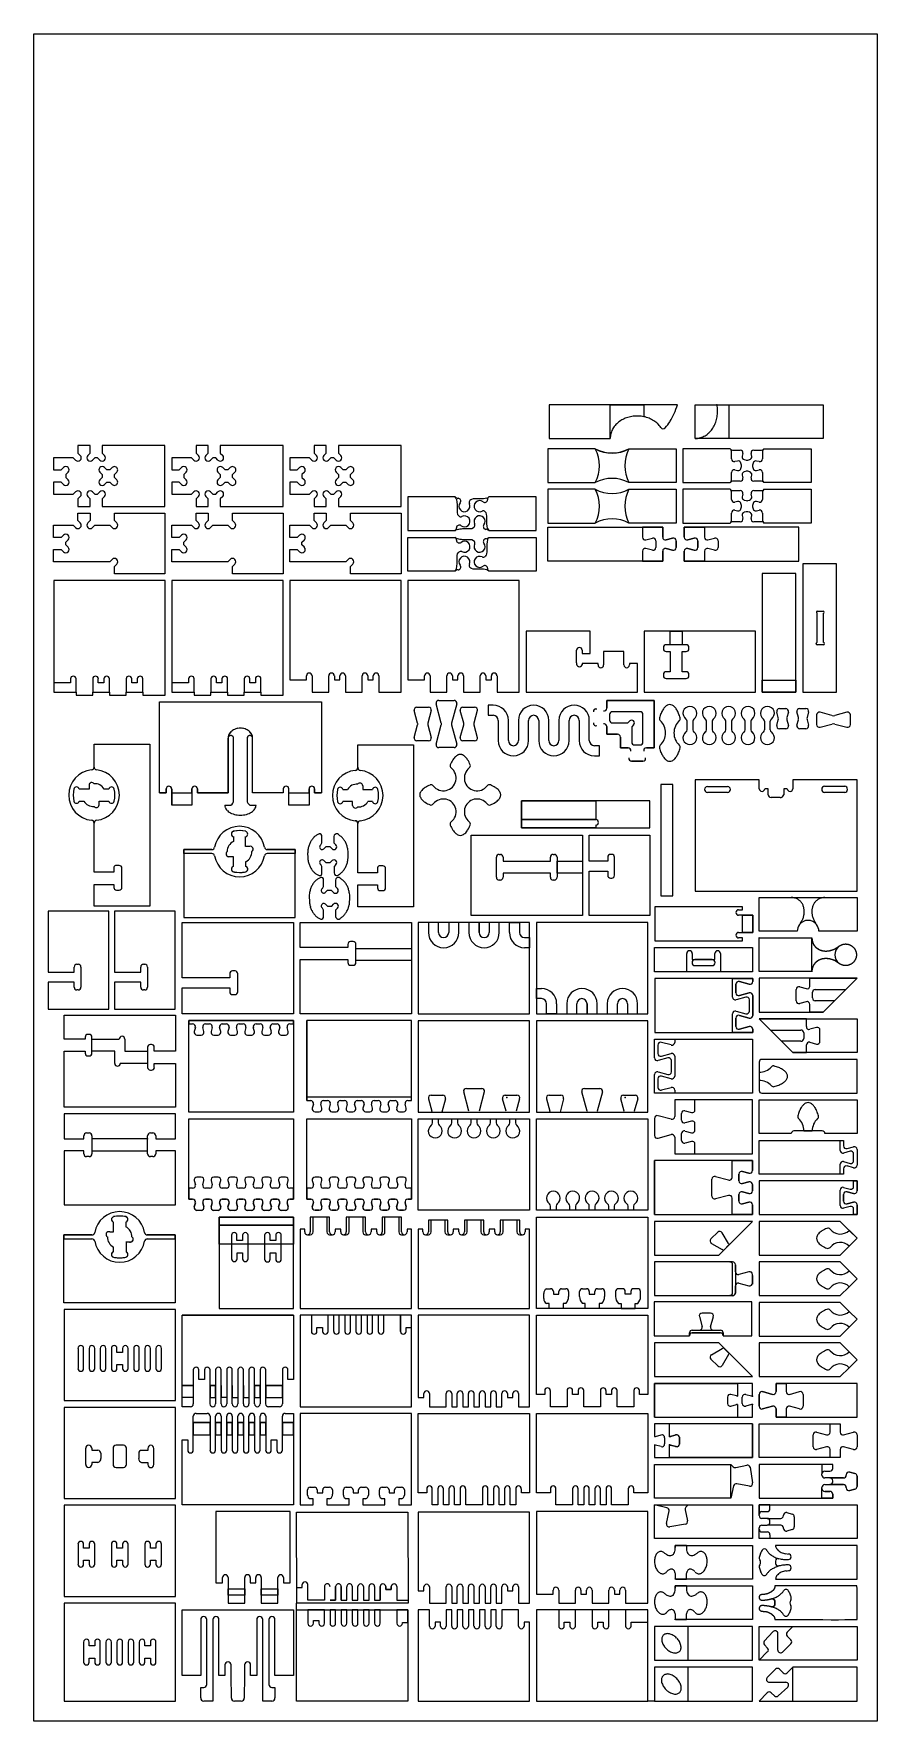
# Model space of a CAD drawing. Extents: x 0 to 1250, y 0 to 2500.
import ezdxf

# ---------------------------------------------------------------- set-up
doc = ezdxf.new("R2010")
doc.units = 0
for name, color, linetype in [('3MM_ENGRAVE', 5, 'CONTINUOUS'), ('CUT_18_MM', 7, 'CONTINUOUS'), ('ENGRAVE_13_5', 6, 'CONTINUOUS'), ('ENGRAVE_4_5MM', 2, 'CONTINUOUS'), ('ENGRAVE_9MM', 3, 'CONTINUOUS'), ('FRAME', 7, 'CONTINUOUS'), ('JOINT_9_MM', 4, 'CONTINUOUS')]:
    doc.layers.add(name, color=color, linetype=linetype)

# ---------------------------------------------------------------- blocks, each defined once
blk = doc.blocks.new('_U0')
at = {"layer": 'CUT_18_MM', "color": 7, "linetype": 'CONTINUOUS'}
for p, q in [((-4337, 20.34322), (-4337, 29.65678)), ((-4337, 20.34322), (-4337, 29.65678)), ((-4331.83884, 33.61707), (-4323.55291, 31.39686)), ((-4331.83884, 33.61707), (-4323.55291, 31.39686)), ((-4323.55291, 18.60314), (-4331.83884, 16.38293)), ((-4323.55291, 18.60314), (-4331.83884, 16.38293))]:
    blk.add_line(p, q, dxfattribs=at)
for centre, radius, start, end in [((-4332.9, 29.656776), 4.1, 74.999980556, 180), ((-4332.9, 29.656776), 4.1, 74.999980556, 180), ((-4322, 37.192419), 6, 255, 270), ((-4322, 37.192419), 6, 255, 270), ((-4332.9, 20.343224), 4.1, 180, 285.000019444), ((-4332.9, 20.343224), 4.1, 180, 285.000019444), ((-4322, 12.807581), 6, 90, 105), ((-4322, 12.807581), 6, 90, 105)]:
    blk.add_arc(centre, radius, start, end, dxfattribs=at)
for p in [(-4337, 29.65678), (-4331.83884, 33.61707), (-4323.55291, 31.39686), (-4322, 31.19242), (-4337, 20.34322), (-4331.83884, 16.38293), (-4323.55291, 18.60314), (-4322, 18.80758)]:
    blk.add_point(p, dxfattribs=at)

msp = doc.modelspace()

# ---------------------------------------------------------------- linework, layer by layer
at = {"layer": '3MM_ENGRAVE'}
for p, q in [((943, 1614.8), (961, 1614.8)), ((943, 1594.8), (943, 1614.8)), ((961, 1614.8), (961, 1594.8)), ((961, 1594.8), (943, 1594.8)), ((168.7, 863), (86.2, 863)), ((86.2, 863), (86.2, 845)), ((168.7, 845), (168.7, 863)), ((86.2, 845), (168.7, 845))]:
    msp.add_line(p, q, dxfattribs=at)
at = {"layer": '3MM_ENGRAVE', "linetype": 'CONTINUOUS'}
for p, q in [((775.6, 1256.2), (775.6, 1274.2)), ((775.6, 1274.2), (813.1, 1274.2)), ((813.1, 1256.2), (775.6, 1256.2)), ((813.1, 1274.2), (813.1, 1256.2)), ((477.4, 1127), (477.4, 1145)), ((477.4, 1145), (559.9, 1145)), ((559.9, 1127), (477.4, 1127)), ((559.9, 1145), (559.9, 1127)), ((967.6, 1110.4), (967.6, 1137.4)), ((975.8, 1137.4), (975.8, 1128.4)), ((975.8, 1128.4), (1009.4, 1128.4)), ((1005.3, 1128.4), (979.9, 1128.4)), ((1009.4, 1128.4), (1009.4, 1137.4)), ((1017.6, 1137.4), (1017.6, 1110.4)), ((1017.6, 1110.4), (967.6, 1110.4)), ((979.9, 1119.4), (1005.3, 1119.4)), ((86.2, 1010.6), (126.8, 1010.6)), ((86.2, 992.6), (86.2, 1010.6)), ((126.8, 1010.6), (126.8, 1010.6)), ((135, 1010.6), (135, 1010.6)), ((135, 1010.6), (135, 992.6)), ((120, 992.6), (86.2, 992.6)), ((120, 989.6), (120, 992.6)), ((120, 974.6), (120, 989.6)), ((135, 992.6), (168.7, 992.6)), ((168.7, 992.6), (168.7, 974.6)), ((120, 974.6), (120, 974.6)), ((168.7, 974.6), (128.2, 974.6)), ((128.2, 974.6), (128.2, 974.6))]:
    msp.add_line(p, q, dxfattribs=at)
for centre, radius, start, end in [((971.7, 1137.4), 4.1, 0, 180), ((980.1, 1123.9), 4.51, 93.5318, 266.4682), ((1005.2, 1123.9), 4.5, 270.7433, 89.2567), ((1013.5, 1137.4), 4.1, 0, 180), ((130.9, 1010.6), 4.1, 0, 180), ((124.1, 974.6), 4.1, 180, 0)]:
    msp.add_arc(centre, radius, start, end, dxfattribs=at)
at = {"layer": 'CUT_18_MM', "color": 7, "linetype": 'CONTINUOUS'}
for p, q in [((854.3, 1950.4), (764, 1950.4)), ((764, 1950.4), (764, 1900.4)), ((954, 1950.4), (854.3, 1950.4)), ((980, 1900.4), (980, 1950.4)), ((980, 1950.4), (1030, 1950.4)), ((1030, 1950.4), (1170, 1950.4)), ((1170, 1950.4), (1170, 1900.4)), ((764, 1900.4), (854.3, 1900.4)), ((854.3, 1900.4), (854.3, 1900.4)), ((1030, 1900.4), (980, 1900.4)), ((1170, 1900.4), (1030, 1900.4)), ((1030, 1900.4), (1030, 1900.4)), ((83.5, 1889.8), (65.5, 1889.8)), ((65.5, 1889.8), (65.5, 1878.8)), ((65.5, 1878.8), (69, 1875.3)), ((69, 1875.3), (69, 1875.3)), ((80, 1875.3), (83.5, 1878.8)), ((80, 1875.3), (80, 1875.3)), ((83.5, 1878.8), (83.5, 1889.8)), ((194.5, 1889.8), (101.5, 1889.8)), ((101.5, 1889.8), (101.5, 1878.8)), ((101.5, 1878.8), (105, 1875.3)), ((105, 1875.3), (105, 1875.3)), ((194.5, 1799.8), (194.5, 1889.8)), ((258.5, 1889.8), (240.5, 1889.8)), ((240.5, 1889.8), (240.5, 1878.8)), ((240.5, 1878.8), (244, 1875.3)), ((244, 1875.3), (244, 1875.3)), ((255, 1875.3), (258.5, 1878.8)), ((255, 1875.3), (255, 1875.3)), ((258.5, 1878.8), (258.5, 1889.8)), ((369.5, 1889.8), (276.5, 1889.8)), ((276.5, 1889.8), (276.5, 1878.8)), ((276.5, 1878.8), (280, 1875.3)), ((280, 1875.3), (280, 1875.3)), ((369.5, 1799.8), (369.5, 1889.8)), ((433.5, 1889.8), (415.5, 1889.8)), ((415.5, 1889.8), (415.5, 1878.8)), ((415.5, 1878.8), (419, 1875.3)), ((419, 1875.3), (419, 1875.3)), ((430, 1875.3), (433.5, 1878.8)), ((430, 1875.3), (430, 1875.3)), ((433.5, 1878.8), (433.5, 1889.8)), ((544.5, 1889.8), (451.5, 1889.8)), ((451.5, 1889.8), (451.5, 1878.8)), ((451.5, 1878.8), (455, 1875.3)), ((455, 1875.3), (455, 1875.3)), ((544.5, 1799.8), (544.5, 1889.8)), ((832, 1885.1), (762, 1885.1)), ((762, 1885.1), (762, 1835.1)), ((882, 1885.1), (952, 1885.1)), ((952, 1885.1), (952, 1835.1)), ((1032, 1885.1), (962, 1885.1)), ((962, 1885.1), (962, 1835.1)), ((1032.8, 1884.3), (1032, 1885.1)), ((1035.7, 1883.1), (1046.9, 1883.1)), ((1050.9, 1878.1), (1050, 1874)), ((1063.9, 1873.9), (1063, 1878.1)), ((1067, 1883.1), (1078.3, 1883.1)), ((1081.2, 1884.3), (1082, 1885.1)), ((1082, 1885.1), (1152, 1885.1)), ((1152, 1885.1), (1152, 1835.1)), ((58.6, 1871.8), (29.5, 1871.8)), ((29.5, 1871.8), (29.5, 1853.8)), ((29.5, 1853.8), (40.6, 1853.8)), ((40.6, 1853.8), (44, 1857.3)), ((44, 1857.3), (44, 1857.3)), ((51, 1850.3), (47.5, 1846.9)), ((51, 1850.3), (51, 1850.3)), ((62, 1868.3), (58.6, 1871.8)), ((62, 1868.3), (62, 1868.3)), ((90.5, 1871.8), (87, 1868.3)), ((87, 1868.3), (87, 1868.3)), ((94.6, 1871.8), (90.5, 1871.8)), ((98, 1868.3), (94.6, 1871.8)), ((98, 1868.3), (98, 1868.3)), ((98, 1850.3), (98, 1850.3)), ((98, 1850.3), (101.5, 1846.9)), ((108.5, 1853.8), (105, 1857.3)), ((105, 1857.3), (105, 1857.3)), ((112.6, 1853.8), (108.5, 1853.8)), ((116.1, 1857.3), (112.6, 1853.8)), ((116, 1857.3), (116.1, 1857.3)), ((119.5, 1846.9), (123, 1850.3)), ((123, 1850.3), (123, 1850.3)), ((233.6, 1871.8), (204.5, 1871.8)), ((204.5, 1871.8), (204.5, 1853.8)), ((204.5, 1853.8), (215.6, 1853.8)), ((215.6, 1853.8), (219, 1857.3)), ((219, 1857.3), (219, 1857.3)), ((226, 1850.3), (222.5, 1846.9)), ((226, 1850.3), (226, 1850.3)), ((237, 1868.3), (233.6, 1871.8)), ((237, 1868.3), (237, 1868.3)), ((265.5, 1871.8), (262, 1868.3)), ((262, 1868.3), (262, 1868.3)), ((269.6, 1871.8), (265.5, 1871.8)), ((273, 1868.3), (269.6, 1871.8)), ((273, 1868.3), (273, 1868.3)), ((273, 1850.3), (273, 1850.3)), ((273, 1850.3), (276.5, 1846.9)), ((283.5, 1853.8), (280, 1857.3)), ((280, 1857.3), (280, 1857.3)), ((287.6, 1853.8), (283.5, 1853.8)), ((291.1, 1857.3), (287.6, 1853.8)), ((291, 1857.3), (291.1, 1857.3)), ((294.5, 1846.9), (298, 1850.3)), ((298, 1850.3), (298, 1850.3)), ((408.6, 1871.8), (379.5, 1871.8)), ((379.5, 1871.8), (379.5, 1853.8)), ((379.5, 1853.8), (390.6, 1853.8)), ((390.6, 1853.8), (394, 1857.3)), ((394, 1857.3), (394, 1857.3)), ((401, 1850.3), (397.5, 1846.9)), ((401, 1850.3), (401, 1850.3)), ((412, 1868.3), (408.6, 1871.8)), ((412, 1868.3), (412, 1868.3)), ((440.5, 1871.8), (437, 1868.3)), ((437, 1868.3), (437, 1868.3)), ((444.6, 1871.8), (440.5, 1871.8)), ((448, 1868.3), (444.6, 1871.8)), ((448, 1868.3), (448, 1868.3)), ((448, 1850.3), (448, 1850.3)), ((448, 1850.3), (451.5, 1846.9)), ((458.5, 1853.8), (455, 1857.3)), ((455, 1857.3), (455, 1857.3)), ((462.6, 1853.8), (458.5, 1853.8)), ((466.1, 1857.3), (462.6, 1853.8)), ((466, 1857.3), (466.1, 1857.3)), ((469.5, 1846.9), (473, 1850.3)), ((473, 1850.3), (473, 1850.3)), ((1053, 1869.1), (1056, 1868.3)), ((1056, 1851.8), (1053, 1851)), ((1058, 1868.3), (1061, 1869.1)), ((1061, 1851.1), (1058, 1851.8)), ((40.6, 1835.8), (29.5, 1835.8)), ((29.5, 1835.8), (29.5, 1817.8)), ((44, 1832.3), (40.6, 1835.8)), ((44, 1832.3), (44, 1832.3)), ((47.5, 1846.9), (47.5, 1842.8)), ((47.5, 1842.8), (51, 1839.3)), ((51, 1839.3), (51, 1839.3)), ((101.5, 1842.8), (98, 1839.3)), ((98, 1839.3), (98, 1839.3)), ((101.5, 1846.9), (101.5, 1842.8)), ((105, 1832.3), (108.5, 1835.8)), ((105, 1832.3), (105, 1832.3)), ((108.5, 1835.8), (112.6, 1835.8)), ((112.6, 1835.8), (116, 1832.3)), ((116, 1832.3), (116, 1832.3)), ((119.5, 1842.8), (119.5, 1846.9)), ((123, 1839.3), (119.5, 1842.8)), ((123, 1839.3), (123, 1839.3)), ((215.6, 1835.8), (204.5, 1835.8)), ((204.5, 1835.8), (204.5, 1817.8)), ((219, 1832.3), (215.6, 1835.8)), ((219, 1832.3), (219, 1832.3)), ((222.5, 1846.9), (222.5, 1842.8)), ((222.5, 1842.8), (226, 1839.3)), ((226, 1839.3), (226, 1839.3)), ((276.5, 1842.8), (273, 1839.3)), ((273, 1839.3), (273, 1839.3)), ((276.5, 1846.9), (276.5, 1842.8)), ((280, 1832.3), (283.5, 1835.8)), ((280, 1832.3), (280, 1832.3)), ((283.5, 1835.8), (287.6, 1835.8)), ((287.6, 1835.8), (291, 1832.3)), ((291, 1832.3), (291, 1832.3)), ((294.5, 1842.8), (294.5, 1846.9)), ((298, 1839.3), (294.5, 1842.8)), ((298, 1839.3), (298, 1839.3)), ((390.6, 1835.8), (379.5, 1835.8)), ((379.5, 1835.8), (379.5, 1817.8)), ((394, 1832.3), (390.6, 1835.8)), ((394, 1832.3), (394, 1832.3)), ((397.5, 1846.9), (397.5, 1842.8)), ((397.5, 1842.8), (401, 1839.3)), ((401, 1839.3), (401, 1839.3)), ((451.5, 1842.8), (448, 1839.3)), ((448, 1839.3), (448, 1839.3)), ((451.5, 1846.9), (451.5, 1842.8)), ((455, 1832.3), (458.5, 1835.8)), ((455, 1832.3), (455, 1832.3)), ((458.5, 1835.8), (462.6, 1835.8)), ((462.6, 1835.8), (466, 1832.3)), ((466, 1832.3), (466, 1832.3)), ((469.5, 1842.8), (469.5, 1846.9)), ((473, 1839.3), (469.5, 1842.8)), ((473, 1839.3), (473, 1839.3)), ((762, 1835.1), (832, 1835.1)), ((832, 1825.1), (762, 1825.1)), ((762, 1825.1), (762, 1775.1)), ((952, 1835.1), (882, 1835.1)), ((882, 1825.1), (952, 1825.1)), ((952, 1825.1), (952, 1775.1)), ((962, 1835.1), (1032, 1835.1)), ((1032, 1825.1), (962, 1825.1)), ((962, 1825.1), (962, 1775.1)), ((1032, 1835.1), (1032.8, 1835.9)), ((1032.8, 1824.3), (1032, 1825.1)), ((1046.9, 1837.1), (1035.7, 1837.1)), ((1050, 1846.2), (1050.9, 1842.1)), ((1063, 1842), (1063.9, 1846.2)), ((1078.3, 1837.1), (1067, 1837.1)), ((1082, 1835.1), (1081.2, 1835.9)), ((1081.2, 1824.3), (1082, 1825.1)), ((1152, 1835.1), (1082, 1835.1)), ((1082, 1825.1), (1152, 1825.1)), ((1152, 1825.1), (1152, 1775.1)), ((29.5, 1817.8), (58.6, 1817.8)), ((58.6, 1817.8), (62, 1821.3)), ((62, 1821.3), (62, 1821.3)), ((69, 1814.3), (65.5, 1810.9)), ((65.5, 1810.9), (65.5, 1799.8)), ((69, 1814.3), (69, 1814.3)), ((83.5, 1810.9), (80, 1814.3)), ((80, 1814.3), (80, 1814.3)), ((83.5, 1799.8), (83.5, 1810.9)), ((87, 1821.3), (87, 1821.3)), ((87, 1821.3), (90.5, 1817.8)), ((90.5, 1817.8), (94.6, 1817.8)), ((94.6, 1817.8), (98, 1821.3)), ((98, 1821.3), (98, 1821.3)), ((105, 1814.3), (101.5, 1810.9)), ((101.5, 1810.9), (101.5, 1799.8)), ((105, 1814.3), (105, 1814.3)), ((204.5, 1817.8), (233.6, 1817.8)), ((233.6, 1817.8), (237, 1821.3)), ((237, 1821.3), (237, 1821.3)), ((244, 1814.3), (240.5, 1810.9)), ((240.5, 1810.9), (240.5, 1799.8)), ((244, 1814.3), (244, 1814.3)), ((258.5, 1810.9), (255, 1814.3)), ((255, 1814.3), (255, 1814.3)), ((258.5, 1799.8), (258.5, 1810.9)), ((262, 1821.3), (262, 1821.3)), ((262, 1821.3), (265.5, 1817.8)), ((265.5, 1817.8), (269.6, 1817.8)), ((269.6, 1817.8), (273, 1821.3)), ((273, 1821.3), (273, 1821.3)), ((280, 1814.3), (276.5, 1810.9)), ((276.5, 1810.9), (276.5, 1799.8)), ((280, 1814.3), (280, 1814.3)), ((379.5, 1817.8), (408.6, 1817.8)), ((408.6, 1817.8), (412, 1821.3)), ((412, 1821.3), (412, 1821.3)), ((419, 1814.3), (415.5, 1810.9)), ((415.5, 1810.9), (415.5, 1799.8)), ((419, 1814.3), (419, 1814.3)), ((433.5, 1810.9), (430, 1814.3)), ((430, 1814.3), (430, 1814.3)), ((433.5, 1799.8), (433.5, 1810.9)), ((437, 1821.3), (437, 1821.3)), ((437, 1821.3), (440.5, 1817.8)), ((440.5, 1817.8), (444.6, 1817.8)), ((444.6, 1817.8), (448, 1821.3)), ((448, 1821.3), (448, 1821.3)), ((455, 1814.3), (451.5, 1810.9)), ((451.5, 1810.9), (451.5, 1799.8)), ((455, 1814.3), (455, 1814.3)), ((1035.7, 1823.1), (1046.9, 1823.1)), ((1050.9, 1818.1), (1050, 1814)), ((1053, 1809.1), (1056, 1808.3)), ((1058, 1808.3), (1061, 1809.1)), ((1063.9, 1813.9), (1063, 1818.1)), ((1067, 1823.1), (1078.3, 1823.1)), ((65.5, 1799.8), (83.5, 1799.8)), ((65.5, 1778.8), (65.5, 1789.8)), ((65.5, 1789.8), (83.5, 1789.8)), ((69, 1775.3), (65.5, 1778.8)), ((69, 1775.3), (69, 1775.3)), ((83.5, 1778.8), (80, 1775.3)), ((80, 1775.3), (80, 1775.3)), ((83.5, 1789.8), (83.5, 1778.8)), ((101.5, 1799.8), (194.5, 1799.8)), ((119.5, 1778.8), (119.5, 1789.8)), ((119.5, 1789.8), (194.5, 1789.8)), ((123, 1775.3), (119.5, 1778.8)), ((123, 1775.3), (123, 1775.3)), ((194.5, 1789.8), (194.5, 1699.8)), ((240.5, 1799.8), (258.5, 1799.8)), ((240.5, 1778.8), (240.5, 1789.8)), ((240.5, 1789.8), (258.5, 1789.8)), ((244, 1775.3), (240.5, 1778.8)), ((244, 1775.3), (244, 1775.3)), ((258.5, 1778.8), (255, 1775.3)), ((255, 1775.3), (255, 1775.3)), ((258.5, 1789.8), (258.5, 1778.8)), ((276.5, 1799.8), (369.5, 1799.8)), ((294.5, 1778.8), (294.5, 1789.8)), ((294.5, 1789.8), (369.5, 1789.8)), ((298, 1775.3), (294.5, 1778.8)), ((298, 1775.3), (298, 1775.3)), ((369.5, 1789.8), (369.5, 1699.8)), ((415.5, 1799.8), (433.5, 1799.8)), ((415.5, 1778.8), (415.5, 1789.8)), ((415.5, 1789.8), (433.5, 1789.8)), ((419, 1775.3), (415.5, 1778.8)), ((419, 1775.3), (419, 1775.3)), ((433.5, 1778.8), (430, 1775.3)), ((430, 1775.3), (430, 1775.3)), ((433.5, 1789.8), (433.5, 1778.8)), ((451.5, 1799.8), (544.5, 1799.8)), ((469.5, 1778.8), (469.5, 1789.8)), ((469.5, 1789.8), (544.5, 1789.8)), ((473, 1775.3), (469.5, 1778.8)), ((473, 1775.3), (473, 1775.3)), ((544.5, 1789.8), (544.5, 1699.8)), ((762, 1775.1), (832, 1775.1)), ((952, 1775.1), (882, 1775.1)), ((962, 1775.1), (1032, 1775.1)), ((1032, 1775.1), (1032.8, 1775.9)), ((1046.9, 1777.1), (1035.7, 1777.1)), ((1050, 1786.2), (1050.9, 1782.1)), ((1056, 1791.8), (1053, 1791)), ((1061, 1791.1), (1058, 1791.8)), ((1063, 1782), (1063.9, 1786.2)), ((1078.3, 1777.1), (1067, 1777.1)), ((1082, 1775.1), (1081.2, 1775.9)), ((1152, 1775.1), (1082, 1775.1)), ((29.5, 1753.8), (29.5, 1771.8)), ((29.5, 1771.8), (58.6, 1771.8)), ((40.6, 1753.8), (29.5, 1753.8)), ((44, 1757.3), (40.6, 1753.8)), ((44, 1757.3), (44, 1757.3)), ((47.5, 1746.9), (51, 1750.3)), ((51, 1750.3), (51, 1750.3)), ((58.6, 1771.8), (62, 1768.3)), ((62, 1768.3), (62, 1768.3)), ((87, 1768.3), (90.5, 1771.8)), ((87, 1768.3), (87, 1768.3)), ((90.5, 1771.8), (112.6, 1771.8)), ((112.6, 1771.8), (116, 1768.3)), ((116, 1768.3), (116, 1768.3)), ((204.5, 1753.8), (204.5, 1771.8)), ((204.5, 1771.8), (233.6, 1771.8)), ((215.6, 1753.8), (204.5, 1753.8)), ((219, 1757.3), (215.6, 1753.8)), ((219, 1757.3), (219, 1757.3)), ((222.5, 1746.9), (226, 1750.3)), ((226, 1750.3), (226, 1750.3)), ((233.6, 1771.8), (237, 1768.3)), ((237, 1768.3), (237, 1768.3)), ((262, 1768.3), (265.5, 1771.8)), ((262, 1768.3), (262, 1768.3)), ((265.5, 1771.8), (287.6, 1771.8)), ((287.6, 1771.8), (291, 1768.3)), ((291, 1768.3), (291, 1768.3)), ((379.5, 1753.8), (379.5, 1771.8)), ((379.5, 1771.8), (408.6, 1771.8)), ((390.6, 1753.8), (379.5, 1753.8)), ((394, 1757.3), (390.6, 1753.8)), ((394, 1757.3), (394, 1757.3)), ((397.5, 1746.9), (401, 1750.3)), ((401, 1750.3), (401, 1750.3)), ((408.6, 1771.8), (412, 1768.3)), ((412, 1768.3), (412, 1768.3)), ((437, 1768.3), (440.5, 1771.8)), ((437, 1768.3), (437, 1768.3)), ((440.5, 1771.8), (462.6, 1771.8)), ((462.6, 1771.8), (466, 1768.3)), ((466, 1768.3), (466, 1768.3)), ((762, 1768.8), (902, 1768.8)), ((762, 1718.8), (762, 1768.8)), ((902, 1768.8), (932, 1768.8)), ((932, 1768.8), (932, 1754.1)), ((932, 1754.1), (932, 1754.1)), ((937.1, 1750.2), (946.8, 1752.8)), ((937.1, 1750.2), (937.1, 1750.2)), ((946.8, 1752.8), (946.8, 1752.8)), ((994, 1768.8), (964, 1768.8)), ((964, 1768.8), (964, 1754.1)), ((964, 1754.1), (964, 1754.1)), ((969.1, 1750.2), (978.8, 1752.8)), ((969.1, 1750.2), (969.1, 1750.2)), ((978.8, 1752.8), (978.8, 1752.8)), ((1134, 1768.8), (994, 1768.8)), ((1134, 1718.8), (1134, 1768.8)), ((29.5, 1717.8), (29.5, 1735.8)), ((29.5, 1735.8), (40.6, 1735.8)), ((40.6, 1735.8), (44, 1732.3)), ((44, 1732.3), (44, 1732.3)), ((47.5, 1742.8), (47.5, 1746.9)), ((51, 1739.3), (47.5, 1742.8)), ((51, 1739.3), (51, 1739.3)), ((204.5, 1717.8), (204.5, 1735.8)), ((204.5, 1735.8), (215.6, 1735.8)), ((215.6, 1735.8), (219, 1732.3)), ((219, 1732.3), (219, 1732.3)), ((222.5, 1742.8), (222.5, 1746.9)), ((226, 1739.3), (222.5, 1742.8)), ((226, 1739.3), (226, 1739.3)), ((379.5, 1717.8), (379.5, 1735.8)), ((379.5, 1735.8), (390.6, 1735.8)), ((390.6, 1735.8), (394, 1732.3)), ((394, 1732.3), (394, 1732.3)), ((397.5, 1742.8), (397.5, 1746.9)), ((401, 1739.3), (397.5, 1742.8)), ((401, 1739.3), (401, 1739.3)), ((932, 1733.4), (932, 1733.4)), ((932, 1733.4), (932, 1718.8)), ((946.8, 1734.8), (937.1, 1737.4)), ((937.1, 1737.4), (937.1, 1737.4)), ((946.8, 1734.8), (946.8, 1734.8)), ((952, 1748.8), (952, 1738.8)), ((964, 1733.4), (964, 1733.4)), ((964, 1733.4), (964, 1718.8)), ((978.8, 1734.8), (969.1, 1737.4)), ((969.1, 1737.4), (969.1, 1737.4)), ((978.8, 1734.8), (978.8, 1734.8)), ((984, 1748.8), (984, 1738.8)), ((112.6, 1717.8), (29.5, 1717.8)), ((116, 1721.3), (112.6, 1717.8)), ((116, 1721.3), (116, 1721.3)), ((119.5, 1710.9), (123, 1714.3)), ((119.5, 1699.8), (119.5, 1710.9)), ((123, 1714.3), (123, 1714.3)), ((287.6, 1717.8), (204.5, 1717.8)), ((291, 1721.3), (287.6, 1717.8)), ((291, 1721.3), (291, 1721.3)), ((294.5, 1710.9), (298, 1714.3)), ((294.5, 1699.8), (294.5, 1710.9)), ((298, 1714.3), (298, 1714.3)), ((462.6, 1717.8), (379.5, 1717.8)), ((466, 1721.3), (462.6, 1717.8)), ((466, 1721.3), (466, 1721.3)), ((469.5, 1710.9), (473, 1714.3)), ((469.5, 1699.8), (469.5, 1710.9)), ((473, 1714.3), (473, 1714.3)), ((902, 1718.8), (762, 1718.8)), ((932, 1718.8), (902, 1718.8)), ((964, 1718.8), (994, 1718.8)), ((994, 1718.8), (1134, 1718.8)), ((1079.5, 1700.5), (1079.5, 1524.5)), ((1129.5, 1700.5), (1079.5, 1700.5)), ((1129.5, 1524.5), (1129.5, 1700.5)), ((1189.5, 1714.5), (1139.5, 1714.5)), ((1139.5, 1714.5), (1139.5, 1524.5)), ((1189.5, 1524.5), (1189.5, 1714.5)), ((194.5, 1699.8), (119.5, 1699.8)), ((369.5, 1699.8), (294.5, 1699.8)), ((544.5, 1689.8), (379.5, 1689.8)), ((379.5, 1689.8), (379.5, 1542.8)), ((544.5, 1699.8), (469.5, 1699.8)), ((544.5, 1524.8), (544.5, 1689.8)), ((719.5, 1689.8), (554.5, 1689.8)), ((554.5, 1689.8), (554.5, 1542.8)), ((719.5, 1524.8), (719.5, 1689.8)), ((824.5, 1614.8), (729.5, 1614.8)), ((729.5, 1614.8), (729.5, 1524.8)), ((824.5, 1581.8), (824.5, 1614.8)), ((953, 1614.8), (904.5, 1614.8)), ((904.5, 1614.8), (904.5, 1524.8)), ((1069.5, 1614.8), (953, 1614.8)), ((1069.5, 1524.8), (1069.5, 1614.8)), ((804.5, 1567.9), (804.5, 1586.7)), ((812.7, 1586.7), (812.7, 1581.8)), ((812.7, 1581.8), (824.5, 1581.8)), ((874.5, 1584.8), (844.5, 1584.8)), ((844.5, 1584.8), (844.5, 1564.9)), ((874.5, 1564.9), (874.5, 1584.8)), ((933, 1590.7), (933, 1588.9)), ((943, 1594.8), (937.1, 1594.8)), ((937.1, 1584.8), (943, 1584.8)), ((959.5, 1594.8), (943, 1594.8)), ((943, 1584.8), (943, 1554.8)), ((966.9, 1594.8), (959.5, 1594.8)), ((961, 1554.8), (961, 1584.8)), ((961, 1584.8), (966.9, 1584.8)), ((971, 1588.9), (971, 1590.7)), ((836.3, 1566.8), (812.7, 1566.8)), ((812.7, 1566.8), (812.7, 1564.9)), ((836.3, 1564.9), (836.3, 1566.8)), ((882.7, 1566.8), (882.7, 1564.9)), ((894.5, 1566.8), (882.7, 1566.8)), ((894.5, 1524.8), (894.5, 1566.8)), ((933, 1550.7), (933, 1548.9)), ((943, 1554.8), (937.1, 1554.8)), ((966.9, 1554.8), (961, 1554.8)), ((971, 1548.9), (971, 1550.7)), ((379.5, 1542.8), (404.2, 1542.8)), ((404.2, 1542.8), (404.2, 1548.7)), ((412.5, 1548.7), (412.5, 1524.8)), ((437.2, 1524.8), (437.2, 1548.7)), ((445.5, 1548.7), (445.5, 1542.8)), ((445.5, 1542.8), (453.7, 1542.8)), ((453.7, 1542.8), (453.7, 1548.7)), ((462, 1548.7), (462, 1524.8)), ((486.7, 1524.8), (486.7, 1548.7)), ((495, 1548.7), (495, 1542.8)), ((495, 1542.8), (503.2, 1542.8)), ((503.2, 1542.8), (503.2, 1548.7)), ((511.5, 1548.7), (511.5, 1524.8)), ((554.5, 1542.8), (579.2, 1542.8)), ((579.2, 1542.8), (579.2, 1548.7)), ((587.5, 1548.7), (587.5, 1524.8)), ((612.2, 1524.8), (612.2, 1548.7)), ((620.5, 1548.7), (620.5, 1542.8)), ((620.5, 1542.8), (628.7, 1542.8)), ((628.7, 1542.8), (628.7, 1548.7)), ((637, 1548.7), (637, 1524.8)), ((661.7, 1524.8), (661.7, 1548.7)), ((670, 1548.7), (670, 1542.8)), ((670, 1542.8), (678.2, 1542.8)), ((678.2, 1542.8), (678.2, 1548.7)), ((686.5, 1548.7), (686.5, 1524.8)), ((937.1, 1544.8), (966.9, 1544.8)), ((186.2, 1375.3), (186.2, 1510.3)), ((186.2, 1510.3), (426.2, 1510.3)), ((412.5, 1524.8), (437.2, 1524.8)), ((426.2, 1510.3), (426.2, 1375.3)), ((462, 1524.8), (486.7, 1524.8)), ((511.5, 1524.8), (544.5, 1524.8)), ((587.5, 1524.8), (612.2, 1524.8)), ((637, 1524.8), (661.7, 1524.8)), ((686.5, 1524.8), (719.5, 1524.8)), ((729.5, 1524.8), (894.5, 1524.8)), ((904.5, 1524.8), (1069.5, 1524.8)), ((1079.5, 1524.5), (1129.5, 1524.5)), ((1139.5, 1524.5), (1189.5, 1524.5)), ((288, 1375.3), (288, 1456.2)), ((288, 1456.2), (288, 1375.3)), ((296.2, 1364.4), (296.2, 1456.2)), ((296.2, 1456.2), (296.2, 1456.2)), ((316.2, 1456.2), (316.2, 1456.2)), ((316.2, 1456.2), (316.2, 1364.4)), ((324.4, 1375.3), (324.4, 1456.2)), ((324.4, 1375.3), (324.4, 1456.2)), ((324.4, 1456.2), (324.4, 1456.2)), ((89.4, 1413.5), (89.4, 1447.3)), ((89.4, 1447.3), (171.9, 1447.3)), ((171.9, 1447.3), (171.9, 1207.3)), ((480.1, 1412.8), (480.1, 1446.6)), ((480.1, 1446.6), (562.6, 1446.6)), ((562.6, 1446.6), (562.6, 1206.6)), ((59.4, 1381.1), (59.4, 1381.1)), ((81.9, 1381.1), (67.4, 1381.1)), ((67.4, 1381.1), (67.4, 1381.1)), ((81.9, 1386.6), (81.9, 1386.6)), ((81.9, 1386.6), (81.9, 1381.1)), ((89.4, 1388.9), (89.4, 1388.9)), ((111.4, 1381.1), (104.4, 1381.1)), ((104.4, 1381.1), (104.4, 1381.1)), ((111.4, 1381.1), (111.4, 1381.1)), ((119.4, 1381.1), (119.4, 1381.1)), ((119.4, 1381.1), (119.4, 1381.1)), ((119.4, 1381.1), (119.4, 1381.1)), ((196.2, 1375.3), (186.2, 1375.3)), ((186.2, 1375.3), (196.2, 1375.3)), ((196.2, 1381.2), (196.2, 1381.2)), ((196.2, 1381.2), (196.2, 1375.3)), ((196.2, 1375.3), (196.2, 1381.2)), ((196.2, 1381.2), (196.2, 1381.2)), ((204.4, 1381.5), (204.4, 1357.3)), ((204.4, 1357.3), (204.4, 1381.5)), ((204.4, 1381.5), (204.4, 1357.3)), ((204.4, 1357.3), (204.4, 1381.5)), ((234.4, 1381.2), (234.4, 1375.3)), ((234.4, 1375.3), (234.4, 1381.2)), ((234.4, 1381.2), (234.4, 1381.2)), ((234.4, 1381.2), (234.4, 1381.2)), ((234.4, 1375.3), (234.4, 1357.3)), ((242.6, 1381.2), (242.6, 1381.2)), ((242.6, 1381.2), (242.6, 1375.3)), ((242.6, 1375.3), (242.6, 1381.2)), ((242.6, 1381.2), (242.6, 1381.2)), ((242.6, 1375.3), (288, 1375.3)), ((288, 1375.3), (242.6, 1375.3)), ((369.8, 1375.3), (324.4, 1375.3)), ((369.8, 1375.3), (324.4, 1375.3)), ((369.8, 1381.2), (369.8, 1381.2)), ((369.8, 1381.2), (369.8, 1375.3)), ((369.8, 1381.2), (369.8, 1381.2)), ((369.8, 1381.2), (369.8, 1375.3)), ((378, 1375.3), (378, 1381.2)), ((378, 1381.2), (378, 1381.2)), ((378, 1375.3), (378, 1381.2)), ((378, 1381.2), (378, 1381.2)), ((378, 1357.3), (378, 1375.3)), ((378, 1375.3), (378, 1375.3)), ((408, 1375.3), (408, 1381.2)), ((408, 1381.2), (408, 1381.2)), ((408, 1381.2), (408, 1381.2)), ((408, 1381.2), (408, 1375.3)), ((408, 1375.3), (408, 1357.3)), ((416.2, 1381.2), (416.2, 1381.2)), ((416.2, 1381.2), (416.2, 1375.3)), ((416.2, 1375.3), (416.2, 1381.2)), ((416.2, 1381.2), (416.2, 1381.2)), ((416.2, 1375.3), (426.2, 1375.3)), ((426.2, 1375.3), (416.2, 1375.3)), ((450.1, 1380.4), (450.1, 1380.4)), ((450.1, 1380.4), (450.1, 1380.4)), ((458.1, 1380.4), (465.1, 1380.4)), ((465.1, 1380.4), (465.1, 1380.4)), ((480.1, 1388.2), (480.1, 1388.2)), ((487.6, 1385.9), (487.6, 1385.9)), ((487.6, 1385.9), (487.6, 1380.4)), ((487.6, 1380.4), (502.1, 1380.4)), ((502.1, 1380.4), (502.1, 1380.4)), ((510.1, 1380.4), (510.1, 1380.4)), ((510.1, 1380.4), (510.1, 1380.4)), ((510.1, 1380.4), (510.1, 1380.4)), ((1075.1, 1394.6), (980, 1394.6)), ((980, 1394.6), (980, 1229.6)), ((998.2, 1385), (998.2, 1385)), ((998.2, 1385), (1028.2, 1385)), ((1028.2, 1376), (998.2, 1376)), ((998.2, 1376), (998.2, 1376)), ((1028.2, 1385), (1028.2, 1385)), ((1075.1, 1381.6), (1075.1, 1394.6)), ((1075.1, 1381.6), (1075.1, 1381.6)), ((1088.5, 1381.6), (1083.3, 1381.6)), ((1083.3, 1381.6), (1083.3, 1381.6)), ((1088.5, 1372.6), (1088.5, 1381.6)), ((1116.7, 1381.6), (1111.5, 1381.6)), ((1111.5, 1381.6), (1111.5, 1372.6)), ((1116.7, 1381.6), (1116.7, 1381.6)), ((1220, 1394.6), (1124.9, 1394.6)), ((1124.9, 1394.6), (1124.9, 1381.6)), ((1124.9, 1381.6), (1124.9, 1381.6)), ((1171.8, 1385.1), (1201.8, 1385.1)), ((1201.8, 1376.1), (1171.8, 1376.1)), ((1171.8, 1376.1), (1171.8, 1376.1)), ((1201.8, 1385.1), (1201.8, 1385.1)), ((1201.8, 1376.1), (1201.8, 1376.1)), ((1220, 1229.6), (1220, 1394.6)), ((59.4, 1363.1), (59.4, 1363.1)), ((59.4, 1363.1), (59.4, 1363.1)), ((67.4, 1363.1), (74.4, 1363.1)), ((74.4, 1363.1), (74.4, 1363.1)), ((89.4, 1355.3), (89.4, 1355.3)), ((96.9, 1357.6), (96.9, 1363.1)), ((96.9, 1363.1), (111.4, 1363.1)), ((96.9, 1357.6), (96.9, 1357.6)), ((111.4, 1363.1), (111.4, 1363.1)), ((119.4, 1363.1), (119.4, 1363.1)), ((119.4, 1363.1), (119.4, 1363.1)), ((119.4, 1363.1), (119.4, 1363.1)), ((234.4, 1357.3), (204.4, 1357.3)), ((283, 1357.3), (292.1, 1357.3)), ((292.1, 1357.3), (292.1, 1357.3)), ((296.2, 1364.4), (296.2, 1364.4)), ((316.2, 1364.4), (316.2, 1364.4)), ((320.3, 1357.3), (320.3, 1357.3)), ((320.3, 1357.3), (329.4, 1357.3)), ((408, 1357.3), (378, 1357.3)), ((450.1, 1362.4), (450.1, 1362.4)), ((472.6, 1362.4), (458.1, 1362.4)), ((458.1, 1362.4), (458.1, 1362.4)), ((472.6, 1356.9), (472.6, 1362.4)), ((472.6, 1356.9), (472.6, 1356.9)), ((480.1, 1354.7), (480.1, 1354.7)), ((502.1, 1362.4), (495.1, 1362.4)), ((495.1, 1362.4), (495.1, 1362.4)), ((502.1, 1362.4), (502.1, 1362.4)), ((510.1, 1362.4), (510.1, 1362.4)), ((510.1, 1362.4), (510.1, 1362.4)), ((510.1, 1362.4), (510.1, 1362.4)), ((832.8, 1363.7), (722.8, 1363.7)), ((722.8, 1363.7), (722.8, 1323.7)), ((912.8, 1363.7), (832.8, 1363.7)), ((912.8, 1323.7), (912.8, 1363.7)), ((1088.5, 1372.6), (1088.5, 1372.6)), ((1105.9, 1368.5), (1092.6, 1368.5)), ((1092.6, 1368.5), (1092.6, 1368.5)), ((1105.9, 1368.5), (1105.9, 1368.5)), ((1111.5, 1372.6), (1111.5, 1372.6)), ((89.4, 1257.8), (89.4, 1330.7)), ((480.1, 1257.1), (480.1, 1330)), ((296, 1310.5), (296, 1310.5)), ((296, 1310.5), (296, 1303.4)), ((296, 1303.4), (296, 1303.4)), ((297.5, 1318.7), (297.5, 1318.7)), ((297.5, 1318.7), (297.5, 1318.7)), ((314, 1295.9), (314, 1310.5)), ((314, 1310.5), (314, 1310.5)), ((423, 1314.5), (423, 1314.5)), ((423, 1314.5), (423, 1314.5)), ((425.5, 1298.3), (426.9, 1301.2)), ((426.9, 1301.2), (426.9, 1310.6)), ((426.9, 1310.6), (426.9, 1310.6)), ((444.9, 1310.6), (444.9, 1310.6)), ((444.9, 1310.6), (444.9, 1301.2)), ((444.9, 1301.2), (447.8, 1298.3)), ((648.1, 1193.9), (648.1, 1312.7)), ((648.1, 1312.7), (813.1, 1312.7)), ((722.8, 1323.7), (912.8, 1323.7)), ((813.1, 1312.7), (813.1, 1193.9)), ((823.1, 1274.2), (823.1, 1312.7)), ((823.1, 1312.7), (913.1, 1312.7)), ((913.1, 1312.7), (913.1, 1193.9)), ((264, 1291.4), (222.5, 1291.4)), ((222.5, 1291.4), (222.5, 1285.4)), ((222.5, 1285.4), (222.5, 1190.9)), ((264, 1291.4), (264, 1291.4)), ((286.8, 1288.4), (286.8, 1288.4)), ((289.1, 1280.9), (289.1, 1280.9)), ((289.1, 1280.9), (295.5, 1280.9)), ((295.5, 1280.9), (295.5, 1266.3)), ((319.5, 1295.9), (314, 1295.9)), ((352.5, 1291.4), (346, 1291.4)), ((387.5, 1291.4), (352.5, 1291.4)), ((387.5, 1285.4), (387.5, 1291.4)), ((387.5, 1190.9), (387.5, 1285.4)), ((425.5, 1298.3), (425.5, 1298.3)), ((432.7, 1295.4), (429.8, 1292.5)), ((429.8, 1292.5), (429.8, 1292.5)), ((439.1, 1295.4), (432.7, 1295.4)), ((442, 1292.5), (439.1, 1295.4)), ((442, 1292.5), (442, 1292.5)), ((447.8, 1298.3), (447.8, 1298.3)), ((685.6, 1250.3), (685.6, 1280.1)), ((685.6, 1280.1), (685.6, 1280.1)), ((689.7, 1284.2), (689.7, 1284.2)), ((689.7, 1284.2), (691.5, 1284.2)), ((691.5, 1284.2), (691.5, 1284.2)), ((695.6, 1280.1), (695.6, 1280.1)), ((695.6, 1280.1), (695.6, 1274.2)), ((765.6, 1274.2), (765.6, 1280.1)), ((765.6, 1280.1), (765.6, 1280.1)), ((769.7, 1284.2), (769.7, 1284.2)), ((769.7, 1284.2), (771.5, 1284.2)), ((771.5, 1284.2), (771.5, 1284.2)), ((775.6, 1280.1), (775.6, 1280.1)), ((775.6, 1280.1), (775.6, 1256.2)), ((850.6, 1280.1), (850.6, 1280.1)), ((850.6, 1280.1), (850.6, 1274.2)), ((856.5, 1284.2), (854.7, 1284.2)), ((854.7, 1284.2), (854.7, 1284.2)), ((856.5, 1284.2), (856.5, 1284.2)), ((860.6, 1253.3), (860.6, 1280.1)), ((860.6, 1280.1), (860.6, 1280.1)), ((118.7, 1257.8), (89.4, 1257.8)), ((118.7, 1265.2), (118.7, 1265.2)), ((118.7, 1265.2), (118.7, 1257.8)), ((126.6, 1267.8), (122.8, 1267.8)), ((122.8, 1267.8), (122.8, 1267.8)), ((126.6, 1267.8), (126.6, 1267.8)), ((130.7, 1235.4), (130.7, 1263.7)), ((130.7, 1263.7), (130.7, 1263.7)), ((314.3, 1273.4), (314.3, 1273.5)), ((314.3, 1266.4), (314.3, 1273.4)), ((427, 1266.3), (425.6, 1269.2)), ((425.6, 1269.2), (425.6, 1269.2)), ((427, 1256.9), (427, 1266.3)), ((427, 1256.9), (427, 1256.9)), ((429.9, 1275), (429.9, 1275)), ((429.9, 1275), (432.8, 1272.1)), ((432.8, 1272.1), (439.2, 1272.1)), ((439.2, 1272.1), (442.1, 1275)), ((442.1, 1275), (442.1, 1275)), ((447.9, 1269.2), (445, 1266.3)), ((445, 1266.3), (445, 1256.9)), ((445, 1256.9), (445, 1256.9)), ((447.9, 1269.2), (447.9, 1269.2)), ((509.4, 1257.1), (480.1, 1257.1)), ((509.4, 1264.5), (509.4, 1264.5)), ((509.4, 1264.5), (509.4, 1257.1)), ((517.3, 1267.1), (513.5, 1267.1)), ((513.5, 1267.1), (513.5, 1267.1)), ((517.3, 1267.1), (517.3, 1267.1)), ((521.4, 1234.7), (521.4, 1263)), ((521.4, 1263), (521.4, 1263)), ((685.6, 1250.3), (685.6, 1250.3)), ((695.6, 1274.2), (765.6, 1274.2)), ((765.6, 1256.2), (695.6, 1256.2)), ((695.6, 1256.2), (695.6, 1250.3)), ((695.6, 1250.3), (695.6, 1250.3)), ((765.6, 1250.3), (765.6, 1256.2)), ((765.6, 1250.3), (765.6, 1250.3)), ((775.6, 1256.2), (775.6, 1250.3)), ((775.6, 1250.3), (775.6, 1250.3)), ((850.6, 1274.2), (823.1, 1274.2)), ((823.1, 1193.9), (823.1, 1259.2)), ((823.1, 1259.2), (850.6, 1259.2)), ((850.6, 1259.2), (850.6, 1253.3)), ((850.6, 1253.3), (850.6, 1253.3)), ((860.6, 1253.3), (860.6, 1253.3)), ((89.4, 1207.3), (89.4, 1239.8)), ((89.4, 1239.8), (118.7, 1239.8)), ((118.7, 1239.8), (118.7, 1235.4)), ((118.7, 1235.4), (118.7, 1235.4)), ((122.8, 1231.3), (122.8, 1231.3)), ((122.8, 1231.3), (126.6, 1231.3)), ((126.6, 1231.3), (126.6, 1231.3)), ((130.7, 1235.4), (130.7, 1235.4)), ((425.3, 1250), (425.3, 1250)), ((425.3, 1250), (425.3, 1250)), ((427.8, 1233.7), (429.2, 1236.6)), ((427.8, 1233.7), (427.8, 1233.7)), ((429.2, 1236.6), (429.2, 1246.1)), ((429.2, 1246.1), (429.2, 1246.1)), ((435, 1230.8), (432.1, 1227.9)), ((432.1, 1227.9), (432.1, 1227.9)), ((441.4, 1230.8), (435, 1230.8)), ((444.3, 1227.9), (441.4, 1230.8)), ((444.3, 1227.9), (444.3, 1227.9)), ((447.2, 1246.1), (447.2, 1246.1)), ((447.2, 1246.1), (447.2, 1236.6)), ((447.2, 1236.6), (450.1, 1233.7)), ((450.1, 1233.7), (450.1, 1233.7)), ((480.1, 1206.6), (480.1, 1239.1)), ((480.1, 1239.1), (509.4, 1239.1)), ((509.4, 1239.1), (509.4, 1234.7)), ((509.4, 1234.7), (509.4, 1234.7)), ((513.5, 1230.6), (513.5, 1230.6)), ((513.5, 1230.6), (517.3, 1230.6)), ((517.3, 1230.6), (517.3, 1230.6)), ((521.4, 1234.7), (521.4, 1234.7)), ((691.5, 1246.2), (689.7, 1246.2)), ((689.7, 1246.2), (689.7, 1246.2)), ((691.5, 1246.2), (691.5, 1246.2)), ((771.5, 1246.2), (769.7, 1246.2)), ((769.7, 1246.2), (769.7, 1246.2)), ((771.5, 1246.2), (771.5, 1246.2)), ((854.7, 1249.2), (854.7, 1249.2)), ((854.7, 1249.2), (856.5, 1249.2)), ((856.5, 1249.2), (856.5, 1249.2)), ((980, 1229.6), (1220, 1229.6)), ((171.9, 1207.3), (89.4, 1207.3)), ((429.3, 1201.8), (427.9, 1204.7)), ((427.9, 1204.7), (427.9, 1204.7)), ((429.3, 1192.4), (429.3, 1201.8)), ((432.2, 1210.5), (432.2, 1210.5)), ((432.2, 1210.5), (435.1, 1207.6)), ((435.1, 1207.6), (441.5, 1207.6)), ((441.5, 1207.6), (444.4, 1210.5)), ((444.4, 1210.5), (444.4, 1210.5)), ((450.2, 1204.7), (447.3, 1201.8)), ((447.3, 1201.8), (447.3, 1192.4)), ((450.2, 1204.7), (450.2, 1204.7)), ((562.6, 1206.6), (480.1, 1206.6)), ((1050.5, 1206.4), (920.5, 1206.4)), ((920.5, 1206.4), (920.5, 1156.4)), ((1044.6, 1202.3), (1050.5, 1202.3)), ((1050.5, 1202.3), (1050.5, 1206.4)), ((1075, 1170.5), (1075, 1220.5)), ((1075, 1220.5), (1122.5, 1220.5)), ((1122.5, 1220.5), (1122.5, 1220.5)), ((1122.5, 1220.5), (1122.5, 1220.5)), ((1122.5, 1220.5), (1172.5, 1220.5)), ((1172.5, 1220.5), (1172.5, 1220.5)), ((1172.5, 1220.5), (1172.5, 1220.5)), ((1172.5, 1220.5), (1220, 1220.5)), ((1172.5, 1220.5), (1172.5, 1220.5)), ((1220, 1220.5), (1220, 1170.5)), ((111.2, 1200), (21.2, 1200)), ((21.2, 1200), (21.2, 1110)), ((111.2, 1055), (111.2, 1200)), ((209.8, 1200), (119.8, 1200)), ((119.8, 1200), (119.8, 1110)), ((209.8, 1055), (209.8, 1200)), ((219.9, 1101.5), (219.9, 1183.5)), ((219.9, 1183.5), (384.9, 1183.5)), ((222.5, 1190.9), (387.5, 1190.9)), ((384.9, 1183.5), (384.9, 1048)), ((394.9, 1146.5), (394.9, 1183.5)), ((394.9, 1183.5), (559.9, 1183.5)), ((429.3, 1192.4), (429.3, 1192.4)), ((447.3, 1192.4), (447.3, 1192.4)), ((559.9, 1183.5), (559.9, 1048)), ((569.9, 1183.5), (569.9, 1048)), ((734.9, 1183.5), (569.9, 1183.5)), ((813.1, 1193.9), (648.1, 1193.9)), ((734.9, 1048), (734.9, 1183.5)), ((909.9, 1183.5), (744.9, 1183.5)), ((744.9, 1183.5), (744.9, 1048)), ((913.1, 1193.9), (823.1, 1193.9)), ((909.9, 1048), (909.9, 1183.5)), ((1065.5, 1194.1), (1044.6, 1194.1)), ((1044.6, 1194.1), (1044.6, 1194.1)), ((1065.5, 1168.7), (1065.5, 1194.1)), ((1134.9, 1180.3), (1134.8, 1180.3)), ((1160.1, 1180.3), (1160.1, 1180.3)), ((465.4, 1150.9), (465.4, 1150.9)), ((465.4, 1150.9), (465.4, 1146.5)), ((473.3, 1155), (469.5, 1155)), ((469.5, 1155), (469.5, 1155)), ((473.3, 1155), (473.3, 1155)), ((477.4, 1127), (477.4, 1150.9)), ((477.4, 1150.9), (477.4, 1150.9)), ((920.5, 1156.4), (1050.5, 1156.4)), ((1044.6, 1168.7), (1065.5, 1168.7)), ((1050.5, 1160.5), (1044.6, 1160.5)), ((1050.5, 1156.4), (1050.5, 1160.5)), ((1131.5, 1170.5), (1075, 1170.5)), ((1220, 1170.5), (1163.5, 1170.5)), ((465.4, 1146.5), (394.9, 1146.5)), ((394.9, 1048), (394.9, 1128.5)), ((394.9, 1128.5), (465.4, 1128.5)), ((465.4, 1128.5), (465.4, 1124.1)), ((477.4, 1124.1), (477.4, 1127)), ((920.1, 1110.4), (920.1, 1146.4)), ((920.1, 1146.4), (1065.1, 1146.4)), ((1005.3, 1128.4), (979.9, 1128.4)), ((1065.1, 1146.4), (1065.1, 1110.4)), ((21.2, 1110), (59.9, 1110)), ((59.9, 1111.5), (59.9, 1117.4)), ((59.9, 1117.4), (59.9, 1117.4)), ((59.9, 1110), (59.9, 1111.5)), ((64, 1121.5), (64, 1121.5)), ((64, 1121.5), (65.8, 1121.5)), ((65.8, 1121.5), (65.8, 1121.5)), ((69.9, 1117.4), (69.9, 1117.4)), ((69.9, 1117.4), (69.9, 1087.6)), ((119.8, 1110), (158.6, 1110)), ((158.6, 1111.5), (158.6, 1117.4)), ((158.6, 1117.4), (158.6, 1117.4)), ((158.6, 1110), (158.6, 1111.5)), ((162.7, 1121.5), (162.7, 1121.5)), ((162.7, 1121.5), (164.5, 1121.5)), ((164.5, 1121.5), (164.5, 1121.5)), ((168.6, 1117.4), (168.6, 1117.4)), ((168.6, 1117.4), (168.6, 1087.6)), ((290.4, 1101.5), (219.9, 1101.5)), ((290.4, 1107.4), (290.4, 1107.4)), ((290.4, 1107.4), (290.4, 1101.5)), ((298.3, 1111.5), (294.5, 1111.5)), ((294.5, 1111.5), (294.5, 1111.5)), ((298.3, 1111.5), (298.3, 1111.5)), ((302.4, 1083.5), (302.4, 1107.4)), ((465.4, 1124.1), (465.4, 1124.1)), ((469.5, 1120), (469.5, 1120)), ((469.5, 1120), (473.3, 1120)), ((473.3, 1120), (473.3, 1120)), ((477.4, 1124.1), (477.4, 1124.1)), ((1065.1, 1110.4), (920.1, 1110.4)), ((1035.5, 1100.5), (920.5, 1100.5)), ((920.5, 1100.5), (920.5, 1020.5)), ((979.9, 1119.4), (1005.3, 1119.4)), ((1065.5, 1100.5), (1035.5, 1100.5)), ((1065.5, 1095.8), (1065.5, 1100.5)), ((1220, 1100.7), (1075, 1100.7)), ((1075, 1100.7), (1075, 1050.7)), ((1193.2, 1122.9), (1193.3, 1122.8)), ((1203.3, 1084.1), (1220, 1100.7)), ((59.9, 1095), (21.2, 1095)), ((21.2, 1095), (21.2, 1055)), ((59.9, 1093.5), (59.9, 1095)), ((59.9, 1087.6), (59.9, 1093.5)), ((59.9, 1087.6), (59.9, 1087.6)), ((65.8, 1083.5), (64, 1083.5)), ((64, 1083.5), (64, 1083.5)), ((65.8, 1083.5), (65.8, 1083.5)), ((69.9, 1087.6), (69.9, 1087.6)), ((158.6, 1095), (119.8, 1095)), ((119.8, 1095), (119.8, 1055)), ((158.6, 1093.5), (158.6, 1095)), ((158.6, 1087.6), (158.6, 1093.5)), ((158.6, 1087.6), (158.6, 1087.6)), ((164.5, 1083.5), (162.7, 1083.5)), ((162.7, 1083.5), (162.7, 1083.5)), ((164.5, 1083.5), (164.5, 1083.5)), ((168.6, 1087.6), (168.6, 1087.6)), ((219.9, 1048), (219.9, 1086.5)), ((219.9, 1086.5), (290.4, 1086.5)), ((290.4, 1086.5), (290.4, 1080.6)), ((294.5, 1076.5), (294.5, 1076.5)), ((294.5, 1076.5), (298.3, 1076.5)), ((298.3, 1076.5), (298.3, 1076.5)), ((302.4, 1080.6), (302.4, 1083.5)), ((302.4, 1080.6), (302.4, 1080.6)), ((1040.5, 1079.1), (1040.5, 1091.8)), ((1040.5, 1091.8), (1040.5, 1091.8)), ((1040.5, 1079.1), (1040.5, 1079.1)), ((1045.7, 1095.8), (1045.7, 1095.8)), ((1045.7, 1095.8), (1060.4, 1091.8)), ((1060.4, 1079.1), (1045.7, 1075.1)), ((1045.7, 1075.1), (1045.7, 1075.1)), ((1060.4, 1091.8), (1060.4, 1091.8)), ((1060.4, 1079.1), (1060.4, 1079.1)), ((1065.5, 1095.8), (1065.5, 1095.8)), ((1065.5, 1045.8), (1065.5, 1075.1)), ((1065.5, 1075.1), (1065.5, 1075.1)), ((1170, 1050.7), (1203.3, 1084.1)), ((21.2, 1055), (111.2, 1055)), ((119.8, 1055), (209.8, 1055)), ((1075, 1050.7), (1170, 1050.7)), ((45, 1010.6), (45, 1046.1)), ((45, 1046.1), (210, 1046.1)), ((210, 1046.1), (210, 992.6)), ((384.9, 1048), (219.9, 1048)), ((229.9, 902.5), (229.9, 1038)), ((229.9, 1038), (384.9, 1038)), ((384.9, 1038), (384.9, 902.5)), ((559.9, 1048), (394.9, 1048)), ((559.9, 1038), (404.9, 1038)), ((404.9, 1038), (404.9, 919.4)), ((404.9, 919.4), (404.9, 1038)), ((559.9, 919.4), (559.9, 1038)), ((569.9, 1048), (734.9, 1048)), ((744.9, 1048), (909.9, 1048)), ((1040.5, 1029.1), (1040.5, 1041.8)), ((1040.5, 1041.8), (1040.5, 1041.8)), ((1040.5, 1029.1), (1040.5, 1029.1)), ((1045.7, 1045.8), (1045.7, 1045.8)), ((1045.7, 1045.8), (1060.4, 1041.8)), ((1060.4, 1029.1), (1045.7, 1025.1)), ((1045.7, 1025.1), (1045.7, 1025.1)), ((1060.4, 1041.8), (1060.4, 1041.8)), ((1060.4, 1029.1), (1060.4, 1029.1)), ((1065.5, 1045.8), (1065.5, 1045.8)), ((1065.5, 1020.5), (1065.5, 1025.1)), ((1065.5, 1025.1), (1065.5, 1025.1)), ((1091.6, 1024), (1075, 1040.6)), ((1075, 1040.6), (1220, 1040.6)), ((1220, 1040.6), (1220, 990.6)), ((76.2, 1010.6), (45, 1010.6)), ((76.2, 1013.5), (76.2, 1013.5)), ((76.2, 1013.5), (76.2, 1010.6)), ((82.1, 1017.6), (80.3, 1017.6)), ((80.3, 1017.6), (80.3, 1017.6)), ((82.1, 1017.6), (82.1, 1017.6)), ((86.2, 989.7), (86.2, 1013.5)), ((174.6, 1002.6), (172.8, 1002.6)), ((172.8, 1002.6), (172.8, 1002.6)), ((174.6, 1002.6), (174.6, 1002.6)), ((919.9, 982.8), (919.9, 1010.5)), ((919.9, 1010.5), (949.9, 1010.5)), ((920.5, 1020.5), (1035.5, 1020.5)), ((949.9, 1010.5), (1065, 1010.5)), ((1035.5, 1020.5), (1065.5, 1020.5)), ((1065, 1010.5), (1065, 930.5)), ((1125, 990.6), (1091.6, 1024)), ((45, 910), (45, 992.6)), ((45, 992.6), (76.2, 992.6)), ((76.2, 992.6), (76.2, 989.7)), ((76.2, 989.7), (76.2, 989.7)), ((80.3, 985.6), (80.3, 985.6)), ((80.3, 985.6), (82.1, 985.6)), ((82.1, 985.6), (82.1, 985.6)), ((86.2, 989.7), (86.2, 989.7)), ((168.7, 998.5), (168.7, 998.5)), ((168.7, 998.5), (168.7, 968.7)), ((178.7, 992.6), (178.7, 998.5)), ((178.7, 998.5), (178.7, 998.5)), ((210, 992.6), (178.7, 992.6)), ((919.9, 982.8), (919.9, 982.8)), ((939.8, 982.8), (925.1, 978.9)), ((925.1, 978.9), (925.1, 978.9)), ((939.8, 982.8), (939.8, 982.8)), ((944.9, 962.1), (944.9, 978.8)), ((944.9, 978.8), (944.9, 978.8)), ((1075, 976.4), (1075, 976.4)), ((1075, 976.4), (1075, 934.6)), ((1220, 980.5), (1079.1, 980.5)), ((1079.1, 980.5), (1079.1, 980.5)), ((1220, 990.6), (1125, 990.6)), ((1220, 930.5), (1220, 980.5)), ((172.8, 964.6), (174.6, 964.6)), ((178.7, 968.7), (178.7, 974.6)), ((178.7, 974.6), (210, 974.6)), ((178.7, 968.7), (178.7, 968.7)), ((210, 974.6), (210, 910)), ((919.9, 930.5), (919.9, 958.1)), ((919.9, 958.1), (919.9, 958.1)), ((925.1, 962.1), (925.1, 962.1)), ((925.1, 962.1), (939.8, 958.2)), ((939.8, 958.2), (939.8, 958.2)), ((944.9, 962.1), (944.9, 962.1)), ((1075, 950.6), (1075, 935.9)), ((949.9, 930.5), (919.9, 930.5)), ((1065, 930.5), (949.9, 930.5)), ((1075, 934.6), (1075, 934.6)), ((1079.1, 930.5), (1220, 930.5)), ((1079.1, 930.5), (1079.1, 930.5)), ((210, 910), (45, 910)), ((210, 900), (45, 900)), ((45, 900), (45, 863)), ((210, 863), (210, 900)), ((384.9, 902.5), (229.9, 902.5)), ((404.9, 919.4), (410.5, 919.4)), ((410.5, 919.4), (410.5, 919.4)), ((414.5, 914.2), (412.8, 908.2)), ((414.5, 914.2), (414.5, 914.2)), ((416.8, 903), (416.8, 903)), ((416.8, 903), (423.1, 903)), ((427.1, 908.2), (425.4, 914.2)), ((425.4, 914.2), (425.4, 914.2)), ((427.1, 908.2), (427.1, 908.2)), ((429.4, 919.4), (435.5, 919.4)), ((435.5, 919.4), (435.5, 919.4)), ((439.5, 914.2), (437.8, 908.2)), ((439.5, 914.2), (439.5, 914.2)), ((441.8, 903), (441.8, 903)), ((441.8, 903), (448.1, 903)), ((452.1, 908.2), (450.4, 914.2)), ((450.4, 914.2), (450.4, 914.2)), ((452.1, 908.2), (452.1, 908.2)), ((454.4, 919.4), (460.5, 919.4)), ((460.5, 919.4), (460.5, 919.4)), ((464.5, 914.2), (462.8, 908.2)), ((464.5, 914.2), (464.5, 914.2)), ((466.8, 903), (466.8, 903)), ((466.8, 903), (473.1, 903)), ((477.1, 908.2), (475.4, 914.2)), ((475.4, 914.2), (475.4, 914.2)), ((477.1, 908.2), (477.1, 908.2)), ((479.4, 919.4), (485.5, 919.4)), ((485.5, 919.4), (485.5, 919.4)), ((489.5, 914.2), (487.8, 908.2)), ((487.8, 908.2), (487.8, 908.2)), ((489.5, 914.2), (489.5, 914.2)), ((491.8, 903), (491.8, 903)), ((491.8, 903), (498.1, 903)), ((498.1, 903), (498.1, 903)), ((502.1, 908.2), (500.4, 914.2)), ((500.4, 914.2), (500.4, 914.2)), ((502.1, 908.2), (502.1, 908.2)), ((504.4, 919.4), (504.4, 919.4)), ((504.4, 919.4), (510.5, 919.4)), ((510.5, 919.4), (510.5, 919.4)), ((514.5, 914.2), (512.8, 908.2)), ((514.5, 914.2), (514.5, 914.2)), ((516.8, 903), (523.1, 903)), ((527.1, 908.2), (525.4, 914.2)), ((525.4, 914.2), (525.4, 914.2)), ((527.1, 908.2), (527.1, 908.2)), ((529.4, 919.4), (535.5, 919.4)), ((535.5, 919.4), (535.5, 919.4)), ((539.5, 914.2), (537.8, 908.2)), ((539.5, 914.2), (539.5, 914.2)), ((541.8, 903), (548.1, 903)), ((552.1, 908.2), (550.4, 914.2)), ((550.4, 914.2), (550.4, 914.2)), ((552.1, 908.2), (552.1, 908.2)), ((554.4, 919.4), (554.4, 919.4)), ((554.4, 919.4), (559.9, 919.4)), ((979.9, 920.5), (949.9, 920.5)), ((949.9, 920.5), (949.9, 895.8)), ((1065, 920.5), (979.9, 920.5)), ((1065, 840.5), (1065, 920.5)), ((1075, 870.5), (1075, 920.5)), ((1075, 920.5), (1220, 920.5)), ((1220, 920.5), (1220, 870.5)), ((229.9, 892.5), (384.9, 892.5)), ((229.9, 789.6), (229.9, 892.5)), ((384.9, 892.5), (384.9, 789.6)), ((404.9, 892.5), (559.9, 892.5)), ((404.9, 789.7), (404.9, 892.5)), ((559.9, 892.5), (559.9, 789.7)), ((569.9, 892.5), (734.9, 892.5)), ((569.9, 757), (569.9, 892.5)), ((734.9, 892.5), (734.9, 757)), ((744.9, 757), (744.9, 892.5)), ((744.9, 892.5), (909.9, 892.5)), ((909.9, 892.5), (909.9, 757)), ((919.9, 893.2), (919.9, 893.2)), ((919.9, 893.2), (919.9, 867.8)), ((944.8, 891.9), (925.1, 897.1)), ((925.1, 897.1), (925.1, 897.1)), ((944.8, 891.9), (944.8, 891.9)), ((949.9, 895.8), (949.9, 895.8)), ((45, 863), (74.2, 863)), ((74.2, 863), (74.2, 867.4)), ((74.2, 867.4), (74.2, 867.4)), ((78.3, 871.5), (78.3, 871.5)), ((78.3, 871.5), (82.1, 871.5)), ((82.1, 871.5), (82.1, 871.5)), ((86.2, 867.4), (86.2, 867.4)), ((86.2, 867.4), (86.2, 863)), ((86.2, 863), (86.2, 845)), ((168.7, 863), (168.7, 867.4)), ((168.7, 867.4), (168.7, 867.4)), ((168.7, 845), (168.7, 863)), ((172.8, 871.5), (172.8, 871.5)), ((172.8, 871.5), (176.6, 871.5)), ((176.6, 871.5), (176.6, 871.5)), ((180.7, 867.4), (180.7, 867.4)), ((180.7, 867.4), (180.7, 863)), ((180.7, 863), (210, 863)), ((919.9, 867.8), (919.9, 867.8)), ((925.1, 863.8), (944.8, 869.1)), ((925.1, 863.8), (925.1, 863.8)), ((944.8, 869.1), (944.8, 869.1)), ((949.9, 865.1), (949.9, 865.1)), ((949.9, 865.1), (949.9, 840.5)), ((1122.5, 870.5), (1075, 870.5)), ((1075, 810.5), (1075, 860.5)), ((1075, 860.5), (1195, 860.5)), ((1122.5, 870.5), (1122.5, 870.5)), ((1168.4, 874.6), (1126.6, 874.6)), ((1126.6, 874.6), (1126.6, 874.6)), ((1168.4, 874.6), (1168.4, 874.6)), ((1220, 870.5), (1172.5, 870.5)), ((1172.5, 870.5), (1172.5, 870.5)), ((1195, 860.5), (1200, 860.5)), ((1200, 860.5), (1200, 852.3)), ((1200, 852.3), (1200, 852.3)), ((1205.2, 848.3), (1214.8, 850.9)), ((1214.8, 850.9), (1214.8, 850.9)), ((74.2, 845), (45, 845)), ((45, 845), (45, 765)), ((74.2, 840.6), (74.2, 845)), ((74.2, 840.6), (74.2, 840.6)), ((82.1, 836.5), (78.3, 836.5)), ((78.3, 836.5), (78.3, 836.5)), ((82.1, 836.5), (82.1, 836.5)), ((86.2, 845), (86.2, 840.6)), ((86.2, 840.6), (86.2, 840.6)), ((168.7, 840.6), (168.7, 845)), ((168.7, 840.6), (168.7, 840.6)), ((176.6, 836.5), (172.8, 836.5)), ((172.8, 836.5), (172.8, 836.5)), ((176.6, 836.5), (176.6, 836.5)), ((210, 845), (180.7, 845)), ((180.7, 845), (180.7, 840.6)), ((180.7, 840.6), (180.7, 840.6)), ((210, 765), (210, 845)), ((1035, 830.5), (919.9, 830.5)), ((919.9, 830.5), (919.9, 750.5)), ((919.9, 750.5), (919.9, 830.5)), ((949.9, 840.5), (1065, 840.5)), ((1065, 830.5), (1035, 830.5)), ((1065, 815.8), (1065, 830.5)), ((1205.2, 848.3), (1205.2, 848.3)), ((1220, 847), (1220, 823.9)), ((1045, 800.5), (1045, 810.5)), ((1045, 810.5), (1045, 810.5)), ((1050.1, 814.5), (1050.1, 814.5)), ((1050.1, 814.5), (1059.8, 811.9)), ((1059.8, 811.9), (1059.8, 811.9)), ((1065, 815.8), (1065, 815.8)), ((1195, 810.5), (1075, 810.5)), ((1215, 800.5), (1075, 800.5)), ((1075, 800.5), (1075, 750.5)), ((1200, 810.5), (1195, 810.5)), ((1200, 818.6), (1200, 818.6)), ((1200, 818.6), (1200, 810.5)), ((1214.8, 820), (1205.2, 822.6)), ((1205.2, 822.6), (1205.2, 822.6)), ((1214.8, 820), (1214.8, 820)), ((1220, 800.5), (1215, 800.5)), ((1220, 785.8), (1220, 800.5)), ((229.9, 773.3), (229.9, 789.6)), ((384.9, 789.6), (384.9, 773.3)), ((404.9, 773.4), (404.9, 789.7)), ((559.9, 789.7), (559.9, 773.4)), ((1045, 770.5), (1045, 780.5)), ((1059.8, 799.1), (1050.1, 796.5)), ((1050.1, 796.5), (1050.1, 796.5)), ((1050.1, 784.5), (1050.1, 784.5)), ((1050.1, 784.5), (1059.8, 781.9)), ((1059.8, 799.1), (1059.8, 799.1)), ((1059.8, 781.9), (1059.8, 781.9)), ((1065, 785.8), (1065, 795.1)), ((1065, 795.1), (1065, 795.1)), ((1065, 785.8), (1065, 785.8)), ((1200, 770.4), (1200, 780.5)), ((1205.2, 784.4), (1205.2, 784.4)), ((1205.2, 784.4), (1214.8, 781.8)), ((1214.8, 781.8), (1214.8, 781.8)), ((1220, 785.8), (1220, 785.8)), ((45, 765), (210, 765)), ((235.5, 773.3), (229.9, 773.3)), ((235.5, 773.3), (235.5, 773.3)), ((237.8, 762.1), (239.5, 768.1)), ((237.8, 762.1), (237.8, 762.1)), ((239.5, 768.1), (239.5, 768.1)), ((248.1, 756.9), (241.8, 756.9)), ((241.8, 756.9), (241.8, 756.9)), ((248.1, 756.9), (248.1, 756.9)), ((250.4, 768.1), (250.4, 768.1)), ((250.4, 768.1), (252.1, 762.1)), ((252.1, 762.1), (252.1, 762.1)), ((260.5, 773.3), (254.4, 773.3)), ((260.5, 773.3), (260.5, 773.3)), ((262.8, 762.1), (264.5, 768.1)), ((262.8, 762.1), (262.8, 762.1)), ((264.5, 768.1), (264.5, 768.1)), ((273.1, 756.9), (266.8, 756.9)), ((266.8, 756.9), (266.8, 756.9)), ((273.1, 756.9), (273.1, 756.9)), ((275.4, 768.1), (275.4, 768.1)), ((275.4, 768.1), (277.1, 762.1)), ((277.1, 762.1), (277.1, 762.1)), ((285.5, 773.3), (279.4, 773.3)), ((285.5, 773.3), (285.5, 773.3)), ((287.8, 762.1), (289.5, 768.1)), ((298.1, 756.9), (291.8, 756.9)), ((291.8, 756.9), (291.8, 756.9)), ((300.4, 768.1), (300.4, 768.1)), ((300.4, 768.1), (302.1, 762.1)), ((302.1, 762.1), (302.1, 762.1)), ((310.5, 773.3), (304.4, 773.3)), ((310.5, 773.3), (310.5, 773.3)), ((312.8, 762.1), (314.5, 768.1)), ((312.8, 762.1), (312.8, 762.1)), ((314.5, 768.1), (314.5, 768.1)), ((323.1, 756.9), (316.8, 756.9)), ((316.8, 756.9), (316.8, 756.9)), ((323.1, 756.9), (323.1, 756.9)), ((325.4, 768.1), (325.4, 768.1)), ((325.4, 768.1), (327.1, 762.1)), ((327.1, 762.1), (327.1, 762.1)), ((335.5, 773.3), (329.4, 773.3)), ((335.5, 773.3), (335.5, 773.3)), ((337.8, 762.1), (339.5, 768.1)), ((337.8, 762.1), (337.8, 762.1)), ((339.5, 768.1), (339.5, 768.1)), ((348.1, 756.9), (341.8, 756.9)), ((341.8, 756.9), (341.8, 756.9)), ((350.4, 768.1), (350.4, 768.1)), ((350.4, 768.1), (352.1, 762.1)), ((352.1, 762.1), (352.1, 762.1)), ((360.5, 773.3), (354.4, 773.3)), ((362.8, 762.1), (364.5, 768.1)), ((373.1, 756.9), (366.8, 756.9)), ((366.8, 756.9), (366.8, 756.9)), ((375.4, 768.1), (375.4, 768.1)), ((375.4, 768.1), (377.1, 762.1)), ((377.1, 762.1), (377.1, 762.1)), ((384.9, 773.3), (379.4, 773.3)), ((410.5, 773.4), (404.9, 773.4)), ((410.5, 773.4), (410.5, 773.4)), ((412.8, 762.2), (414.5, 768.2)), ((412.8, 762.2), (412.8, 762.2)), ((414.5, 768.2), (414.5, 768.2)), ((423.1, 757), (416.8, 757)), ((416.8, 757), (416.8, 757)), ((423.1, 757), (423.1, 757)), ((425.4, 768.2), (425.4, 768.2)), ((425.4, 768.2), (427.1, 762.2)), ((427.1, 762.2), (427.1, 762.2)), ((435.5, 773.4), (429.4, 773.4)), ((435.5, 773.4), (435.5, 773.4)), ((437.8, 762.2), (439.5, 768.2)), ((437.8, 762.2), (437.8, 762.2)), ((439.5, 768.2), (439.5, 768.2)), ((448.1, 757), (441.8, 757)), ((441.8, 757), (441.8, 757)), ((448.1, 757), (448.1, 757)), ((450.4, 768.2), (450.4, 768.2)), ((450.4, 768.2), (452.1, 762.2)), ((452.1, 762.2), (452.1, 762.2)), ((460.5, 773.4), (454.4, 773.4)), ((460.5, 773.4), (460.5, 773.4)), ((462.8, 762.2), (464.5, 768.2)), ((473.1, 757), (466.8, 757)), ((466.8, 757), (466.8, 757)), ((475.4, 768.2), (475.4, 768.2)), ((475.4, 768.2), (477.1, 762.2)), ((477.1, 762.2), (477.1, 762.2)), ((485.5, 773.4), (479.4, 773.4)), ((485.5, 773.4), (485.5, 773.4)), ((487.8, 762.2), (489.5, 768.2)), ((487.8, 762.2), (487.8, 762.2)), ((489.5, 768.2), (489.5, 768.2)), ((498.1, 757), (491.8, 757)), ((491.8, 757), (491.8, 757)), ((498.1, 757), (498.1, 757)), ((500.4, 768.2), (500.4, 768.2)), ((500.4, 768.2), (502.1, 762.2)), ((502.1, 762.2), (502.1, 762.2)), ((510.5, 773.4), (504.4, 773.4)), ((510.5, 773.4), (510.5, 773.4)), ((512.8, 762.2), (514.5, 768.2)), ((512.8, 762.2), (512.8, 762.2)), ((514.5, 768.2), (514.5, 768.2)), ((523.1, 757), (516.8, 757)), ((516.8, 757), (516.8, 757)), ((525.4, 768.2), (525.4, 768.2)), ((525.4, 768.2), (527.1, 762.2)), ((527.1, 762.2), (527.1, 762.2)), ((535.5, 773.4), (529.4, 773.4)), ((537.8, 762.2), (539.5, 768.2)), ((548.1, 757), (541.8, 757)), ((541.8, 757), (541.8, 757)), ((550.4, 768.2), (550.4, 768.2)), ((550.4, 768.2), (552.1, 762.2)), ((552.1, 762.2), (552.1, 762.2)), ((559.9, 773.4), (554.4, 773.4)), ((734.9, 757), (569.9, 757)), ((909.9, 757), (744.9, 757)), ((919.9, 750.5), (1065, 750.5)), ((1059.8, 769.1), (1050.1, 766.5)), ((1050.1, 766.5), (1050.1, 766.5)), ((1059.8, 769.1), (1059.8, 769.1)), ((1065, 750.5), (1065, 765.1)), ((1065, 765.1), (1065, 765.1)), ((1075, 750.5), (1215, 750.5)), ((1214.8, 769.1), (1205.2, 766.5)), ((1205.2, 766.5), (1205.2, 766.5)), ((1214.8, 769.1), (1214.8, 769.1)), ((1215, 750.5), (1220, 750.5)), ((1220, 750.5), (1220, 765.1)), ((1220, 765.1), (1220, 765.1)), ((112.9, 725), (118.3, 725)), ((118.3, 725), (118.3, 739.5)), ((118.3, 739.5), (118.3, 739.5)), ((134.9, 747.8), (134.9, 747.8)), ((134.9, 747.8), (134.9, 747.8)), ((136.3, 739.5), (136.3, 739.5)), ((136.3, 739.5), (136.3, 732.5)), ((136.3, 732.5), (136.3, 732.5)), ((384.9, 747), (274.9, 747)), ((274.9, 747), (274.9, 707)), ((384.9, 611.5), (384.9, 747)), ((401.6, 729), (394.9, 729)), ((394.9, 729), (394.9, 611.5)), ((401.6, 724.9), (401.6, 729)), ((413.9, 747), (409.8, 747)), ((409.8, 747), (409.8, 724.9)), ((434.4, 747), (413.9, 747)), ((438.5, 747), (434.4, 747)), ((438.5, 724.9), (438.5, 747)), ((454.9, 729), (446.7, 729)), ((446.7, 729), (446.7, 724.9)), ((454.9, 724.9), (454.9, 729)), ((467.2, 747), (463.1, 747)), ((463.1, 747), (463.1, 724.9)), ((487.7, 747), (467.2, 747)), ((491.8, 747), (487.7, 747)), ((491.8, 724.9), (491.8, 747)), ((508.2, 729), (500, 729)), ((500, 729), (500, 724.9)), ((508.2, 724.9), (508.2, 729)), ((520.5, 747), (516.4, 747)), ((516.4, 747), (516.4, 724.9)), ((541, 747), (520.5, 747)), ((545.1, 747), (541, 747)), ((545.1, 724.9), (545.1, 747)), ((559.9, 729), (553.3, 729)), ((553.3, 729), (553.3, 724.9)), ((559.9, 611.5), (559.9, 729)), ((576.6, 729), (569.9, 729)), ((569.9, 729), (569.9, 611.5)), ((576.6, 724.9), (576.6, 729)), ((588.9, 742.5), (584.8, 742.5)), ((584.8, 742.5), (584.8, 724.9)), ((609.4, 742.5), (588.9, 742.5)), ((613.5, 742.5), (609.4, 742.5)), ((613.5, 724.9), (613.5, 742.5)), ((629.9, 729), (621.7, 729)), ((621.7, 729), (621.7, 724.9)), ((629.9, 724.9), (629.9, 729)), ((642.2, 742.5), (638.1, 742.5)), ((638.1, 742.5), (638.1, 724.9)), ((662.7, 742.5), (642.2, 742.5)), ((666.8, 742.5), (662.7, 742.5)), ((666.8, 724.9), (666.8, 742.5)), ((683.2, 729), (675, 729)), ((675, 729), (675, 724.9)), ((683.2, 724.9), (683.2, 729)), ((695.5, 742.5), (691.4, 742.5)), ((691.4, 742.5), (691.4, 724.9)), ((716, 742.5), (695.5, 742.5)), ((720.1, 742.5), (716, 742.5)), ((720.1, 724.9), (720.1, 742.5)), ((734.9, 729), (728.3, 729)), ((728.3, 729), (728.3, 724.9)), ((734.9, 611.5), (734.9, 729)), ((744.9, 611.5), (744.9, 747)), ((744.9, 747), (909.9, 747)), ((909.9, 747), (909.9, 611.5)), ((1065, 740.5), (919.9, 740.5)), ((919.9, 740.5), (919.9, 690.5)), ((1015, 690.5), (1065, 740.5)), ((1195, 740.5), (1075, 740.5)), ((1075, 740.5), (1075, 690.5)), ((1220, 715.5), (1195, 740.5)), ((44.8, 714.5), (44.8, 720.5)), ((44.8, 720.5), (79.8, 720.5)), ((44.8, 620), (44.8, 714.5)), ((79.8, 720.5), (86.3, 720.5)), ((118.1, 695.5), (118.1, 702.5)), ((118.1, 702.5), (118.1, 702.5)), ((143.3, 710), (136.9, 709.9)), ((136.9, 709.9), (136.9, 695.3)), ((143.3, 710), (143.3, 710)), ((145.6, 717.5), (145.6, 717.5)), ((168.3, 720.5), (168.3, 720.5)), ((168.3, 720.5), (209.8, 720.5)), ((209.8, 720.5), (209.8, 714.5)), ((209.8, 714.5), (209.8, 620)), ((274.9, 707), (274.9, 611.5)), ((293, 719.9), (293, 719.9)), ((293, 719.9), (293, 707)), ((293, 707), (293.1, 685)), ((301.2, 712), (301.2, 719.9)), ((301.2, 719.9), (301.2, 719.9)), ((309.4, 712), (301.2, 712)), ((309.4, 719.9), (309.4, 719.9)), ((309.4, 719.9), (309.4, 712)), ((317.6, 707), (317.6, 719.9)), ((317.6, 719.9), (317.6, 719.9)), ((317.7, 685), (317.6, 707)), ((342.2, 719.9), (342.2, 719.9)), ((342.2, 719.9), (342.2, 707)), ((342.2, 707), (342.2, 684.6)), ((350.4, 712), (350.4, 719.9)), ((350.4, 719.9), (350.4, 719.9)), ((358.6, 712), (350.4, 712)), ((358.6, 719.9), (358.6, 719.9)), ((358.6, 719.9), (358.6, 712)), ((366.8, 707), (366.8, 719.9)), ((366.8, 719.9), (366.8, 719.9)), ((366.8, 684.6), (366.8, 707)), ((401.6, 724.9), (401.6, 724.9)), ((409.8, 724.9), (409.8, 724.9)), ((438.5, 724.9), (438.5, 724.9)), ((446.7, 724.9), (446.7, 724.9)), ((454.9, 724.9), (454.9, 724.9)), ((463.1, 724.9), (463.1, 724.9)), ((491.8, 724.9), (491.8, 724.9)), ((500, 724.9), (500, 724.9)), ((508.2, 724.9), (508.2, 724.9)), ((516.4, 724.9), (516.4, 724.9)), ((545.1, 724.9), (545.1, 724.9)), ((553.3, 724.9), (553.3, 724.9)), ((576.6, 724.9), (576.6, 724.9)), ((584.8, 724.9), (584.8, 724.9)), ((613.5, 724.9), (613.5, 724.9)), ((621.7, 724.9), (621.7, 724.9)), ((629.9, 724.9), (629.9, 724.9)), ((638.1, 724.9), (638.1, 724.9)), ((666.8, 724.9), (666.8, 724.9)), ((675, 724.9), (675, 724.9)), ((683.2, 724.9), (683.2, 724.9)), ((691.4, 724.9), (691.4, 724.9)), ((720.1, 724.9), (720.1, 724.9)), ((728.3, 724.9), (728.3, 724.9)), ((1195, 690.5), (1208.3, 703.8)), ((1208.3, 703.8), (1220, 715.5)), ((1208.3, 703.8), (1208.3, 703.8)), ((1208.3, 703.8), (1208.3, 703.8)), ((293.1, 685), (293.1, 685)), ((301.3, 685), (301.3, 693.9)), ((301.3, 693.9), (309.5, 693.9)), ((301.3, 685), (301.3, 685)), ((309.5, 693.9), (309.5, 685)), ((309.5, 685), (309.5, 685)), ((317.7, 685), (317.7, 685)), ((342.2, 684.6), (342.2, 684.6)), ((350.4, 684.6), (350.4, 694)), ((350.4, 694), (358.6, 694)), ((350.4, 684.6), (350.4, 684.6)), ((358.6, 694), (358.6, 684.6)), ((358.6, 684.6), (358.6, 684.6)), ((366.8, 684.6), (366.8, 684.6)), ((919.9, 690.5), (1015, 690.5)), ((1035.7, 680.5), (919.9, 680.5)), ((919.9, 680.5), (919.9, 630.5)), ((1039.8, 665.8), (1039.8, 676.4)), ((1075, 690.5), (1195, 690.5)), ((1195, 680.5), (1075, 680.5)), ((1075, 680.5), (1075, 630.5)), ((1208.3, 667.1), (1195, 680.5)), ((1059.8, 665.8), (1045, 661.8)), ((1065, 649.1), (1065, 661.9)), ((1220, 655.5), (1208.3, 667.1)), ((1208.3, 643.8), (1220, 655.5)), ((919.9, 630.5), (1035.7, 630.5)), ((1039.8, 634.3), (1039.8, 645.1)), ((1039.8, 645.1), (1039.8, 634.3)), ((1045, 649.1), (1059.8, 645.1)), ((1075, 630.5), (1195, 630.5)), ((1195, 630.5), (1208.3, 643.8)), ((1208.3, 643.8), (1208.3, 643.8)), ((1208.3, 643.8), (1208.3, 643.8)), ((209.8, 620), (44.8, 620)), ((210, 610), (45, 610)), ((45, 610), (45, 475)), ((210, 475), (210, 610)), ((219.9, 466), (219.9, 601.5)), ((219.9, 601.5), (384.9, 601.5)), ((384.9, 601.5), (219.9, 601.5)), ((219.9, 601.5), (384.9, 601.5)), ((274.9, 611.5), (384.9, 611.5)), ((384.9, 601.5), (384.9, 506.5)), ((394.9, 611.5), (559.9, 611.5)), ((394.9, 601.5), (394.9, 466)), ((559.9, 601.5), (394.9, 601.5)), ((559.9, 466), (559.9, 601.5)), ((569.9, 611.5), (734.9, 611.5)), ((734.9, 601.5), (569.9, 601.5)), ((569.9, 601.5), (569.9, 479.5)), ((734.9, 466), (734.9, 601.5)), ((909.9, 611.5), (744.9, 611.5)), ((744.9, 484), (744.9, 601.5)), ((744.9, 601.5), (909.9, 601.5)), ((909.9, 601.5), (909.9, 484)), ((1195, 620.5), (1075, 620.5)), ((1075, 620.5), (1075, 570.5)), ((1208.3, 607.1), (1195, 620.5)), ((1220, 595.5), (1208.3, 607.1)), ((1195, 570.5), (1208.3, 583.8)), ((1208.3, 583.8), (1220, 595.5)), ((1208.3, 583.8), (1208.3, 583.8)), ((1208.3, 583.8), (1208.3, 583.8)), ((65.6, 552.4), (65.6, 522.6)), ((73.8, 522.6), (73.8, 552.4)), ((82.1, 552.4), (82.1, 522.6)), ((90.3, 522.6), (90.3, 552.4)), ((98.6, 552.4), (98.6, 522.6)), ((106.8, 522.6), (106.8, 552.4)), ((115.1, 552.4), (115.1, 522.6)), ((123.3, 546.5), (123.3, 552.4)), ((131.6, 552.4), (131.6, 546.5)), ((139.8, 522.6), (139.8, 552.4)), ((148.1, 552.4), (148.1, 522.6)), ((156.3, 522.6), (156.3, 552.4)), ((164.6, 552.4), (164.6, 522.6)), ((172.8, 522.6), (172.8, 552.4)), ((181.1, 552.4), (181.1, 522.6)), ((189.3, 522.6), (189.3, 552.4)), ((1015, 560.5), (919.9, 560.5)), ((919.9, 560.5), (919.9, 510.5)), ((1065, 510.5), (1015, 560.5)), ((1075, 570.5), (1195, 570.5)), ((1195, 560.5), (1075, 560.5)), ((1075, 560.5), (1075, 510.5)), ((1208.3, 547.1), (1195, 560.5)), ((131.6, 546.5), (123.3, 546.5)), ((123.3, 522.6), (123.3, 528.5)), ((123.3, 528.5), (131.6, 528.5)), ((131.6, 528.5), (131.6, 522.6)), ((1220, 535.5), (1208.3, 547.1)), ((1208.3, 523.8), (1220, 535.5)), ((236.4, 520.4), (236.4, 470.1)), ((244.7, 506.5), (244.7, 520.4)), ((252.9, 506.5), (244.7, 506.5)), ((252.9, 520.4), (252.9, 506.5)), ((261.2, 470.1), (261.2, 520.4)), ((269.4, 520.4), (269.4, 470.1)), ((277.7, 470.1), (277.7, 520.4)), ((285.9, 520.4), (285.9, 470.1)), ((294.2, 470.1), (294.2, 520.4)), ((302.4, 520.4), (302.4, 470.1)), ((310.7, 470.1), (310.7, 520.4)), ((318.9, 520.4), (318.9, 470.1)), ((327.2, 470.1), (327.2, 520.4)), ((335.4, 520.4), (335.4, 470.1)), ((343.7, 470.1), (343.7, 520.4)), ((368.4, 520.4), (368.4, 470.1)), ((376.7, 506.5), (376.7, 520.4)), ((384.9, 506.5), (376.7, 506.5)), ((919.9, 510.5), (1065, 510.5)), ((1043, 500.5), (919.9, 500.5)), ((919.9, 500.5), (919.9, 450.5)), ((919.9, 450.5), (919.9, 500.5)), ((919.9, 500.5), (1043, 500.5)), ((1065, 500.5), (1043, 500.5)), ((1065, 481.7), (1065, 500.5)), ((1075, 510.5), (1195, 510.5)), ((1100, 500.5), (1100, 488.3)), ((1115, 500.5), (1100, 500.5)), ((1220, 500.5), (1115, 500.5)), ((1195, 510.5), (1208.3, 523.8)), ((1208.3, 523.8), (1208.3, 523.8)), ((1208.3, 523.8), (1208.3, 523.8)), ((1220, 450.5), (1220, 500.5)), ((569.9, 479.5), (578.2, 479.5)), ((578.2, 479.5), (578.2, 485.4)), ((578.2, 485.4), (578.2, 485.4)), ((586.4, 485.4), (586.4, 485.4)), ((586.4, 485.4), (586.4, 466)), ((611.2, 466), (611.2, 485.4)), ((611.2, 485.4), (611.2, 485.4)), ((619.4, 485.4), (619.4, 485.4)), ((619.4, 485.4), (619.4, 466)), ((627.7, 466), (627.7, 485.4)), ((627.7, 485.4), (627.7, 485.4)), ((635.9, 485.4), (635.9, 485.4)), ((635.9, 485.4), (635.9, 466)), ((644.2, 466), (644.2, 485.4)), ((644.2, 485.4), (644.2, 485.4)), ((652.4, 485.4), (652.4, 485.4)), ((652.4, 485.4), (652.4, 466)), ((660.7, 466), (660.7, 485.4)), ((660.7, 485.4), (660.7, 485.4)), ((668.9, 485.4), (668.9, 485.4)), ((668.9, 485.4), (668.9, 466)), ((677.2, 466), (677.2, 485.4)), ((677.2, 485.4), (677.2, 485.4)), ((685.4, 485.4), (685.4, 485.4)), ((685.4, 485.4), (685.4, 466)), ((693.7, 466), (693.7, 485.4)), ((693.7, 485.4), (693.7, 485.4)), ((701.9, 485.4), (701.9, 485.4)), ((701.9, 485.4), (701.9, 479.5)), ((701.9, 479.5), (710.2, 479.5)), ((710.2, 479.5), (710.2, 485.4)), ((710.2, 485.4), (710.2, 485.4)), ((718.4, 485.4), (718.4, 485.4)), ((718.4, 485.4), (718.4, 466)), ((757.3, 484), (744.9, 484)), ((757.3, 489.9), (757.3, 484)), ((765.6, 466), (765.6, 489.9)), ((790.3, 489.9), (790.3, 466)), ((798.6, 484), (798.6, 489.9)), ((806.8, 484), (798.6, 484)), ((806.8, 489.9), (806.8, 484)), ((815.1, 466), (815.1, 489.9)), ((839.8, 489.9), (839.8, 466)), ((848.1, 484), (848.1, 489.9)), ((856.3, 484), (848.1, 484)), ((856.3, 489.9), (856.3, 484)), ((864.6, 466), (864.6, 489.9)), ((889.3, 489.9), (889.3, 466)), ((897.6, 484), (897.6, 489.9)), ((909.9, 484), (897.6, 484)), ((1050, 470.8), (1050, 480.1)), ((1050, 480.1), (1050, 480.1)), ((1055.1, 484.1), (1055.1, 484.1)), ((1055.1, 484.1), (1063.4, 481.9)), ((1063.4, 481.9), (1063.4, 481.9)), ((1065, 481.7), (1065, 481.7)), ((1075, 484.3), (1075, 484.3)), ((1075, 484.3), (1075, 466.6)), ((1094.8, 484.3), (1080.1, 488.3)), ((1080.1, 488.3), (1080.1, 488.3)), ((1094.8, 484.3), (1094.8, 484.3)), ((1100, 488.3), (1100, 488.3)), ((45, 475), (210, 475)), ((210, 465), (45, 465)), ((45, 465), (45, 330)), ((210, 330), (210, 465)), ((232.3, 466), (219.9, 466)), ((232.3, 466), (232.3, 466)), ((236.4, 401.6), (236.4, 451.9)), ((240.6, 456), (257.1, 456)), ((261.2, 451.9), (261.2, 401.6)), ((269.4, 401.6), (269.4, 451.9)), ((277.7, 451.9), (277.7, 401.6)), ((285.9, 401.6), (285.9, 451.9)), ((294.2, 451.9), (294.2, 401.6)), ((302.4, 401.6), (302.4, 451.9)), ((310.7, 451.9), (310.7, 401.6)), ((318.9, 401.6), (318.9, 451.9)), ((327.2, 451.9), (327.2, 401.6)), ((335.4, 401.6), (335.4, 451.9)), ((343.7, 451.9), (343.7, 401.6)), ((364.3, 466), (347.8, 466)), ((368.4, 401.6), (368.4, 451.9)), ((372.6, 456), (384.9, 456)), ((384.9, 456), (384.9, 320.5)), ((394.9, 466), (559.9, 466)), ((559.9, 456), (394.9, 456)), ((394.9, 456), (394.9, 320.5)), ((559.9, 320.5), (559.9, 456)), ((569.9, 338.5), (569.9, 456)), ((569.9, 456), (734.9, 456)), ((586.4, 466), (611.2, 466)), ((619.4, 466), (627.7, 466)), ((635.9, 466), (644.2, 466)), ((652.4, 466), (660.7, 466)), ((668.9, 466), (677.2, 466)), ((685.4, 466), (693.7, 466)), ((718.4, 466), (734.9, 466)), ((734.9, 456), (734.9, 338.5)), ((744.9, 338.5), (744.9, 456)), ((744.9, 456), (909.9, 456)), ((790.3, 466), (765.6, 466)), ((839.8, 466), (815.1, 466)), ((889.3, 466), (864.6, 466)), ((909.9, 456), (909.9, 338.5)), ((919.9, 450.5), (1065, 450.5)), ((1050, 470.8), (1050, 470.8)), ((1063.4, 469.1), (1055.1, 466.8)), ((1055.1, 466.8), (1055.1, 466.8)), ((1063.4, 469.1), (1063.4, 469.1)), ((1065, 450.5), (1065, 469.3)), ((1065, 469.3), (1065, 469.3)), ((1075, 466.6), (1075, 466.6)), ((1080.1, 462.6), (1094.8, 466.6)), ((1080.1, 462.6), (1080.1, 462.6)), ((1094.8, 466.6), (1094.8, 466.6)), ((1100, 462.6), (1100, 462.6)), ((1100, 462.6), (1100, 450.5)), ((1100, 450.5), (1115, 450.5)), ((1115, 450.5), (1220, 450.5)), ((1065, 440.5), (919.9, 440.5)), ((919.9, 440.5), (919.9, 421.7)), ((1065, 390.5), (1065, 440.5)), ((1065, 440.5), (1065, 390.5)), ((1075, 440.5), (1180, 440.5)), ((1075, 390.5), (1075, 440.5)), ((1180, 440.5), (1195, 440.5)), ((1195, 440.5), (1195, 428.3)), ((1195, 428.3), (1195, 428.3)), ((1200.2, 424.3), (1214.8, 428.3)), ((1214.8, 428.3), (1214.8, 428.3)), ((77, 380.5), (77, 404.5)), ((77, 380.5), (77, 404.5)), ((86, 404.5), (86, 401.5)), ((86, 404.5), (86, 401.5)), ((86, 401.5), (95, 401.5)), ((86, 401.5), (95, 401.5)), ((117.5, 404.5), (117.5, 380.5)), ((117.5, 404.5), (117.5, 380.5)), ((133, 409), (122, 409)), ((133, 409), (122, 409)), ((137.5, 380.5), (137.5, 404.5)), ((137.5, 380.5), (137.5, 404.5)), ((169, 401.3), (160, 401.3)), ((169, 404.3), (169, 401.3)), ((178, 380.3), (178, 404.3)), ((219.9, 417), (228.2, 417)), ((219.9, 320.5), (219.9, 417)), ((228.2, 417), (228.2, 401.6)), ((228.2, 401.6), (228.2, 401.6)), ((236.4, 401.6), (236.4, 401.6)), ((351.9, 401.6), (351.9, 417)), ((351.9, 417), (360.2, 417)), ((360.2, 417), (360.2, 401.6)), ((919.9, 421.7), (919.9, 421.7)), ((919.9, 409.3), (919.9, 409.3)), ((919.9, 409.3), (919.9, 390.5)), ((921.5, 421.9), (929.8, 424.1)), ((921.5, 421.9), (921.5, 421.9)), ((929.8, 406.8), (921.5, 409.1)), ((921.5, 409.1), (921.5, 409.1)), ((929.8, 424.1), (929.8, 424.1)), ((929.8, 406.8), (929.8, 406.8)), ((934.9, 420.1), (934.9, 420.1)), ((934.9, 420.1), (934.9, 410.8)), ((934.9, 410.8), (934.9, 410.8)), ((1195, 402.6), (1195, 402.6)), ((1195, 402.6), (1195, 390.5)), ((1200.2, 424.3), (1200.2, 424.3)), ((1214.8, 402.6), (1200.2, 406.6)), ((1200.2, 406.6), (1200.2, 406.6)), ((1214.8, 402.6), (1214.8, 402.6)), ((1220, 424.3), (1220, 424.3)), ((1220, 424.3), (1220, 406.6)), ((1220, 406.6), (1220, 406.6)), ((86, 383.5), (86, 380.5)), ((95, 383.5), (86, 383.5)), ((86, 383.5), (86, 380.5)), ((95, 383.5), (86, 383.5)), ((99.5, 397), (99.5, 389.5)), ((99.5, 397), (99.5, 389.5)), ((122, 376), (133, 376)), ((122, 376), (133, 376)), ((155.5, 396.8), (155.5, 389.3)), ((160, 383.3), (169, 383.3)), ((169, 383.3), (169, 380.3)), ((919.9, 390.5), (941.9, 390.5)), ((919.9, 330.5), (919.9, 380.5)), ((919.9, 380.5), (1033, 380.5)), ((941.9, 390.5), (1065, 390.5)), ((1065, 390.5), (941.9, 390.5)), ((1033, 380.5), (1036.4, 377.1)), ((1040.2, 375.9), (1056.5, 379.5)), ((1061.5, 376.2), (1065.3, 353)), ((1180, 390.5), (1075, 390.5)), ((1195, 390.5), (1180, 390.5)), ((1060.5, 348.3), (1041.9, 351.9)), ((45, 330), (210, 330)), ((405.7, 335.1), (405.7, 342.6)), ((405.7, 342.6), (405.7, 342.6)), ((405.7, 335.1), (405.7, 335.1)), ((409.8, 346.7), (409.8, 346.7)), ((409.8, 346.7), (415.9, 346.7)), ((413.9, 329.5), (409.8, 329.5)), ((409.8, 329.5), (409.8, 329.5)), ((413.9, 320.5), (413.9, 329.5)), ((415.9, 346.7), (415.9, 346.7)), ((420, 342.6), (420, 342.6)), ((420, 342.6), (420, 338.5)), ((420, 338.5), (428.2, 338.5)), ((428.2, 338.5), (428.2, 342.6)), ((428.2, 342.6), (428.2, 342.6)), ((432.3, 346.7), (432.3, 346.7)), ((432.3, 346.7), (438.5, 346.7)), ((438.5, 329.5), (434.4, 329.5)), ((434.4, 329.5), (434.4, 320.5)), ((438.5, 346.7), (438.5, 346.7)), ((438.5, 329.5), (438.5, 329.5)), ((442.6, 342.6), (442.6, 342.6)), ((442.6, 342.6), (442.6, 336.6)), ((442.6, 336.6), (442.6, 336.6)), ((459, 335.1), (459, 342.6)), ((459, 342.6), (459, 342.6)), ((459, 335.1), (459, 335.1)), ((463.1, 346.7), (463.1, 346.7)), ((463.1, 346.7), (469.2, 346.7)), ((467.2, 329.5), (463.1, 329.5)), ((467.2, 320.5), (467.2, 329.5)), ((469.2, 346.7), (469.2, 346.7)), ((473.3, 342.6), (473.3, 342.6)), ((473.3, 342.6), (473.3, 338.5)), ((473.3, 338.5), (481.5, 338.5)), ((481.5, 338.5), (481.5, 342.6)), ((485.6, 346.7), (491.8, 346.7)), ((491.8, 329.5), (487.7, 329.5)), ((487.7, 329.5), (487.7, 320.5)), ((491.8, 346.7), (491.8, 346.7)), ((495.9, 342.6), (495.9, 335.1)), ((512.3, 335.1), (512.3, 342.6)), ((512.3, 342.6), (512.3, 342.6)), ((512.3, 335.1), (512.3, 335.1)), ((516.4, 346.7), (516.4, 346.7)), ((516.4, 346.7), (522.5, 346.7)), ((520.5, 329.5), (516.4, 329.5)), ((516.4, 329.5), (516.4, 329.5)), ((520.5, 320.5), (520.5, 329.5)), ((522.5, 346.7), (522.5, 346.7)), ((526.6, 342.6), (526.6, 342.6)), ((526.6, 342.6), (526.6, 338.5)), ((526.6, 338.5), (534.8, 338.5)), ((534.8, 338.5), (534.8, 342.6)), ((534.8, 342.6), (534.8, 342.6)), ((538.9, 346.7), (538.9, 346.7)), ((538.9, 346.7), (545.1, 346.7)), ((545.1, 329.5), (541, 329.5)), ((541, 329.5), (541, 320.5)), ((545.1, 346.7), (545.1, 346.7)), ((545.1, 329.5), (545.1, 329.5)), ((549.2, 342.6), (549.2, 342.6)), ((549.2, 342.6), (549.2, 335.1)), ((549.2, 335.1), (549.2, 335.1)), ((582.3, 338.5), (569.9, 338.5)), ((582.3, 344.4), (582.3, 338.5)), ((590.6, 320.5), (590.6, 344.4)), ((598.8, 344.4), (598.8, 320.5)), ((607.1, 320.5), (607.1, 344.4)), ((615.3, 344.4), (615.3, 320.5)), ((623.6, 320.5), (623.6, 344.4)), ((631.8, 344.4), (631.8, 320.5)), ((640.1, 320.5), (640.1, 344.4)), ((664.8, 344.4), (664.8, 320.5)), ((673.1, 320.5), (673.1, 344.4)), ((681.3, 344.4), (681.3, 320.5)), ((689.6, 320.5), (689.6, 344.4)), ((697.8, 344.4), (697.8, 320.5)), ((706.1, 320.5), (706.1, 344.4)), ((714.3, 344.4), (714.3, 320.5)), ((722.6, 338.5), (722.6, 344.4)), ((734.9, 338.5), (722.6, 338.5)), ((765.6, 338.5), (744.9, 338.5)), ((765.6, 344.4), (765.6, 338.5)), ((773.8, 320.5), (773.8, 344.4)), ((798.6, 344.4), (798.6, 320.5)), ((806.8, 320.5), (806.8, 344.4)), ((815.1, 344.4), (815.1, 320.5)), ((823.3, 320.5), (823.3, 344.4)), ((831.6, 344.4), (831.6, 320.5)), ((839.8, 320.5), (839.8, 344.4)), ((848.1, 344.4), (848.1, 320.5)), ((856.3, 320.5), (856.3, 344.4)), ((881.1, 344.4), (881.1, 320.5)), ((889.3, 338.5), (889.3, 344.4)), ((909.9, 338.5), (889.3, 338.5)), ((1033, 330.5), (919.9, 330.5)), ((1037.1, 348.8), (1033, 330.5)), ((210, 320), (45, 320)), ((45, 320), (45, 185)), ((210, 185), (210, 320)), ((384.9, 320.5), (219.9, 320.5)), ((269.9, 310.5), (269.9, 205)), ((379.9, 310.5), (269.9, 310.5)), ((379.9, 205), (379.9, 310.5)), ((389.8, 175), (389.6, 310)), ((389.6, 310), (554.6, 310)), ((394.9, 320.5), (413.9, 320.5)), ((434.4, 320.5), (467.2, 320.5)), ((487.7, 320.5), (520.5, 320.5)), ((541, 320.5), (559.9, 320.5)), ((554.6, 310), (554.8, 175)), ((569.9, 310), (569.9, 193)), ((734.9, 310), (569.9, 310)), ((598.8, 320.5), (590.6, 320.5)), ((615.3, 320.5), (607.1, 320.5)), ((631.8, 320.5), (623.6, 320.5)), ((664.8, 320.5), (640.1, 320.5)), ((681.3, 320.5), (673.1, 320.5)), ((697.8, 320.5), (689.6, 320.5)), ((714.3, 320.5), (706.1, 320.5)), ((734.9, 175), (734.9, 310)), ((909.9, 310.5), (744.9, 310.5)), ((744.9, 310.5), (744.9, 188.5)), ((798.6, 320.5), (773.8, 320.5)), ((815.1, 320.5), (806.8, 320.5)), ((831.6, 320.5), (823.3, 320.5)), ((848.1, 320.5), (839.8, 320.5)), ((881.1, 320.5), (856.3, 320.5)), ((909.9, 175), (909.9, 310.5)), ((919.9, 270.5), (919.9, 320.5)), ((919.9, 320.5), (1065, 320.5)), ((1065, 320.5), (1065, 270.5)), ((65.6, 262.4), (65.6, 232.6)), ((73.8, 256.5), (73.8, 262.4)), ((82.1, 256.5), (73.8, 256.5)), ((82.1, 262.4), (82.1, 256.5)), ((90.3, 232.6), (90.3, 262.4)), ((115.1, 262.4), (115.1, 232.6)), ((123.3, 256.5), (123.3, 262.4)), ((131.6, 256.5), (123.3, 256.5)), ((131.6, 262.4), (131.6, 256.5)), ((139.8, 232.6), (139.8, 262.4)), ((164.6, 262.4), (164.6, 232.6)), ((172.8, 256.5), (172.8, 262.4)), ((181.1, 256.5), (172.8, 256.5)), ((181.1, 262.4), (181.1, 256.5)), ((189.3, 232.6), (189.3, 262.4)), ((1065, 270.5), (919.9, 270.5)), ((950.6, 260.5), (967.2, 260.5)), ((967.2, 260.5), (1065, 260.5)), ((1065, 260.5), (1065, 210.5)), ((1220, 260.5), (1099.3, 260.5)), ((1220, 210.5), (1220, 260.5)), ((73.8, 232.6), (73.8, 238.5)), ((73.8, 238.5), (82.1, 238.5)), ((82.1, 238.5), (82.1, 232.6)), ((123.3, 232.6), (123.3, 238.5)), ((123.3, 238.5), (131.6, 238.5)), ((131.6, 238.5), (131.6, 232.6)), ((172.8, 232.6), (172.8, 238.5)), ((172.8, 238.5), (181.1, 238.5)), ((181.1, 238.5), (181.1, 232.6)), ((269.9, 205), (279.8, 205)), ((279.8, 205), (279.8, 212.9)), ((279.8, 212.9), (279.8, 212.9)), ((288, 212.9), (288, 212.9)), ((288, 212.9), (288, 196)), ((312.6, 196), (312.6, 212.9)), ((312.6, 212.9), (312.6, 212.9)), ((320.8, 212.9), (320.8, 212.9)), ((320.8, 212.9), (320.8, 205)), ((320.8, 205), (329, 205)), ((329, 205), (329, 212.9)), ((329, 212.9), (329, 212.9)), ((337.2, 212.9), (337.2, 212.9)), ((337.2, 212.9), (337.2, 196)), ((361.8, 196), (361.8, 212.9)), ((361.8, 212.9), (361.8, 212.9)), ((370, 212.9), (370, 212.9)), ((370, 212.9), (370, 205)), ((370, 205), (379.9, 205)), ((950.6, 200.5), (967.2, 200.5)), ((967.2, 210.5), (950.8, 210.5)), ((1065, 210.5), (967.2, 210.5)), ((967.2, 200.5), (1065, 200.5)), ((1065, 200.5), (1065, 150.5)), ((1099.3, 210.5), (1220, 210.5)), ((45, 185), (210, 185)), ((210, 175), (45, 175)), ((45, 175), (45, 30)), ((210, 30), (210, 175)), ((288, 196), (288, 196)), ((288, 196), (288, 187)), ((288, 187), (288, 175)), ((312.6, 187), (312.6, 196)), ((312.6, 175), (312.6, 187)), ((337.2, 196), (337.2, 196)), ((337.2, 196), (337.2, 187)), ((337.2, 187), (337.2, 175)), ((361.8, 187), (361.8, 196)), ((361.8, 175), (361.8, 187)), ((554.8, 175), (389.8, 175)), ((569.9, 193), (578.2, 193)), ((578.2, 193), (578.2, 198.9)), ((586.4, 198.9), (586.4, 175)), ((586.4, 175), (611.2, 175)), ((611.2, 175), (611.2, 198.9)), ((619.4, 198.9), (619.4, 175)), ((619.4, 175), (627.7, 175)), ((627.7, 175), (627.7, 198.9)), ((635.9, 198.9), (635.9, 175)), ((635.9, 175), (644.2, 175)), ((644.2, 175), (644.2, 198.9)), ((652.4, 198.9), (652.4, 175)), ((652.4, 175), (660.7, 175)), ((660.7, 175), (660.7, 198.9)), ((668.9, 198.9), (668.9, 175)), ((668.9, 175), (677.2, 175)), ((677.2, 175), (677.2, 198.9)), ((685.4, 198.9), (685.4, 175)), ((685.4, 175), (693.7, 175)), ((693.7, 175), (693.7, 198.9)), ((701.9, 198.9), (701.9, 193)), ((701.9, 193), (710.2, 193)), ((710.2, 193), (710.2, 198.9)), ((718.4, 198.9), (718.4, 175)), ((718.4, 175), (734.9, 175)), ((744.9, 188.5), (769.7, 188.5)), ((769.7, 188.5), (769.7, 194.4)), ((769.7, 194.4), (769.7, 194.4)), ((777.9, 194.4), (777.9, 194.4)), ((777.9, 194.4), (777.9, 175)), ((802.7, 175), (802.7, 194.4)), ((802.7, 194.4), (802.7, 194.4)), ((810.9, 194.4), (810.9, 194.4)), ((810.9, 194.4), (810.9, 188.5)), ((810.9, 188.5), (819.2, 188.5)), ((819.2, 188.5), (819.2, 194.4)), ((819.2, 194.4), (819.2, 194.4)), ((827.4, 194.4), (827.4, 194.4)), ((827.4, 194.4), (827.4, 175)), ((852.2, 175), (852.2, 194.4)), ((852.2, 194.4), (852.2, 194.4)), ((860.4, 194.4), (860.4, 194.4)), ((860.4, 194.4), (860.4, 188.5)), ((860.4, 188.5), (868.7, 188.5)), ((868.7, 188.5), (868.7, 194.4)), ((868.7, 194.4), (868.7, 194.4)), ((876.9, 194.4), (876.9, 194.4)), ((876.9, 194.4), (876.9, 175)), ((219.9, 68), (219.9, 165)), ((219.9, 165), (384.9, 165)), ((247.4, 150.5), (247.4, 68)), ((256.4, 54.5), (256.4, 150.5)), ((265.4, 150.5), (265.4, 68)), ((274.4, 68), (274.4, 150.5)), ((288, 175), (312.6, 175)), ((330.4, 150.5), (330.4, 68)), ((337.2, 175), (361.8, 175)), ((339.4, 68), (339.4, 150.5)), ((348.4, 150.5), (348.4, 54.5)), ((357.4, 68), (357.4, 150.5)), ((384.9, 165), (384.9, 68)), ((389.6, 30), (389.6, 165)), ((389.6, 165), (554.6, 165)), ((554.6, 165), (554.6, 30)), ((586.4, 165), (569.9, 165)), ((569.9, 165), (569.9, 30)), ((586.4, 141.1), (586.4, 165)), ((619.4, 165), (611.2, 165)), ((611.2, 165), (611.2, 141.1)), ((619.4, 141.1), (619.4, 165)), ((635.9, 165), (627.7, 165)), ((627.7, 165), (627.7, 141.1)), ((635.9, 141.1), (635.9, 165)), ((652.4, 165), (644.2, 165)), ((644.2, 165), (644.2, 141.1)), ((652.4, 141.1), (652.4, 165)), ((668.9, 165), (660.7, 165)), ((660.7, 165), (660.7, 141.1)), ((668.9, 141.1), (668.9, 165)), ((685.4, 165), (677.2, 165)), ((677.2, 165), (677.2, 141.1)), ((685.4, 141.1), (685.4, 165)), ((718.4, 165), (693.7, 165)), ((693.7, 165), (693.7, 141.1)), ((718.4, 141.1), (718.4, 165)), ((744.9, 165), (744.9, 30)), ((909.9, 165), (744.9, 165)), ((777.9, 175), (802.7, 175)), ((827.4, 175), (852.2, 175)), ((876.9, 175), (909.9, 175)), ((909.9, 30), (909.9, 165)), ((967.2, 150.5), (950.8, 150.5)), ((1065, 150.5), (967.2, 150.5)), ((602.9, 147), (594.7, 147)), ((594.7, 147), (594.7, 141.1)), ((602.9, 141.1), (602.9, 147)), ((734.9, 147), (726.7, 147)), ((726.7, 147), (726.7, 141.1)), ((734.9, 30), (734.9, 147)), ((1075, 90.5), (1075, 140.5)), ((1075, 140.5), (1125, 140.5)), ((1125, 140.5), (1220, 140.5)), ((1220, 140.5), (1220, 90.5)), ((73.8, 117.4), (73.8, 87.6)), ((82.1, 111.5), (82.1, 117.4)), ((90.3, 111.5), (82.1, 111.5)), ((90.3, 117.4), (90.3, 111.5)), ((98.6, 87.6), (98.6, 117.4)), ((106.8, 117.4), (106.8, 87.6)), ((115.1, 87.6), (115.1, 117.4)), ((123.3, 117.4), (123.3, 87.6)), ((131.6, 87.6), (131.6, 117.4)), ((139.8, 117.4), (139.8, 87.6)), ((148.1, 87.6), (148.1, 117.4)), ((156.3, 117.4), (156.3, 87.6)), ((164.6, 111.5), (164.6, 117.4)), ((172.8, 111.5), (164.6, 111.5)), ((172.8, 117.4), (172.8, 111.5)), ((181.1, 87.6), (181.1, 117.4)), ((82.1, 87.6), (82.1, 93.5)), ((82.1, 93.5), (90.3, 93.5)), ((90.3, 93.5), (90.3, 87.6)), ((164.6, 87.6), (164.6, 93.5)), ((164.6, 93.5), (172.8, 93.5)), ((172.8, 93.5), (172.8, 87.6)), ((283.4, 83.5), (283.4, 68)), ((292.4, 68), (292.4, 83.5)), ((312.4, 83.5), (312.4, 68)), ((321.4, 68), (321.4, 83.5)), ((1220, 90.5), (1075, 90.5)), ((1099.3, 77.1), (1087, 64.8)), ((1110.7, 71.5), (1105.1, 77.1)), ((1125, 80), (1116.5, 71.5)), ((1220, 80), (1125, 80)), ((1220, 30), (1220, 80)), ((247.4, 68), (219.9, 68)), ((265.4, 68), (265.4, 30)), ((283.4, 68), (274.4, 68)), ((292.9, 34.4), (292.4, 68)), ((292.4, 68), (292.4, 68)), ((312.4, 68), (312, 34.4)), ((312.4, 68), (312.4, 68)), ((330.4, 68), (321.4, 68)), ((339.4, 30), (339.4, 68)), ((384.9, 68), (357.4, 68)), ((1089.9, 57.8), (1114.5, 57.8)), ((1117.3, 50.7), (1103.3, 37.6)), ((45, 30), (210, 30)), ((247.4, 34.5), (247.4, 50)), ((247.4, 50), (251.9, 50)), ((265.4, 30), (251.9, 30)), ((292.9, 34.4), (292.9, 34.4)), ((302.4, 30), (297.4, 30)), ((297.4, 30), (297.4, 30)), ((307.5, 30), (302.4, 30)), ((307.5, 30), (307.5, 30)), ((312, 34.4), (312, 34.4)), ((352.9, 30), (339.4, 30)), ((352.9, 50), (357.4, 50)), ((357.4, 50), (357.4, 34.5)), ((554.6, 30), (389.6, 30)), ((569.9, 30), (734.9, 30)), ((744.9, 30), (909.9, 30)), ((1087.1, 42.2), (1075, 30)), ((1075, 30), (1220, 30)), ((1097.7, 37.7), (1092.9, 42.2))]:
    msp.add_line(p, q, dxfattribs=at)
at = {"layer": 'CUT_18_MM', "linetype": 'CONTINUOUS'}
for p, q in [((624.5, 1813.9), (554.5, 1813.9)), ((554.5, 1813.9), (554.5, 1763.9)), ((645.6, 1803.7), (645.6, 1803.7)), ((647.5, 1809.4), (646.4, 1808.6)), ((648.6, 1810.1), (647.5, 1809.4)), ((651.3, 1810.8), (648.6, 1810.1)), ((653.3, 1810.9), (651.3, 1810.8)), ((658.1, 1810.9), (653.3, 1810.9)), ((663.5, 1810.9), (658.1, 1810.9)), ((666.4, 1811.1), (663.5, 1810.9)), ((671.3, 1812), (666.4, 1811.1)), ((744.5, 1813.9), (674.5, 1813.9)), ((744.5, 1763.9), (744.5, 1813.9)), ((554.5, 1763.9), (624.5, 1763.9)), ((554.5, 1703.9), (554.5, 1753.9)), ((554.5, 1753.9), (624.5, 1753.9)), ((627.6, 1765.7), (631.5, 1766.4)), ((627.6, 1752), (631.5, 1751.3)), ((631.5, 1766.4), (634, 1766.7)), ((631.5, 1751.3), (634, 1751)), ((634, 1766.7), (638.5, 1766.9)), ((634, 1751), (638.5, 1750.8)), ((638.5, 1766.9), (646, 1766.8)), ((638.5, 1750.8), (646, 1750.9)), ((646, 1766.8), (649, 1767.2)), ((646, 1750.9), (649, 1750.5)), ((649, 1767.2), (650.7, 1767.8)), ((649, 1750.5), (650.7, 1749.9)), ((650.7, 1767.8), (651.5, 1768.3)), ((651.5, 1768.3), (652.5, 1769.1)), ((653.3, 1774), (653.3, 1774)), ((674.5, 1763.9), (744.5, 1763.9)), ((674.5, 1753.9), (744.5, 1753.9)), ((744.5, 1753.9), (744.5, 1703.9)), ((650.7, 1749.9), (651.5, 1749.4)), ((651.5, 1749.4), (652.5, 1748.6)), ((653.3, 1743.7), (653.3, 1743.7)), ((624.5, 1703.9), (554.5, 1703.9)), ((645.6, 1714), (645.6, 1714)), ((647.5, 1708.3), (646.4, 1709.1)), ((648.6, 1707.6), (647.5, 1708.3)), ((651.3, 1706.9), (648.6, 1707.6)), ((653.3, 1706.8), (651.3, 1706.9)), ((658.1, 1706.8), (653.3, 1706.8)), ((663.5, 1706.8), (658.1, 1706.8)), ((666.4, 1706.6), (663.5, 1706.8)), ((671.3, 1705.7), (666.4, 1706.6)), ((744.5, 1703.9), (674.5, 1703.9)), ((29.7, 1689.8), (29.7, 1524.8)), ((194.7, 1689.8), (29.7, 1689.8)), ((194.7, 1520.3), (194.7, 1689.8)), ((204.7, 1689.8), (204.7, 1524.8)), ((369.7, 1689.8), (204.7, 1689.8)), ((369.7, 1520.3), (369.7, 1689.8)), ((29.7, 1524.8), (62.7, 1524.8)), ((62.7, 1524.8), (62.7, 1520.3)), ((62.7, 1520.3), (87.4, 1520.3)), ((87.4, 1520.3), (87.4, 1524.8)), ((87.4, 1524.8), (112.2, 1524.8)), ((112.2, 1524.8), (112.2, 1520.3)), ((112.2, 1520.3), (136.9, 1520.3)), ((136.9, 1520.3), (136.9, 1524.8)), ((136.9, 1524.8), (161.7, 1524.8)), ((161.7, 1524.8), (161.7, 1520.3)), ((161.7, 1520.3), (194.7, 1520.3)), ((204.7, 1524.8), (237.7, 1524.8)), ((237.7, 1524.8), (237.7, 1520.3)), ((237.7, 1520.3), (262.4, 1520.3)), ((262.4, 1520.3), (262.4, 1524.8)), ((262.4, 1524.8), (287.2, 1524.8)), ((287.2, 1524.8), (287.2, 1520.3)), ((287.2, 1520.3), (311.9, 1520.3)), ((311.9, 1520.3), (311.9, 1524.8)), ((311.9, 1524.8), (336.7, 1524.8)), ((336.7, 1524.8), (336.7, 1520.3)), ((336.7, 1520.3), (369.7, 1520.3)), ((929.1, 1388), (929.1, 1223)), ((947.1, 1388), (929.1, 1388)), ((947.1, 1223), (947.1, 1388)), ((929.1, 1223), (947.1, 1223)), ((1064.2, 621.2), (919.2, 621.2)), ((919.2, 621.2), (919.2, 571.2)), ((1064.2, 571.2), (1064.2, 621.2)), ((975.8, 575.3), (1017.6, 575.3)), ((919.2, 571.2), (971.7, 571.2)), ((1021.7, 571.2), (1064.2, 571.2)), ((1184, 380.5), (1075, 380.5)), ((1075, 380.5), (1075, 330.5)), ((1184, 374.6), (1184, 380.5)), ((1168, 364.6), (1168, 366.4)), ((1172.1, 370.5), (1179.9, 370.5)), ((1199.9, 360.5), (1172.1, 360.5)), ((1172.1, 350.5), (1199.9, 350.5)), ((1204, 365.1), (1204, 364.6)), ((1217, 367), (1209.2, 369.1)), ((1209.2, 369.1), (1209.2, 369.1)), ((1217, 367), (1217, 367)), ((1220, 347.9), (1220, 363)), ((1220, 363), (1220, 363)), ((1075, 330.5), (1184, 330.5)), ((1168, 344.6), (1168, 346.4)), ((1179.9, 340.5), (1172.1, 340.5)), ((1184, 330.5), (1184, 336.4)), ((1204, 346.4), (1204, 345.8)), ((1209.2, 341.8), (1217, 343.9)), ((1209.2, 341.8), (1209.2, 341.8)), ((1217, 343.9), (1217, 343.9)), ((1220, 347.9), (1220, 347.9)), ((1075, 320.5), (1220, 320.5)), ((1075, 304.6), (1075, 320.5)), ((1086.9, 300.5), (1079.1, 300.5)), ((1220, 320.5), (1220, 270.5)), ((1075, 270.5), (1075, 286.4)), ((1079.1, 290.5), (1086.9, 290.5)), ((1091, 294.6), (1091, 296.4)), ((1220, 270.5), (1075, 270.5))]:
    msp.add_line(p, q, dxfattribs=at)
at = {"layer": 'CUT_18_MM'}
for p, q in [((1161, 1644.5), (1170, 1644.5)), ((1161, 1598.5), (1161, 1641.4)), ((1170, 1641.1), (1170, 1598.5)), ((1170, 1594.5), (1161, 1594.5)), ((1075, 1160.5), (1074.7, 1160.5)), ((1074.7, 1160.5), (1153.1, 1160.5)), ((1075, 1110.5), (1075, 1160.5)), ((1153.1, 1160.5), (1153.1, 1160.3)), ((1153.1, 1160.3), (1153.1, 1160.2)), ((1153.1, 1160.2), (1153.1, 1160.1)), ((1153.1, 1160.1), (1153.1, 1160)), ((1153.1, 1160), (1153.1, 1159.9)), ((1153.1, 1159.9), (1153.1, 1159.8)), ((1153.1, 1159.8), (1153.1, 1159.7)), ((1153.1, 1159.7), (1153.2, 1159.5)), ((1153.2, 1159.5), (1153.2, 1159.4)), ((1153.2, 1159.4), (1153.2, 1159.2)), ((1153.2, 1159.2), (1153.2, 1159.1)), ((1153.2, 1159.1), (1153.2, 1159)), ((1153.2, 1159), (1153.2, 1158.8)), ((1153.2, 1158.8), (1153.2, 1158.7)), ((1153.2, 1158.7), (1153.3, 1158.6)), ((1153.3, 1158.6), (1153.3, 1158.5)), ((1153.3, 1158.5), (1153.3, 1158.4)), ((1153.3, 1158.4), (1153.3, 1158.3)), ((1153.3, 1158.3), (1153.3, 1158.2)), ((1153.3, 1158.2), (1153.3, 1158)), ((1153.3, 1158), (1153.4, 1157.9)), ((1153.4, 1157.9), (1153.4, 1157.8)), ((1153.4, 1157.8), (1153.4, 1157.7)), ((1153.4, 1157.7), (1153.4, 1157.6)), ((1153.4, 1157.6), (1153.4, 1157.5)), ((1153.4, 1157.5), (1153.4, 1157.3)), ((1153.4, 1157.3), (1153.5, 1157.2)), ((1153.5, 1157.2), (1153.5, 1157.1)), ((1153.5, 1157.1), (1153.5, 1157)), ((1153.5, 1157), (1153.5, 1156.9)), ((1153.5, 1156.9), (1153.5, 1156.8)), ((1153.5, 1156.8), (1153.5, 1156.7)), ((1153.5, 1156.7), (1153.6, 1156.6)), ((1153.6, 1156.6), (1153.6, 1156.4)), ((1153.6, 1156.4), (1153.6, 1156.2)), ((1153.6, 1156.2), (1153.7, 1156.1)), ((1153.7, 1156.1), (1153.7, 1156)), ((1153.7, 1156), (1153.7, 1155.9)), ((1153.7, 1155.9), (1153.7, 1155.8)), ((1153.7, 1155.8), (1153.8, 1155.5)), ((1153.8, 1155.5), (1153.8, 1155.4)), ((1153.8, 1155.4), (1153.8, 1155.3)), ((1153.8, 1155.3), (1153.9, 1155.2)), ((1153.9, 1155.2), (1153.9, 1155.1)), ((1153.9, 1155.1), (1153.9, 1154.9)), ((1153.9, 1154.9), (1154, 1154.6)), ((1154, 1154.6), (1154.1, 1154.4)), ((1154.1, 1154.4), (1154.1, 1154.3)), ((1154.1, 1154.3), (1154.1, 1154.2)), ((1154.1, 1154.2), (1154.2, 1154.1)), ((1154.2, 1154.1), (1154.2, 1154)), ((1154.2, 1154), (1154.2, 1153.9)), ((1154.2, 1153.9), (1154.3, 1153.8)), ((1154.3, 1153.8), (1154.3, 1153.7)), ((1154.3, 1153.7), (1154.4, 1153.4)), ((1154.4, 1153.4), (1154.4, 1153.3)), ((1154.4, 1153.3), (1154.5, 1153.2)), ((1154.5, 1153.2), (1154.5, 1153.1)), ((1154.5, 1153.1), (1154.6, 1153)), ((1154.6, 1153), (1154.6, 1152.9)), ((1154.6, 1152.9), (1154.6, 1152.8)), ((1154.6, 1152.8), (1154.7, 1152.7)), ((1154.7, 1152.7), (1154.7, 1152.6)), ((1154.7, 1152.6), (1154.8, 1152.5)), ((1154.8, 1152.5), (1154.8, 1152.4)), ((1154.8, 1152.4), (1154.9, 1152.3)), ((1154.9, 1152.3), (1154.9, 1152.2)), ((1154.9, 1152.2), (1155, 1152.1)), ((1155, 1152.1), (1155, 1152)), ((1155, 1152), (1155.1, 1151.8)), ((1155.1, 1151.8), (1155.1, 1151.7)), ((1155.1, 1151.7), (1155.2, 1151.6)), ((1155.2, 1151.6), (1155.2, 1151.5)), ((1155.2, 1151.5), (1155.3, 1151.4)), ((1155.3, 1151.4), (1155.3, 1151.3)), ((1155.3, 1151.3), (1155.4, 1151.2)), ((1155.4, 1151.2), (1155.5, 1151)), ((1155.5, 1151), (1155.6, 1150.8)), ((1155.6, 1150.8), (1155.7, 1150.6)), ((1155.7, 1150.6), (1155.8, 1150.5)), ((1155.8, 1150.5), (1155.9, 1150.4)), ((1155.9, 1150.4), (1156, 1150.2)), ((1156, 1150.2), (1156.1, 1150.1)), ((1156.1, 1150.1), (1156.1, 1150)), ((1156.1, 1150), (1156.2, 1149.9)), ((1196.3, 1149.9), (1196.6, 1150.1)), ((1196.6, 1150.1), (1196.7, 1150.1)), ((1196.7, 1150.1), (1196.8, 1150.2)), ((1196.8, 1150.2), (1196.9, 1150.2)), ((1196.9, 1150.2), (1197, 1150.3)), ((1197, 1150.3), (1197.1, 1150.3)), ((1197.1, 1150.3), (1197.2, 1150.3)), ((1197.2, 1150.3), (1197.3, 1150.4)), ((1197.3, 1150.4), (1197.4, 1150.4)), ((1197.4, 1150.4), (1197.7, 1150.5)), ((1197.7, 1150.5), (1197.8, 1150.6)), ((1197.8, 1150.6), (1197.9, 1150.6)), ((1197.9, 1150.6), (1198, 1150.6)), ((1198, 1150.6), (1198.1, 1150.7)), ((1198.1, 1150.7), (1198.2, 1150.7)), ((1198.2, 1150.7), (1198.3, 1150.7)), ((1198.3, 1150.7), (1198.4, 1150.8)), ((1198.4, 1150.8), (1198.5, 1150.8)), ((1198.5, 1150.8), (1198.9, 1150.9)), ((1198.9, 1150.9), (1199, 1150.9)), ((1199, 1150.9), (1199.1, 1151)), ((1199.1, 1151), (1199.2, 1151)), ((1199.2, 1151), (1199.3, 1151)), ((1199.3, 1151), (1199.5, 1151.1)), ((1199.5, 1151.1), (1199.7, 1151.1)), ((1199.7, 1151.1), (1199.8, 1151.1)), ((1199.8, 1151.1), (1199.9, 1151.2)), ((1199.9, 1151.2), (1200.1, 1151.2)), ((1200.1, 1151.2), (1200.2, 1151.2)), ((1200.2, 1151.2), (1200.4, 1151.3)), ((1200.4, 1151.3), (1200.6, 1151.3)), ((1200.6, 1151.3), (1200.7, 1151.3)), ((1200.7, 1151.3), (1200.8, 1151.3)), ((1200.8, 1151.3), (1200.9, 1151.3)), ((1200.9, 1151.3), (1201, 1151.3)), ((1201, 1151.3), (1201.1, 1151.4)), ((1201.1, 1151.4), (1201.3, 1151.4)), ((1201.3, 1151.4), (1201.4, 1151.4)), ((1201.4, 1151.4), (1201.5, 1151.4)), ((1201.5, 1151.4), (1201.6, 1151.4)), ((1201.6, 1151.4), (1201.7, 1151.4)), ((1201.7, 1151.4), (1201.8, 1151.4)), ((1201.8, 1151.4), (1201.9, 1151.4)), ((1201.9, 1151.4), (1202.1, 1151.4)), ((1202.1, 1151.4), (1202.2, 1151.4)), ((1202.2, 1151.4), (1202.3, 1151.5)), ((1202.3, 1151.5), (1202.4, 1151.5)), ((1202.4, 1151.5), (1202.5, 1151.5)), ((1202.5, 1151.5), (1202.8, 1151.5)), ((1202.8, 1151.5), (1202.9, 1151.5)), ((1202.9, 1151.5), (1203.2, 1151.5)), ((1203.2, 1151.5), (1203.3, 1151.5)), ((1203.3, 1151.5), (1203.6, 1151.5)), ((1203.6, 1151.5), (1203.7, 1151.5)), ((1203.7, 1151.5), (1203.8, 1151.5)), ((1203.8, 1151.5), (1203.9, 1151.4)), ((1203.9, 1151.4), (1204, 1151.4)), ((1204, 1151.4), (1204.2, 1151.4)), ((1204.2, 1151.4), (1204.3, 1151.4)), ((1204.3, 1151.4), (1204.4, 1151.4)), ((1204.4, 1151.4), (1204.5, 1151.4)), ((1204.5, 1151.4), (1204.6, 1151.4)), ((1204.6, 1151.4), (1204.7, 1151.4)), ((1204.7, 1151.4), (1204.8, 1151.4)), ((1204.8, 1151.4), (1205, 1151.4)), ((1205, 1151.4), (1205.1, 1151.3)), ((1205.1, 1151.3), (1205.2, 1151.3)), ((1205.2, 1151.3), (1205.3, 1151.3)), ((1205.3, 1151.3), (1205.5, 1151.3)), ((1205.5, 1151.3), (1205.6, 1151.3)), ((1205.6, 1151.3), (1205.8, 1151.2)), ((1205.8, 1151.2), (1205.9, 1151.2)), ((1205.9, 1151.2), (1206, 1151.2)), ((1206, 1151.2), (1206.1, 1151.2)), ((1206.1, 1151.2), (1206.2, 1151.2)), ((1206.2, 1151.2), (1206.3, 1151.1)), ((1206.3, 1151.1), (1206.4, 1151.1)), ((1206.4, 1151.1), (1206.6, 1151.1)), ((1206.6, 1151.1), (1206.7, 1151.1)), ((1206.7, 1151.1), (1206.8, 1151)), ((1206.8, 1151), (1206.9, 1151)), ((1206.9, 1151), (1207.3, 1150.9)), ((1207.3, 1150.9), (1207.5, 1150.9)), ((1207.5, 1150.9), (1207.7, 1150.8)), ((1207.7, 1150.8), (1207.8, 1150.8)), ((1207.8, 1150.8), (1207.9, 1150.7)), ((1207.9, 1150.7), (1208, 1150.7)), ((1208, 1150.7), (1208.1, 1150.7)), ((1208.1, 1150.7), (1208.2, 1150.6)), ((1208.2, 1150.6), (1208.3, 1150.6)), ((1208.3, 1150.6), (1208.5, 1150.5)), ((1208.5, 1150.5), (1208.6, 1150.5)), ((1208.6, 1150.5), (1208.7, 1150.5)), ((1208.7, 1150.5), (1208.8, 1150.4)), ((1208.8, 1150.4), (1209, 1150.3)), ((1209, 1150.3), (1209.1, 1150.3)), ((1209.1, 1150.3), (1209.2, 1150.2)), ((1209.2, 1150.2), (1209.3, 1150.2)), ((1209.3, 1150.2), (1209.4, 1150.2)), ((1209.4, 1150.2), (1209.5, 1150.1)), ((1209.5, 1150.1), (1209.6, 1150.1)), ((1209.6, 1150.1), (1209.7, 1150)), ((1209.7, 1150), (1209.8, 1150)), ((1156.2, 1149.9), (1156.2, 1149.8)), ((1156.2, 1149.8), (1156.3, 1149.7)), ((1156.3, 1149.7), (1156.4, 1149.5)), ((1156.4, 1149.5), (1156.5, 1149.5)), ((1156.5, 1149.5), (1156.6, 1149.4)), ((1156.6, 1149.4), (1156.6, 1149.3)), ((1156.6, 1149.3), (1156.7, 1149.2)), ((1156.7, 1149.2), (1156.8, 1149.1)), ((1156.8, 1149.1), (1156.9, 1149)), ((1156.9, 1149), (1156.9, 1148.9)), ((1156.9, 1148.9), (1157, 1148.8)), ((1157, 1148.8), (1157.1, 1148.6)), ((1157.1, 1148.6), (1157.3, 1148.4)), ((1157.3, 1148.4), (1157.4, 1148.3)), ((1157.4, 1148.3), (1157.6, 1148.1)), ((1157.6, 1148.1), (1157.7, 1148)), ((1157.7, 1148), (1157.7, 1147.9)), ((1157.7, 1147.9), (1157.8, 1147.8)), ((1157.8, 1147.8), (1157.9, 1147.7)), ((1157.9, 1147.7), (1158, 1147.6)), ((1158, 1147.6), (1158, 1147.6)), ((1158, 1147.6), (1158.1, 1147.5)), ((1158.1, 1147.5), (1158.2, 1147.4)), ((1158.2, 1147.4), (1158.3, 1147.3)), ((1158.3, 1147.3), (1158.4, 1147.2)), ((1158.4, 1147.2), (1158.4, 1147.1)), ((1158.4, 1147.1), (1158.5, 1147.1)), ((1158.5, 1147.1), (1158.7, 1146.9)), ((1158.7, 1146.9), (1158.9, 1146.7)), ((1158.9, 1146.7), (1159.1, 1146.5)), ((1159.1, 1146.5), (1159.2, 1146.4)), ((1159.2, 1146.4), (1159.3, 1146.3)), ((1159.3, 1146.3), (1159.4, 1146.3)), ((1159.4, 1146.3), (1159.5, 1146.1)), ((1159.5, 1146.1), (1159.6, 1146)), ((1159.6, 1146), (1159.7, 1146)), ((1159.7, 1146), (1159.8, 1145.9)), ((1159.8, 1145.9), (1159.9, 1145.8)), ((1159.9, 1125.1), (1159.8, 1125.1)), ((1159.8, 1125.1), (1159.8, 1125)), ((1159.9, 1145.8), (1160, 1145.7)), ((1160, 1125.2), (1159.9, 1125.1)), ((1160, 1145.7), (1160.1, 1145.7)), ((1160.1, 1125.3), (1160, 1125.2)), ((1160.1, 1145.7), (1160.2, 1145.6)), ((1160.2, 1125.4), (1160.1, 1125.3)), ((1160.2, 1145.6), (1160.3, 1145.5)), ((1160.3, 1125.4), (1160.2, 1125.4)), ((1160.3, 1145.5), (1160.3, 1145.4)), ((1160.3, 1145.4), (1160.4, 1145.4)), ((1160.4, 1125.5), (1160.3, 1125.4)), ((1160.4, 1145.4), (1160.5, 1145.3)), ((1160.5, 1125.6), (1160.4, 1125.5)), ((1160.5, 1145.3), (1160.6, 1145.2)), ((1160.6, 1125.6), (1160.5, 1125.6)), ((1160.6, 1145.2), (1160.7, 1145.2)), ((1160.7, 1125.7), (1160.6, 1125.6)), ((1160.7, 1145.2), (1160.8, 1145.1)), ((1160.9, 1125.9), (1160.7, 1125.7)), ((1160.8, 1145.1), (1160.9, 1145)), ((1160.9, 1145), (1161, 1145)), ((1161, 1126), (1160.9, 1125.9)), ((1161, 1145), (1161.1, 1144.9)), ((1161.1, 1126.1), (1161, 1126)), ((1161.1, 1144.9), (1161.3, 1144.8)), ((1161.2, 1126.1), (1161.1, 1126.1)), ((1161.3, 1126.2), (1161.2, 1126.1)), ((1161.3, 1144.8), (1161.5, 1144.6)), ((1161.4, 1126.3), (1161.3, 1126.2)), ((1161.5, 1126.3), (1161.4, 1126.3)), ((1161.5, 1144.6), (1161.6, 1144.6)), ((1161.6, 1126.4), (1161.5, 1126.3)), ((1161.6, 1144.6), (1161.8, 1144.5)), ((1161.7, 1126.4), (1161.6, 1126.4)), ((1161.8, 1126.5), (1161.7, 1126.4)), ((1161.8, 1144.5), (1161.9, 1144.4)), ((1161.9, 1126.6), (1161.8, 1126.5)), ((1161.9, 1144.4), (1162, 1144.3)), ((1162.3, 1126.8), (1161.9, 1126.6)), ((1162, 1144.3), (1162.1, 1144.3)), ((1162.1, 1144.3), (1162.2, 1144.2)), ((1162.2, 1144.2), (1162.3, 1144.1)), ((1162.3, 1144.1), (1162.4, 1144.1)), ((1162.4, 1126.9), (1162.3, 1126.8)), ((1162.4, 1144.1), (1162.5, 1144)), ((1162.5, 1126.9), (1162.4, 1126.9)), ((1162.5, 1144), (1162.6, 1144)), ((1162.6, 1127), (1162.5, 1126.9)), ((1162.6, 1144), (1162.7, 1143.9)), ((1162.7, 1127), (1162.6, 1127)), ((1162.7, 1143.9), (1162.8, 1143.9)), ((1162.8, 1127.1), (1162.7, 1127)), ((1162.8, 1143.9), (1162.9, 1143.8)), ((1162.9, 1127.2), (1162.8, 1127.1)), ((1162.9, 1143.8), (1163, 1143.7)), ((1163, 1127.2), (1162.9, 1127.2)), ((1163, 1143.7), (1163.1, 1143.7)), ((1163.1, 1127.3), (1163, 1127.2)), ((1163.1, 1143.7), (1163.2, 1143.6)), ((1163.2, 1127.3), (1163.1, 1127.3)), ((1163.2, 1143.6), (1163.3, 1143.6)), ((1163.3, 1127.4), (1163.2, 1127.3)), ((1163.3, 1143.6), (1163.4, 1143.5)), ((1163.4, 1127.4), (1163.3, 1127.4)), ((1163.4, 1143.5), (1163.5, 1143.5)), ((1163.5, 1127.5), (1163.4, 1127.4)), ((1163.5, 1143.5), (1163.9, 1143.3)), ((1163.6, 1127.5), (1163.5, 1127.5)), ((1163.7, 1127.6), (1163.6, 1127.5)), ((1163.8, 1127.6), (1163.7, 1127.6)), ((1163.9, 1127.7), (1163.8, 1127.6)), ((1163.9, 1143.3), (1164.1, 1143.2)), ((1164.2, 1127.8), (1163.9, 1127.7)), ((1164.1, 1143.2), (1164.2, 1143.1)), ((1164.2, 1143.1), (1164.3, 1143.1)), ((1164.3, 1127.8), (1164.2, 1127.8)), ((1164.3, 1143.1), (1164.4, 1143)), ((1164.4, 1127.9), (1164.3, 1127.8)), ((1164.4, 1143), (1164.5, 1143)), ((1164.5, 1127.9), (1164.4, 1127.9)), ((1164.5, 1143), (1164.6, 1142.9)), ((1164.6, 1128), (1164.5, 1127.9)), ((1164.6, 1142.9), (1164.7, 1142.9)), ((1164.7, 1128), (1164.6, 1128)), ((1164.7, 1142.9), (1164.8, 1142.8)), ((1164.8, 1128.1), (1164.7, 1128)), ((1164.8, 1142.8), (1164.9, 1142.8)), ((1164.9, 1128.1), (1164.8, 1128.1)), ((1164.9, 1142.8), (1165.1, 1142.8)), ((1165, 1128.2), (1164.9, 1128.1)), ((1165.1, 1128.2), (1165, 1128.2)), ((1165.1, 1142.8), (1165.2, 1142.7)), ((1165.2, 1128.2), (1165.1, 1128.2)), ((1165.2, 1142.7), (1165.3, 1142.7)), ((1165.3, 1128.3), (1165.2, 1128.2)), ((1165.3, 1142.7), (1165.4, 1142.6)), ((1165.5, 1128.4), (1165.3, 1128.3)), ((1165.4, 1142.6), (1165.5, 1142.6)), ((1165.5, 1142.6), (1165.6, 1142.5)), ((1165.7, 1128.4), (1165.5, 1128.4)), ((1165.6, 1142.5), (1165.7, 1142.5)), ((1165.7, 1142.5), (1165.8, 1142.5)), ((1165.8, 1128.4), (1165.7, 1128.4)), ((1165.8, 1142.5), (1165.9, 1142.4)), ((1165.9, 1128.5), (1165.8, 1128.4)), ((1165.9, 1142.4), (1166, 1142.4)), ((1166, 1128.5), (1165.9, 1128.5)), ((1166, 1142.4), (1166.1, 1142.3)), ((1166.1, 1128.6), (1166, 1128.5)), ((1166.1, 1142.3), (1166.3, 1142.3)), ((1166.2, 1128.6), (1166.1, 1128.6)), ((1166.4, 1128.7), (1166.2, 1128.6)), ((1166.3, 1142.3), (1166.5, 1142.2)), ((1166.5, 1128.7), (1166.4, 1128.7)), ((1166.5, 1142.2), (1166.6, 1142.2)), ((1166.6, 1128.7), (1166.5, 1128.7)), ((1166.6, 1142.2), (1166.7, 1142.2)), ((1166.8, 1128.8), (1166.6, 1128.7)), ((1166.7, 1142.2), (1166.8, 1142.1)), ((1166.8, 1142.1), (1166.9, 1142.1)), ((1166.9, 1128.8), (1166.8, 1128.8)), ((1166.9, 1142.1), (1167, 1142.1)), ((1167.2, 1128.9), (1166.9, 1128.8)), ((1167, 1142.1), (1167.2, 1142)), ((1167.2, 1142), (1167.4, 1142)), ((1167.3, 1128.9), (1167.2, 1128.9)), ((1167.4, 1129), (1167.3, 1128.9)), ((1167.4, 1142), (1167.8, 1141.8)), ((1167.8, 1129.1), (1167.4, 1129)), ((1167.8, 1141.8), (1167.9, 1141.8)), ((1167.9, 1129.1), (1167.8, 1129.1)), ((1167.9, 1141.8), (1168, 1141.8)), ((1168, 1129.1), (1167.9, 1129.1)), ((1168, 1141.8), (1168.1, 1141.8)), ((1168.1, 1129.1), (1168, 1129.1)), ((1168.1, 1141.8), (1168.3, 1141.7)), ((1168.2, 1129.2), (1168.1, 1129.1)), ((1168.3, 1129.2), (1168.2, 1129.2)), ((1168.3, 1141.7), (1168.4, 1141.7)), ((1168.4, 1129.2), (1168.3, 1129.2)), ((1168.4, 1141.7), (1168.5, 1141.7)), ((1168.5, 1129.3), (1168.4, 1129.2)), ((1168.5, 1141.7), (1168.6, 1141.7)), ((1168.7, 1129.3), (1168.5, 1129.3)), ((1168.6, 1141.7), (1168.7, 1141.6)), ((1168.7, 1141.6), (1168.8, 1141.6)), ((1168.8, 1129.3), (1168.7, 1129.3)), ((1168.8, 1141.6), (1168.9, 1141.6)), ((1168.9, 1129.3), (1168.8, 1129.3)), ((1168.9, 1141.6), (1169.1, 1141.6)), ((1169, 1129.3), (1168.9, 1129.3)), ((1169.1, 1129.4), (1169, 1129.3)), ((1169.1, 1141.6), (1169.3, 1141.5)), ((1169.3, 1129.4), (1169.1, 1129.4)), ((1169.3, 1141.5), (1169.5, 1141.5)), ((1169.5, 1129.4), (1169.3, 1129.4)), ((1169.5, 1141.5), (1169.7, 1141.4)), ((1169.6, 1129.5), (1169.5, 1129.4)), ((1169.7, 1129.5), (1169.6, 1129.5)), ((1169.7, 1141.4), (1169.8, 1141.4)), ((1169.8, 1129.5), (1169.7, 1129.5)), ((1169.8, 1141.4), (1170, 1141.4)), ((1169.9, 1129.5), (1169.8, 1129.5)), ((1170, 1129.5), (1169.9, 1129.5)), ((1170, 1141.4), (1170.1, 1141.4)), ((1170.1, 1129.5), (1170, 1129.5)), ((1170.1, 1141.4), (1170.2, 1141.4)), ((1170.3, 1129.6), (1170.1, 1129.5)), ((1170.2, 1141.4), (1170.3, 1141.4)), ((1170.3, 1141.4), (1170.4, 1141.3)), ((1170.4, 1129.6), (1170.3, 1129.6)), ((1170.4, 1141.3), (1170.5, 1141.3)), ((1170.5, 1129.6), (1170.4, 1129.6)), ((1170.5, 1141.3), (1170.7, 1141.3)), ((1170.6, 1129.6), (1170.5, 1129.6)), ((1170.7, 1129.6), (1170.6, 1129.6)), ((1170.7, 1141.3), (1170.8, 1141.3)), ((1170.8, 1129.6), (1170.7, 1129.6)), ((1170.8, 1141.3), (1170.9, 1141.3)), ((1170.9, 1129.7), (1170.8, 1129.6)), ((1170.9, 1141.3), (1171.1, 1141.3)), ((1171.1, 1129.7), (1170.9, 1129.7)), ((1171.1, 1141.3), (1171.2, 1141.2)), ((1171.2, 1129.7), (1171.1, 1129.7)), ((1171.2, 1141.2), (1171.3, 1141.2)), ((1171.3, 1129.7), (1171.2, 1129.7)), ((1171.3, 1141.2), (1171.5, 1141.2)), ((1171.4, 1129.7), (1171.3, 1129.7)), ((1171.5, 1129.7), (1171.4, 1129.7)), ((1171.5, 1141.2), (1171.6, 1141.2)), ((1171.6, 1129.7), (1171.5, 1129.7)), ((1171.6, 1141.2), (1171.7, 1141.2)), ((1171.7, 1129.7), (1171.6, 1129.7)), ((1171.7, 1141.2), (1171.8, 1141.2)), ((1171.9, 1129.7), (1171.7, 1129.7)), ((1171.8, 1141.2), (1171.9, 1141.2)), ((1171.9, 1141.2), (1172, 1141.2)), ((1172, 1129.8), (1171.9, 1129.7)), ((1172, 1141.2), (1172.2, 1141.2)), ((1172.1, 1129.8), (1172, 1129.8)), ((1172.2, 1129.8), (1172.1, 1129.8)), ((1172.2, 1141.2), (1172.3, 1141.2)), ((1172.3, 1129.8), (1172.2, 1129.8)), ((1172.3, 1141.2), (1172.4, 1141.1)), ((1172.4, 1129.8), (1172.3, 1129.8)), ((1172.4, 1141.1), (1172.5, 1141.1)), ((1172.6, 1129.8), (1172.4, 1129.8)), ((1172.5, 1141.1), (1172.6, 1141.1)), ((1172.6, 1141.1), (1172.7, 1141.1)), ((1172.7, 1129.8), (1172.6, 1129.8)), ((1172.7, 1141.1), (1172.8, 1141.1)), ((1172.8, 1129.8), (1172.7, 1129.8)), ((1172.8, 1141.1), (1173, 1141.1)), ((1172.9, 1129.8), (1172.8, 1129.8)), ((1173, 1129.8), (1172.9, 1129.8)), ((1173, 1141.1), (1173.1, 1141.1)), ((1173.4, 1129.8), (1173, 1129.8)), ((1173.1, 1141.1), (1173.2, 1141.1)), ((1173.2, 1141.1), (1174.6, 1141.1)), ((1173.5, 1129.8), (1173.4, 1129.8)), ((1174.3, 1129.8), (1173.5, 1129.8)), ((1174.4, 1129.8), (1174.3, 1129.8)), ((1174.8, 1129.8), (1174.4, 1129.8)), ((1174.6, 1141.1), (1174.7, 1141.1)), ((1174.7, 1141.1), (1174.9, 1141.1)), ((1174.9, 1129.8), (1174.8, 1129.8)), ((1174.9, 1141.1), (1175, 1141.1)), ((1175, 1129.8), (1174.9, 1129.8)), ((1175, 1141.1), (1175.2, 1141.1)), ((1175.1, 1129.8), (1175, 1129.8)), ((1175.2, 1129.8), (1175.1, 1129.8)), ((1175.2, 1141.1), (1175.3, 1141.1)), ((1175.3, 1129.8), (1175.2, 1129.8)), ((1175.3, 1141.1), (1175.4, 1141.1)), ((1175.4, 1129.8), (1175.3, 1129.8)), ((1175.4, 1141.1), (1175.5, 1141.1)), ((1175.6, 1129.8), (1175.4, 1129.8)), ((1175.5, 1141.1), (1175.6, 1141.2)), ((1175.6, 1141.2), (1175.7, 1141.2)), ((1175.7, 1129.8), (1175.6, 1129.8)), ((1175.7, 1141.2), (1175.9, 1141.2)), ((1175.8, 1129.8), (1175.7, 1129.8)), ((1175.9, 1129.7), (1175.8, 1129.8)), ((1175.9, 1141.2), (1176, 1141.2)), ((1176, 1129.7), (1175.9, 1129.7)), ((1176, 1141.2), (1176.2, 1141.2)), ((1176.1, 1129.7), (1176, 1129.7)), ((1176.3, 1129.7), (1176.1, 1129.7)), ((1176.2, 1141.2), (1176.3, 1141.2)), ((1176.3, 1141.2), (1176.4, 1141.2)), ((1176.4, 1129.7), (1176.3, 1129.7)), ((1176.4, 1141.2), (1176.5, 1141.2)), ((1176.5, 1129.7), (1176.4, 1129.7)), ((1176.5, 1141.2), (1176.7, 1141.2)), ((1176.6, 1129.7), (1176.5, 1129.7)), ((1176.7, 1129.7), (1176.6, 1129.7)), ((1176.7, 1141.2), (1176.8, 1141.3)), ((1176.8, 1129.7), (1176.7, 1129.7)), ((1176.8, 1141.3), (1176.9, 1141.3)), ((1176.9, 1129.7), (1176.8, 1129.7)), ((1176.9, 1141.3), (1177, 1141.3)), ((1177.1, 1129.6), (1176.9, 1129.7)), ((1177, 1141.3), (1177.1, 1141.3)), ((1177.1, 1141.3), (1177.2, 1141.3)), ((1177.2, 1129.6), (1177.1, 1129.6)), ((1177.2, 1141.3), (1177.3, 1141.3)), ((1177.3, 1129.6), (1177.2, 1129.6)), ((1177.3, 1141.3), (1177.5, 1141.3)), ((1177.4, 1129.6), (1177.3, 1129.6)), ((1177.5, 1129.6), (1177.4, 1129.6)), ((1177.5, 1141.3), (1177.6, 1141.3)), ((1177.6, 1129.6), (1177.5, 1129.6)), ((1177.6, 1141.3), (1177.7, 1141.4)), ((1177.8, 1129.6), (1177.6, 1129.6)), ((1177.7, 1141.4), (1177.8, 1141.4)), ((1177.8, 1141.4), (1177.9, 1141.4)), ((1177.9, 1129.5), (1177.8, 1129.6)), ((1177.9, 1141.4), (1178, 1141.4)), ((1178, 1129.5), (1177.9, 1129.5)), ((1178, 1141.4), (1178.1, 1141.4)), ((1178.1, 1129.5), (1178, 1129.5)), ((1178.1, 1141.4), (1178.3, 1141.4)), ((1178.3, 1129.5), (1178.1, 1129.5)), ((1178.3, 1141.4), (1178.5, 1141.5)), ((1178.4, 1129.4), (1178.3, 1129.5)), ((1178.6, 1129.4), (1178.4, 1129.4)), ((1178.5, 1141.5), (1178.6, 1141.5)), ((1178.6, 1141.5), (1178.7, 1141.5)), ((1178.7, 1129.4), (1178.6, 1129.4)), ((1178.7, 1141.5), (1178.8, 1141.5)), ((1178.8, 1129.4), (1178.7, 1129.4)), ((1178.8, 1141.5), (1178.9, 1141.6)), ((1178.9, 1129.4), (1178.8, 1129.4)), ((1178.9, 1141.6), (1179.1, 1141.6)), ((1179, 1129.3), (1178.9, 1129.4)), ((1179.1, 1129.3), (1179, 1129.3)), ((1179.1, 1141.6), (1179.2, 1141.6)), ((1179.2, 1129.3), (1179.1, 1129.3)), ((1179.2, 1141.6), (1179.3, 1141.6)), ((1179.3, 1129.3), (1179.2, 1129.3)), ((1179.3, 1141.6), (1179.4, 1141.7)), ((1179.5, 1129.3), (1179.3, 1129.3)), ((1179.4, 1141.7), (1179.5, 1141.7)), ((1179.5, 1141.7), (1179.6, 1141.7)), ((1179.6, 1129.2), (1179.5, 1129.3)), ((1179.6, 1141.7), (1179.7, 1141.7)), ((1179.8, 1129.2), (1179.6, 1129.2)), ((1179.7, 1141.7), (1179.8, 1141.7)), ((1179.8, 1141.7), (1180, 1141.8)), ((1179.9, 1129.2), (1179.8, 1129.2)), ((1180, 1129.1), (1179.9, 1129.2)), ((1180, 1141.8), (1180.1, 1141.8)), ((1180.1, 1129.1), (1180, 1129.1)), ((1180.1, 1141.8), (1180.2, 1141.8)), ((1180.3, 1129.1), (1180.1, 1129.1)), ((1180.2, 1141.8), (1180.3, 1141.9)), ((1180.3, 1141.9), (1180.4, 1141.9)), ((1180.5, 1129), (1180.3, 1129.1)), ((1180.4, 1141.9), (1180.7, 1142)), ((1180.6, 1129), (1180.5, 1129)), ((1180.8, 1129), (1180.6, 1129)), ((1180.7, 1142), (1180.9, 1142)), ((1180.9, 1128.9), (1180.8, 1129)), ((1180.9, 1142), (1181.2, 1142.1)), ((1181, 1128.9), (1180.9, 1128.9)), ((1181.1, 1128.9), (1181, 1128.9)), ((1181.3, 1128.8), (1181.1, 1128.9)), ((1181.2, 1142.1), (1181.3, 1142.1)), ((1181.3, 1142.1), (1181.4, 1142.1)), ((1181.4, 1128.8), (1181.3, 1128.8)), ((1181.4, 1142.1), (1181.6, 1142.2)), ((1181.8, 1128.7), (1181.4, 1128.8)), ((1181.6, 1142.2), (1181.8, 1142.2)), ((1181.8, 1142.2), (1181.9, 1142.3)), ((1181.9, 1128.7), (1181.8, 1128.7)), ((1181.9, 1142.3), (1182, 1142.3)), ((1182, 1128.6), (1181.9, 1128.7)), ((1182, 1142.3), (1182.1, 1142.3)), ((1182.1, 1128.6), (1182, 1128.6)), ((1182.1, 1142.3), (1182.2, 1142.4)), ((1182.3, 1128.6), (1182.1, 1128.6)), ((1182.2, 1142.4), (1182.3, 1142.4)), ((1182.3, 1142.4), (1182.4, 1142.4)), ((1182.4, 1128.5), (1182.3, 1128.6)), ((1182.4, 1142.4), (1182.5, 1142.5)), ((1182.6, 1128.5), (1182.4, 1128.5)), ((1182.5, 1142.5), (1182.6, 1142.5)), ((1182.6, 1142.5), (1182.7, 1142.5)), ((1182.7, 1128.4), (1182.6, 1128.5)), ((1182.7, 1142.5), (1182.9, 1142.6)), ((1182.8, 1128.4), (1182.7, 1128.4)), ((1183, 1128.3), (1182.8, 1128.4)), ((1182.9, 1142.6), (1183, 1142.6)), ((1183, 1142.6), (1183.1, 1142.6)), ((1183.1, 1128.3), (1183, 1128.3)), ((1183.1, 1142.6), (1183.2, 1142.7)), ((1183.2, 1128.2), (1183.1, 1128.3)), ((1183.2, 1142.7), (1183.4, 1142.7)), ((1183.4, 1128.2), (1183.2, 1128.2)), ((1183.4, 1142.7), (1183.5, 1142.8)), ((1183.5, 1128.2), (1183.4, 1128.2)), ((1183.5, 1142.8), (1183.6, 1142.8)), ((1183.6, 1128.1), (1183.5, 1128.2)), ((1183.6, 1142.8), (1183.7, 1142.9)), ((1183.7, 1128.1), (1183.6, 1128.1)), ((1183.7, 1142.9), (1183.8, 1142.9)), ((1183.8, 1128), (1183.7, 1128.1)), ((1183.8, 1142.9), (1184, 1142.9)), ((1183.9, 1128), (1183.8, 1128)), ((1184, 1128), (1183.9, 1128)), ((1184, 1142.9), (1184.1, 1143)), ((1184.1, 1127.9), (1184, 1128)), ((1184.1, 1143), (1184.2, 1143)), ((1184.2, 1127.9), (1184.1, 1127.9)), ((1184.2, 1143), (1184.3, 1143.1)), ((1184.3, 1127.9), (1184.2, 1127.9)), ((1184.3, 1143.1), (1184.4, 1143.1)), ((1184.4, 1127.8), (1184.3, 1127.9)), ((1184.4, 1143.1), (1184.5, 1143.1)), ((1184.6, 1127.8), (1184.4, 1127.8)), ((1184.5, 1143.1), (1184.6, 1143.2)), ((1184.6, 1143.2), (1184.7, 1143.2)), ((1184.7, 1127.7), (1184.6, 1127.8)), ((1184.7, 1143.2), (1184.8, 1143.3)), ((1184.8, 1127.7), (1184.7, 1127.7)), ((1184.8, 1143.3), (1185, 1143.3)), ((1184.9, 1127.7), (1184.8, 1127.7)), ((1185.1, 1127.6), (1184.9, 1127.7)), ((1185, 1143.3), (1185.1, 1143.4)), ((1185.1, 1143.4), (1185.3, 1143.4)), ((1185.2, 1127.5), (1185.1, 1127.6)), ((1185.3, 1127.5), (1185.2, 1127.5)), ((1185.3, 1143.4), (1185.4, 1143.5)), ((1185.5, 1127.4), (1185.3, 1127.5)), ((1185.4, 1143.5), (1185.5, 1143.5)), ((1185.5, 1143.5), (1185.7, 1143.6)), ((1185.6, 1127.4), (1185.5, 1127.4)), ((1185.7, 1127.3), (1185.6, 1127.4)), ((1185.7, 1143.6), (1185.8, 1143.6)), ((1185.9, 1127.3), (1185.7, 1127.3)), ((1185.8, 1143.6), (1185.9, 1143.7)), ((1185.9, 1143.7), (1186.1, 1143.8)), ((1186, 1127.2), (1185.9, 1127.3)), ((1186.1, 1127.2), (1186, 1127.2)), ((1186.1, 1143.8), (1186.2, 1143.8)), ((1186.2, 1127.1), (1186.1, 1127.2)), ((1186.2, 1143.8), (1186.3, 1143.9)), ((1186.3, 1127.1), (1186.2, 1127.1)), ((1186.3, 1143.9), (1186.4, 1143.9)), ((1186.4, 1127), (1186.3, 1127.1)), ((1186.4, 1143.9), (1186.5, 1144)), ((1186.5, 1127), (1186.4, 1127)), ((1186.5, 1144), (1186.6, 1144)), ((1186.8, 1126.8), (1186.5, 1127)), ((1186.6, 1144), (1186.7, 1144.1)), ((1186.7, 1144.1), (1186.8, 1144.1)), ((1186.8, 1144.1), (1186.9, 1144.2)), ((1186.9, 1126.8), (1186.8, 1126.8)), ((1186.9, 1144.2), (1187.2, 1144.3)), ((1187, 1126.8), (1186.9, 1126.8)), ((1187.1, 1126.7), (1187, 1126.8)), ((1187.2, 1126.6), (1187.1, 1126.7)), ((1187.2, 1144.3), (1187.3, 1144.3)), ((1187.5, 1126.5), (1187.2, 1126.6)), ((1187.3, 1144.3), (1187.4, 1144.4)), ((1187.4, 1144.4), (1187.7, 1144.5)), ((1187.6, 1126.4), (1187.5, 1126.5)), ((1187.7, 1126.4), (1187.6, 1126.4)), ((1187.7, 1144.5), (1187.8, 1144.6)), ((1187.8, 1126.3), (1187.7, 1126.4)), ((1187.8, 1144.6), (1187.9, 1144.6)), ((1187.9, 1126.3), (1187.8, 1126.3)), ((1187.9, 1144.6), (1188, 1144.7)), ((1188, 1126.2), (1187.9, 1126.3)), ((1188, 1144.7), (1188.1, 1144.7)), ((1188.1, 1126.2), (1188, 1126.2)), ((1188.1, 1144.7), (1188.2, 1144.8)), ((1188.3, 1126), (1188.1, 1126.2)), ((1188.2, 1144.8), (1188.3, 1144.9)), ((1188.3, 1144.9), (1188.4, 1144.9)), ((1188.4, 1126), (1188.3, 1126)), ((1188.4, 1144.9), (1188.5, 1145)), ((1188.5, 1125.9), (1188.4, 1126)), ((1188.5, 1145), (1188.6, 1145)), ((1188.6, 1125.9), (1188.5, 1125.9)), ((1188.6, 1145), (1188.7, 1145.1)), ((1188.7, 1125.8), (1188.6, 1125.9)), ((1188.7, 1145.1), (1188.9, 1145.2)), ((1188.8, 1125.7), (1188.7, 1125.8)), ((1189, 1125.6), (1188.8, 1125.7)), ((1188.9, 1145.2), (1189, 1145.3)), ((1189, 1145.3), (1189.1, 1145.3)), ((1189.1, 1125.6), (1189, 1125.6)), ((1189.1, 1145.3), (1189.2, 1145.4)), ((1189.2, 1125.5), (1189.1, 1125.6)), ((1189.2, 1145.4), (1189.3, 1145.4)), ((1189.3, 1125.4), (1189.2, 1125.5)), ((1189.3, 1145.4), (1189.5, 1145.6)), ((1189.4, 1125.4), (1189.3, 1125.4)), ((1189.5, 1125.3), (1189.4, 1125.4)), ((1189.5, 1145.6), (1189.6, 1145.6)), ((1189.6, 1125.2), (1189.5, 1125.3)), ((1189.6, 1145.6), (1189.7, 1145.7)), ((1189.7, 1125.2), (1189.6, 1125.2)), ((1189.7, 1145.7), (1189.8, 1145.8)), ((1189.8, 1125.1), (1189.7, 1125.2)), ((1189.8, 1145.8), (1190, 1145.9)), ((1189.8, 1145.8), (1189.8, 1145.8)), ((1189.9, 1125), (1189.8, 1125.1)), ((1190, 1125), (1189.9, 1125)), ((1190, 1145.9), (1190.1, 1146)), ((1190.1, 1146), (1190.2, 1146.1)), ((1190.2, 1146.1), (1190.3, 1146.1)), ((1190.3, 1146.1), (1190.4, 1146.2)), ((1190.4, 1146.2), (1190.5, 1146.3)), ((1190.5, 1146.3), (1190.6, 1146.3)), ((1190.6, 1146.3), (1190.7, 1146.4)), ((1190.7, 1146.4), (1190.8, 1146.5)), ((1190.8, 1146.5), (1190.9, 1146.5)), ((1190.9, 1146.5), (1191, 1146.6)), ((1191, 1146.6), (1191.1, 1146.7)), ((1191.1, 1146.7), (1191.2, 1146.7)), ((1191.2, 1146.7), (1191.3, 1146.8)), ((1191.3, 1146.8), (1191.4, 1146.9)), ((1191.4, 1146.9), (1191.5, 1146.9)), ((1191.5, 1146.9), (1191.6, 1147)), ((1191.6, 1147), (1191.7, 1147.1)), ((1191.7, 1147.1), (1191.8, 1147.2)), ((1191.7, 1147.1), (1191.7, 1147.1)), ((1191.8, 1147.2), (1191.9, 1147.3)), ((1191.9, 1147.3), (1192, 1147.3)), ((1192, 1147.3), (1192.1, 1147.4)), ((1192.1, 1147.4), (1192.2, 1147.5)), ((1192.2, 1147.5), (1192.4, 1147.6)), ((1192.4, 1147.6), (1192.5, 1147.7)), ((1192.5, 1147.7), (1192.6, 1147.7)), ((1192.6, 1147.7), (1192.7, 1147.8)), ((1192.7, 1147.8), (1192.8, 1147.9)), ((1192.8, 1147.9), (1192.9, 1147.9)), ((1192.9, 1147.9), (1193, 1148)), ((1193, 1148), (1193.1, 1148.1)), ((1193.1, 1148.1), (1193.2, 1148.1)), ((1193.2, 1148.1), (1193.3, 1148.2)), ((1193.3, 1148.2), (1193.4, 1148.3)), ((1193.4, 1148.3), (1193.5, 1148.3)), ((1193.5, 1148.3), (1193.6, 1148.4)), ((1193.6, 1148.4), (1193.7, 1148.5)), ((1193.7, 1148.5), (1193.8, 1148.6)), ((1193.8, 1148.6), (1193.9, 1148.6)), ((1193.9, 1148.6), (1194, 1148.7)), ((1194, 1148.7), (1194.1, 1148.8)), ((1194.1, 1148.8), (1194.2, 1148.8)), ((1194.2, 1148.8), (1194.3, 1148.9)), ((1194.3, 1148.9), (1194.4, 1148.9)), ((1194.4, 1148.9), (1194.5, 1149)), ((1194.5, 1149), (1194.8, 1149.2)), ((1194.8, 1149.2), (1194.9, 1149.2)), ((1194.9, 1149.2), (1195.1, 1149.3)), ((1195.1, 1149.3), (1195.2, 1149.4)), ((1195.2, 1149.4), (1195.3, 1149.5)), ((1195.3, 1149.5), (1195.4, 1149.5)), ((1195.4, 1149.5), (1195.5, 1149.6)), ((1195.5, 1149.6), (1195.6, 1149.6)), ((1195.6, 1149.6), (1195.8, 1149.7)), ((1195.8, 1149.7), (1195.9, 1149.7)), ((1195.9, 1149.7), (1196, 1149.8)), ((1196, 1149.8), (1196.2, 1149.9)), ((1196.2, 1149.9), (1196.3, 1149.9)), ((1209.8, 1150), (1210, 1149.9)), ((1210, 1149.9), (1210.1, 1149.9)), ((1210.1, 1149.9), (1210.2, 1149.8)), ((1210.2, 1149.8), (1210.4, 1149.7)), ((1210.4, 1149.7), (1210.5, 1149.6)), ((1210.5, 1149.6), (1210.6, 1149.6)), ((1210.6, 1149.6), (1210.7, 1149.5)), ((1210.7, 1149.5), (1210.8, 1149.5)), ((1210.8, 1149.5), (1210.9, 1149.4)), ((1210.9, 1149.4), (1211, 1149.4)), ((1211, 1149.4), (1211.1, 1149.3)), ((1211.1, 1149.3), (1211.4, 1149.1)), ((1211.4, 1149.1), (1211.5, 1149.1)), ((1211.5, 1149.1), (1211.6, 1149)), ((1211.6, 1149), (1211.7, 1148.9)), ((1211.7, 1148.9), (1211.8, 1148.9)), ((1211.8, 1148.9), (1211.9, 1148.8)), ((1211.9, 1148.8), (1212, 1148.7)), ((1212, 1148.7), (1212.1, 1148.7)), ((1212.1, 1148.7), (1212.2, 1148.6)), ((1212.2, 1148.6), (1212.3, 1148.5)), ((1212.3, 1148.5), (1212.5, 1148.3)), ((1212.5, 1148.3), (1212.6, 1148.3)), ((1212.6, 1148.3), (1212.7, 1148.2)), ((1212.7, 1148.2), (1212.8, 1148.1)), ((1212.8, 1148.1), (1212.9, 1148)), ((1212.9, 1148), (1213, 1148)), ((1213, 1148), (1213.1, 1147.9)), ((1213.1, 1147.9), (1213.2, 1147.8)), ((1213.2, 1147.8), (1213.3, 1147.8)), ((1213.3, 1147.8), (1213.4, 1147.7)), ((1213.4, 1147.7), (1213.5, 1147.6)), ((1213.5, 1147.6), (1213.6, 1147.4)), ((1213.6, 1147.4), (1213.7, 1147.4)), ((1213.7, 1147.4), (1213.8, 1147.3)), ((1213.8, 1147.3), (1213.9, 1147.2)), ((1213.9, 1147.2), (1214, 1147.1)), ((1214, 1147.1), (1214.2, 1146.9)), ((1214.2, 1146.9), (1214.3, 1146.8)), ((1214.3, 1146.8), (1214.4, 1146.7)), ((1214.4, 1146.7), (1214.5, 1146.6)), ((1214.5, 1146.6), (1214.6, 1146.6)), ((1214.6, 1146.6), (1214.7, 1146.5)), ((1214.7, 1146.5), (1214.7, 1146.4)), ((1214.7, 1146.4), (1214.8, 1146.3)), ((1214.8, 1146.3), (1214.9, 1146.2)), ((1214.9, 1146.2), (1215, 1146.1)), ((1215, 1146.1), (1215.1, 1145.9)), ((1215.1, 1145.9), (1215.3, 1145.8)), ((1215.2, 1125), (1215.1, 1124.9)), ((1215.3, 1125.1), (1215.2, 1125)), ((1215.3, 1145.8), (1215.4, 1145.7)), ((1215.4, 1125.3), (1215.3, 1125.2)), ((1215.3, 1125.2), (1215.3, 1125.1)), ((1215.4, 1145.7), (1215.4, 1145.6)), ((1215.4, 1145.6), (1215.7, 1145.3)), ((1215.5, 1125.4), (1215.4, 1125.3)), ((1215.6, 1125.5), (1215.5, 1125.4)), ((1215.7, 1125.6), (1215.6, 1125.6)), ((1215.6, 1125.6), (1215.6, 1125.5)), ((1215.7, 1145.3), (1215.7, 1145.2)), ((1215.7, 1145.2), (1215.8, 1145.1)), ((1215.8, 1125.7), (1215.7, 1125.6)), ((1215.8, 1145.1), (1215.9, 1145)), ((1215.9, 1125.9), (1215.8, 1125.8)), ((1215.8, 1125.8), (1215.8, 1125.7)), ((1215.9, 1145), (1215.9, 1144.9)), ((1215.9, 1144.9), (1216, 1144.8)), ((1216, 1126), (1215.9, 1125.9)), ((1216, 1144.8), (1216.1, 1144.7)), ((1216.1, 1126.1), (1216, 1126)), ((1216.1, 1144.7), (1216.2, 1144.7)), ((1216.2, 1126.3), (1216.1, 1126.2)), ((1216.1, 1126.2), (1216.1, 1126.1)), ((1216.2, 1144.7), (1216.2, 1144.6)), ((1216.2, 1144.6), (1216.3, 1144.5)), ((1216.3, 1126.4), (1216.2, 1126.3)), ((1216.3, 1144.5), (1216.4, 1144.4)), ((1216.4, 1126.6), (1216.3, 1126.5)), ((1216.3, 1126.5), (1216.3, 1126.4)), ((1216.4, 1144.4), (1216.4, 1144.3)), ((1216.4, 1144.3), (1216.5, 1144.2)), ((1216.5, 1126.8), (1216.4, 1126.7)), ((1216.4, 1126.7), (1216.4, 1126.6)), ((1216.5, 1144.2), (1216.6, 1144.1)), ((1216.6, 1127), (1216.5, 1126.8)), ((1216.6, 1144.1), (1216.6, 1144)), ((1216.6, 1144), (1216.8, 1143.7)), ((1216.7, 1127.1), (1216.6, 1127)), ((1216.8, 1127.3), (1216.7, 1127.1)), ((1216.8, 1143.7), (1216.9, 1143.5)), ((1216.9, 1127.4), (1216.8, 1127.3)), ((1216.9, 1143.5), (1217, 1143.3)), ((1217, 1127.7), (1216.9, 1127.5)), ((1216.9, 1127.5), (1216.9, 1127.4)), ((1217, 1143.3), (1217.1, 1143.2)), ((1217.1, 1127.8), (1217, 1127.7)), ((1217.1, 1143.2), (1217.2, 1143)), ((1217.2, 1127.9), (1217.1, 1127.8)), ((1217.2, 1143), (1217.3, 1142.9)), ((1217.3, 1128.1), (1217.2, 1127.9)), ((1217.3, 1142.9), (1217.3, 1142.8)), ((1217.3, 1142.8), (1217.4, 1142.7)), ((1217.4, 1128.3), (1217.3, 1128.2)), ((1217.3, 1128.2), (1217.3, 1128.1)), ((1217.4, 1142.7), (1217.4, 1142.5)), ((1217.4, 1142.5), (1217.5, 1142.4)), ((1217.5, 1128.5), (1217.4, 1128.4)), ((1217.4, 1128.4), (1217.4, 1128.3)), ((1217.5, 1142.4), (1217.5, 1142.3)), ((1217.5, 1142.3), (1217.6, 1142.2)), ((1217.6, 1128.7), (1217.5, 1128.6)), ((1217.5, 1128.6), (1217.5, 1128.5)), ((1217.6, 1142.2), (1217.6, 1142.1)), ((1217.6, 1142.1), (1217.7, 1142)), ((1217.7, 1129), (1217.6, 1128.9)), ((1217.6, 1128.9), (1217.6, 1128.7)), ((1217.7, 1142), (1217.7, 1141.9)), ((1217.7, 1141.9), (1217.8, 1141.8)), ((1217.8, 1129.2), (1217.7, 1129.1)), ((1217.7, 1129.1), (1217.7, 1129)), ((1217.8, 1141.8), (1217.8, 1141.7)), ((1217.8, 1141.7), (1217.9, 1141.6)), ((1217.9, 1129.4), (1217.8, 1129.3)), ((1217.8, 1129.3), (1217.8, 1129.2)), ((1217.9, 1141.6), (1217.9, 1141.5)), ((1217.9, 1141.5), (1218, 1141.3)), ((1218, 1129.7), (1217.9, 1129.5)), ((1217.9, 1129.5), (1217.9, 1129.4)), ((1218, 1141.3), (1218.1, 1141)), ((1218.1, 1129.9), (1218, 1129.7)), ((1218.1, 1141), (1218.1, 1140.9)), ((1218.1, 1140.9), (1218.2, 1140.8)), ((1218.2, 1130.3), (1218.1, 1130.2)), ((1218.1, 1130.2), (1218.1, 1130)), ((1218.1, 1130), (1218.1, 1129.9)), ((1218.2, 1140.8), (1218.2, 1140.7)), ((1218.2, 1140.7), (1218.2, 1140.6)), ((1218.2, 1140.6), (1218.3, 1140.5)), ((1218.3, 1130.5), (1218.2, 1130.4)), ((1218.2, 1130.4), (1218.2, 1130.3)), ((1218.3, 1140.5), (1218.3, 1140.4)), ((1218.3, 1140.4), (1218.3, 1140.3)), ((1218.3, 1140.3), (1218.4, 1140.2)), ((1218.4, 1130.8), (1218.3, 1130.7)), ((1218.3, 1130.7), (1218.3, 1130.6)), ((1218.3, 1130.6), (1218.3, 1130.5)), ((1218.4, 1140.2), (1218.4, 1140.1)), ((1218.4, 1140.1), (1218.4, 1139.9)), ((1218.4, 1139.9), (1218.5, 1139.8)), ((1218.5, 1131.2), (1218.4, 1131.1)), ((1218.4, 1131.1), (1218.4, 1130.9)), ((1218.4, 1130.9), (1218.4, 1130.8)), ((1218.5, 1139.8), (1218.5, 1139.7)), ((1218.5, 1139.7), (1218.5, 1139.6)), ((1218.5, 1139.6), (1218.6, 1139.4)), ((1218.6, 1131.5), (1218.5, 1131.4)), ((1218.5, 1131.4), (1218.5, 1131.3)), ((1218.5, 1131.3), (1218.5, 1131.2)), ((1218.6, 1139.4), (1218.6, 1139.3)), ((1218.6, 1139.3), (1218.6, 1139.2)), ((1218.6, 1139.2), (1218.7, 1139)), ((1218.7, 1132), (1218.6, 1131.9)), ((1218.6, 1131.9), (1218.6, 1131.7)), ((1218.6, 1131.7), (1218.6, 1131.6)), ((1218.6, 1131.6), (1218.6, 1131.5)), ((1218.7, 1139), (1218.7, 1138.9)), ((1218.7, 1138.9), (1218.7, 1138.8)), ((1218.7, 1138.8), (1218.7, 1138.7)), ((1218.7, 1138.7), (1218.8, 1138.6)), ((1218.8, 1132.4), (1218.7, 1132.3)), ((1218.7, 1132.3), (1218.7, 1132.2)), ((1218.7, 1132.2), (1218.7, 1132.1)), ((1218.7, 1132.1), (1218.7, 1132)), ((1218.8, 1138.6), (1218.8, 1138.5)), ((1218.8, 1138.5), (1218.8, 1138.4)), ((1218.8, 1138.4), (1218.8, 1138.2)), ((1218.8, 1138.2), (1218.9, 1138.1)), ((1218.9, 1133), (1218.8, 1132.9)), ((1218.8, 1132.9), (1218.8, 1132.8)), ((1218.8, 1132.8), (1218.8, 1132.7)), ((1218.8, 1132.7), (1218.8, 1132.5)), ((1218.8, 1132.5), (1218.8, 1132.4)), ((1218.9, 1138.1), (1218.9, 1138)), ((1218.9, 1138), (1218.9, 1137.9)), ((1218.9, 1137.9), (1218.9, 1137.8)), ((1218.9, 1137.8), (1218.9, 1137.7)), ((1218.9, 1137.7), (1218.9, 1137.6)), ((1218.9, 1137.6), (1219, 1137.4)), ((1219, 1133.7), (1218.9, 1133.6)), ((1218.9, 1133.6), (1218.9, 1133.5)), ((1218.9, 1133.5), (1218.9, 1133.4)), ((1218.9, 1133.4), (1218.9, 1133.2)), ((1218.9, 1133.2), (1218.9, 1133.1)), ((1218.9, 1133.1), (1218.9, 1133)), ((1219, 1137.4), (1219, 1137.3)), ((1219, 1137.3), (1219, 1137.2)), ((1219, 1137.2), (1219, 1137)), ((1219, 1137), (1219, 1136.9)), ((1219, 1136.9), (1219, 1136.7)), ((1219, 1136.7), (1219, 1136.6)), ((1219, 1136.6), (1219, 1136.4)), ((1219, 1136.4), (1219.1, 1136.3)), ((1219.1, 1134.8), (1219, 1134.6)), ((1219, 1134.6), (1219, 1134.5)), ((1219, 1134.5), (1219, 1134.4)), ((1219, 1134.4), (1219, 1134.3)), ((1219, 1134.3), (1219, 1134.2)), ((1219, 1134.2), (1219, 1134.1)), ((1219, 1134.1), (1219, 1133.9)), ((1219, 1133.9), (1219, 1133.8)), ((1219, 1133.8), (1219, 1133.7)), ((1219.1, 1136.3), (1219.1, 1136.2)), ((1219.1, 1136.2), (1219.1, 1136)), ((1219.1, 1136), (1219.1, 1135.9)), ((1219.1, 1135.9), (1219.1, 1135.8)), ((1219.1, 1135.8), (1219.1, 1135.7)), ((1219.1, 1135.7), (1219.1, 1135.6)), ((1219.1, 1135.6), (1219.1, 1135.3)), ((1219.1, 1135.3), (1219.1, 1135.2)), ((1219.1, 1135.2), (1219.1, 1135)), ((1219.1, 1135), (1219.1, 1134.9)), ((1219.1, 1134.9), (1219.1, 1134.8)), ((1148.5, 1110.5), (1075, 1110.5)), ((1153.1, 1110.5), (1148.5, 1110.5)), ((1153.2, 1111.9), (1153.1, 1111.8)), ((1153.1, 1111.8), (1153.1, 1111.7)), ((1153.1, 1111.7), (1153.1, 1111.6)), ((1153.1, 1111.6), (1153.1, 1111.5)), ((1153.1, 1111.5), (1153.1, 1111.3)), ((1153.1, 1111.3), (1153.1, 1111.2)), ((1153.1, 1111.2), (1153.1, 1111.1)), ((1153.1, 1111.1), (1153.1, 1111)), ((1153.1, 1111), (1153.1, 1110.9)), ((1153.1, 1110.9), (1153.1, 1110.8)), ((1153.1, 1110.8), (1153.1, 1110.7)), ((1153.1, 1110.7), (1153.1, 1110.5)), ((1153.3, 1113), (1153.2, 1112.8)), ((1153.2, 1112.8), (1153.2, 1112.7)), ((1153.2, 1112.7), (1153.2, 1112.6)), ((1153.2, 1112.6), (1153.2, 1112.4)), ((1153.2, 1112.4), (1153.2, 1112.3)), ((1153.2, 1112.3), (1153.2, 1112.2)), ((1153.2, 1112.2), (1153.2, 1112)), ((1153.2, 1112), (1153.2, 1111.9)), ((1153.4, 1113.6), (1153.3, 1113.5)), ((1153.3, 1113.5), (1153.3, 1113.3)), ((1153.3, 1113.3), (1153.3, 1113.2)), ((1153.3, 1113.2), (1153.3, 1113.1)), ((1153.3, 1113.1), (1153.3, 1113)), ((1153.5, 1114.3), (1153.4, 1114.2)), ((1153.4, 1114.2), (1153.4, 1114.1)), ((1153.4, 1114.1), (1153.4, 1114)), ((1153.4, 1114), (1153.4, 1113.9)), ((1153.4, 1113.9), (1153.4, 1113.8)), ((1153.4, 1113.8), (1153.4, 1113.6)), ((1153.6, 1114.8), (1153.5, 1114.6)), ((1153.5, 1114.6), (1153.5, 1114.4)), ((1153.5, 1114.4), (1153.5, 1114.3)), ((1153.7, 1115.2), (1153.6, 1115.1)), ((1153.6, 1115.1), (1153.6, 1115)), ((1153.6, 1115), (1153.6, 1114.9)), ((1153.6, 1114.9), (1153.6, 1114.8)), ((1153.8, 1115.6), (1153.7, 1115.5)), ((1153.7, 1115.5), (1153.7, 1115.3)), ((1153.7, 1115.3), (1153.7, 1115.2)), ((1153.9, 1115.9), (1153.8, 1115.8)), ((1153.8, 1115.8), (1153.8, 1115.7)), ((1153.8, 1115.7), (1153.8, 1115.6)), ((1154, 1116.2), (1153.9, 1116.1)), ((1153.9, 1116.1), (1153.9, 1116)), ((1153.9, 1116), (1153.9, 1115.9)), ((1154.1, 1116.6), (1154, 1116.5)), ((1154, 1116.5), (1154, 1116.2)), ((1154.2, 1116.9), (1154.1, 1116.7)), ((1154.1, 1116.7), (1154.1, 1116.6)), ((1154.3, 1117.2), (1154.2, 1117)), ((1154.2, 1117), (1154.2, 1116.9)), ((1154.4, 1117.4), (1154.3, 1117.3)), ((1154.3, 1117.3), (1154.3, 1117.2)), ((1154.5, 1117.7), (1154.4, 1117.4)), ((1154.6, 1118), (1154.5, 1117.9)), ((1154.5, 1117.9), (1154.5, 1117.8)), ((1154.5, 1117.8), (1154.5, 1117.7)), ((1154.7, 1118.2), (1154.6, 1118.1)), ((1154.6, 1118.1), (1154.6, 1118)), ((1154.8, 1118.4), (1154.7, 1118.3)), ((1154.7, 1118.3), (1154.7, 1118.2)), ((1154.9, 1118.6), (1154.8, 1118.5)), ((1154.8, 1118.5), (1154.8, 1118.4)), ((1155, 1118.8), (1154.9, 1118.7)), ((1154.9, 1118.7), (1154.9, 1118.6)), ((1155.1, 1119), (1155, 1118.9)), ((1155, 1118.9), (1155, 1118.8)), ((1155.2, 1119.2), (1155.1, 1119.1)), ((1155.1, 1119.1), (1155.1, 1119)), ((1155.3, 1119.4), (1155.2, 1119.3)), ((1155.2, 1119.3), (1155.2, 1119.2)), ((1155.4, 1119.6), (1155.3, 1119.5)), ((1155.3, 1119.5), (1155.3, 1119.4)), ((1155.5, 1119.8), (1155.4, 1119.7)), ((1155.4, 1119.7), (1155.4, 1119.6)), ((1155.6, 1119.9), (1155.5, 1119.8)), ((1155.7, 1120.2), (1155.6, 1120.1)), ((1155.6, 1120.1), (1155.6, 1119.9)), ((1155.8, 1120.4), (1155.7, 1120.2)), ((1155.9, 1120.4), (1155.8, 1120.4)), ((1156, 1120.6), (1155.9, 1120.4)), ((1156.1, 1120.8), (1156, 1120.7)), ((1156, 1120.7), (1156, 1120.6)), ((1156.2, 1120.9), (1156.1, 1120.8)), ((1156.3, 1121.1), (1156.2, 1121)), ((1156.2, 1121), (1156.2, 1120.9)), ((1156.4, 1121.2), (1156.3, 1121.1)), ((1156.5, 1121.4), (1156.4, 1121.3)), ((1156.4, 1121.3), (1156.4, 1121.2)), ((1156.6, 1121.5), (1156.5, 1121.4)), ((1156.7, 1121.7), (1156.6, 1121.6)), ((1156.6, 1121.6), (1156.6, 1121.5)), ((1156.8, 1121.8), (1156.7, 1121.7)), ((1156.9, 1122), (1156.8, 1121.9)), ((1156.8, 1121.9), (1156.8, 1121.8)), ((1157, 1122.1), (1156.9, 1122)), ((1157.1, 1122.3), (1157, 1122.2)), ((1157, 1122.2), (1157, 1122.1)), ((1157.2, 1122.4), (1157.1, 1122.3)), ((1157.3, 1122.5), (1157.2, 1122.4)), ((1157.5, 1122.8), (1157.3, 1122.5)), ((1157.6, 1122.9), (1157.5, 1122.8)), ((1157.7, 1123), (1157.6, 1122.9)), ((1157.8, 1123.1), (1157.7, 1123)), ((1157.9, 1123.2), (1157.8, 1123.1)), ((1157.8, 1123.1), (1157.8, 1123.1)), ((1158.1, 1123.4), (1157.9, 1123.2)), ((1158.2, 1123.5), (1158.1, 1123.4)), ((1158.3, 1123.7), (1158.2, 1123.6)), ((1158.2, 1123.6), (1158.2, 1123.5)), ((1158.4, 1123.7), (1158.3, 1123.7)), ((1158.5, 1123.8), (1158.4, 1123.7)), ((1158.6, 1123.9), (1158.5, 1123.8)), ((1158.8, 1124.1), (1158.6, 1124)), ((1158.6, 1124), (1158.6, 1123.9)), ((1159, 1124.3), (1158.8, 1124.1)), ((1159.1, 1124.5), (1159, 1124.3)), ((1159.2, 1124.5), (1159.1, 1124.5)), ((1159.3, 1124.6), (1159.2, 1124.5)), ((1159.5, 1124.8), (1159.3, 1124.6)), ((1159.6, 1124.8), (1159.5, 1124.8)), ((1159.7, 1124.9), (1159.6, 1124.8)), ((1159.8, 1125), (1159.7, 1124.9)), ((1190.2, 1124.8), (1190, 1125)), ((1190.3, 1124.8), (1190.2, 1124.8)), ((1190.4, 1124.7), (1190.3, 1124.8)), ((1190.5, 1124.6), (1190.4, 1124.7)), ((1190.6, 1124.5), (1190.5, 1124.6)), ((1190.5, 1124.6), (1190.5, 1124.6)), ((1190.7, 1124.4), (1190.6, 1124.5)), ((1190.8, 1124.4), (1190.7, 1124.4)), ((1190.9, 1124.3), (1190.8, 1124.4)), ((1191, 1124.3), (1190.9, 1124.3)), ((1191.2, 1124.1), (1191, 1124.3)), ((1191.3, 1124.1), (1191.2, 1124.1)), ((1191.4, 1124), (1191.3, 1124.1)), ((1191.5, 1123.9), (1191.4, 1124)), ((1191.6, 1123.9), (1191.5, 1123.9)), ((1191.7, 1123.8), (1191.6, 1123.9)), ((1191.8, 1123.8), (1191.7, 1123.8)), ((1191.9, 1123.7), (1191.8, 1123.8)), ((1192, 1123.6), (1191.9, 1123.7)), ((1192.1, 1123.6), (1192, 1123.6)), ((1192.2, 1123.5), (1192.1, 1123.6)), ((1192.3, 1123.5), (1192.2, 1123.5)), ((1192.4, 1123.4), (1192.3, 1123.5)), ((1192.5, 1123.3), (1192.4, 1123.4)), ((1192.6, 1123.3), (1192.5, 1123.3)), ((1192.8, 1123.1), (1192.6, 1123.3)), ((1192.9, 1123.1), (1192.8, 1123.1)), ((1193, 1123), (1192.9, 1123.1)), ((1193.1, 1122.9), (1193, 1123)), ((1193.2, 1122.9), (1193.1, 1122.9)), ((1193.3, 1122.8), (1193.2, 1122.9)), ((1193.4, 1122.8), (1193.3, 1122.8)), ((1193.4, 1122.7), (1193.4, 1122.8)), ((1193.5, 1122.6), (1193.4, 1122.7)), ((1193.6, 1122.6), (1193.5, 1122.6)), ((1193.7, 1122.5), (1193.6, 1122.6)), ((1193.8, 1122.4), (1193.7, 1122.5)), ((1193.9, 1122.3), (1193.8, 1122.4)), ((1194, 1122.3), (1193.9, 1122.3)), ((1194.2, 1122.1), (1194, 1122.3)), ((1194.3, 1122.1), (1194.2, 1122.1)), ((1194.4, 1122), (1194.3, 1122.1)), ((1194.5, 1122), (1194.4, 1122)), ((1194.6, 1121.9), (1194.5, 1122)), ((1194.7, 1121.8), (1194.6, 1121.9)), ((1194.8, 1121.8), (1194.7, 1121.8)), ((1194.9, 1121.7), (1194.8, 1121.8)), ((1195, 1121.6), (1194.9, 1121.7)), ((1195.1, 1121.6), (1195, 1121.6)), ((1195.2, 1121.5), (1195.1, 1121.6)), ((1195.4, 1121.4), (1195.2, 1121.5)), ((1195.5, 1121.4), (1195.4, 1121.4)), ((1195.6, 1121.3), (1195.5, 1121.4)), ((1195.7, 1121.3), (1195.6, 1121.3)), ((1195.9, 1121.2), (1195.7, 1121.3)), ((1196, 1121.1), (1195.9, 1121.2)), ((1196.1, 1121.1), (1196, 1121.1)), ((1196.2, 1121), (1196.1, 1121.1)), ((1196.3, 1121), (1196.2, 1121)), ((1196.4, 1120.9), (1196.3, 1121)), ((1196.5, 1120.9), (1196.4, 1120.9)), ((1196.6, 1120.8), (1196.5, 1120.9)), ((1196.7, 1120.8), (1196.6, 1120.8)), ((1196.8, 1120.7), (1196.7, 1120.8)), ((1196.9, 1120.7), (1196.8, 1120.7)), ((1197.3, 1120.6), (1196.9, 1120.7)), ((1197.4, 1120.5), (1197.3, 1120.6)), ((1197.5, 1120.5), (1197.4, 1120.5)), ((1197.6, 1120.4), (1197.5, 1120.5)), ((1197.7, 1120.4), (1197.6, 1120.4)), ((1197.8, 1120.4), (1197.7, 1120.4)), ((1197.9, 1120.3), (1197.8, 1120.4)), ((1198, 1120.3), (1197.9, 1120.3)), ((1198.1, 1120.2), (1198, 1120.3)), ((1198.3, 1120.2), (1198.1, 1120.2)), ((1198.4, 1120.2), (1198.3, 1120.2)), ((1198.5, 1120.1), (1198.4, 1120.2)), ((1198.6, 1120.1), (1198.5, 1120.1)), ((1198.7, 1120.1), (1198.6, 1120.1)), ((1198.8, 1120), (1198.7, 1120.1)), ((1199, 1120), (1198.8, 1120)), ((1199.2, 1120), (1199, 1120)), ((1199.3, 1119.9), (1199.2, 1120)), ((1199.4, 1119.9), (1199.3, 1119.9)), ((1199.5, 1119.9), (1199.4, 1119.9)), ((1199.6, 1119.8), (1199.5, 1119.9)), ((1199.7, 1119.8), (1199.6, 1119.8)), ((1199.9, 1119.8), (1199.7, 1119.8)), ((1200.1, 1119.7), (1199.9, 1119.8)), ((1200.2, 1119.7), (1200.1, 1119.7)), ((1200.3, 1119.7), (1200.2, 1119.7)), ((1200.4, 1119.7), (1200.3, 1119.7)), ((1200.6, 1119.6), (1200.4, 1119.7)), ((1200.7, 1119.6), (1200.6, 1119.6)), ((1200.9, 1119.6), (1200.7, 1119.6)), ((1201, 1119.6), (1200.9, 1119.6)), ((1201.1, 1119.6), (1201, 1119.6)), ((1201.2, 1119.6), (1201.1, 1119.6)), ((1201.3, 1119.6), (1201.2, 1119.6)), ((1201.4, 1119.5), (1201.3, 1119.6)), ((1201.6, 1119.5), (1201.4, 1119.5)), ((1201.7, 1119.5), (1201.6, 1119.5)), ((1201.8, 1119.5), (1201.7, 1119.5)), ((1201.9, 1119.5), (1201.8, 1119.5)), ((1202.1, 1119.5), (1201.9, 1119.5)), ((1202.3, 1119.5), (1202.1, 1119.5)), ((1202.4, 1119.5), (1202.3, 1119.5)), ((1202.5, 1119.5), (1202.4, 1119.5)), ((1202.7, 1119.5), (1202.5, 1119.5)), ((1202.8, 1119.5), (1202.7, 1119.5)), ((1203.4, 1119.5), (1202.8, 1119.5)), ((1203.5, 1119.5), (1203.4, 1119.5)), ((1203.7, 1119.5), (1203.5, 1119.5)), ((1203.8, 1119.5), (1203.7, 1119.5)), ((1203.9, 1119.5), (1203.8, 1119.5)), ((1204, 1119.5), (1203.9, 1119.5)), ((1204.1, 1119.5), (1204, 1119.5)), ((1204.2, 1119.5), (1204.1, 1119.5)), ((1204.4, 1119.5), (1204.2, 1119.5)), ((1204.5, 1119.5), (1204.4, 1119.5)), ((1204.6, 1119.5), (1204.5, 1119.5)), ((1204.7, 1119.5), (1204.6, 1119.5)), ((1204.8, 1119.6), (1204.7, 1119.5)), ((1204.9, 1119.6), (1204.8, 1119.6)), ((1205, 1119.6), (1204.9, 1119.6)), ((1205.2, 1119.6), (1205, 1119.6)), ((1205.3, 1119.6), (1205.2, 1119.6)), ((1205.4, 1119.6), (1205.3, 1119.6)), ((1205.5, 1119.6), (1205.4, 1119.6)), ((1205.6, 1119.7), (1205.5, 1119.6)), ((1205.7, 1119.7), (1205.6, 1119.7)), ((1206, 1119.7), (1205.7, 1119.7)), ((1206.1, 1119.7), (1206, 1119.7)), ((1206.2, 1119.8), (1206.1, 1119.7)), ((1206.3, 1119.8), (1206.2, 1119.8)), ((1206.4, 1119.8), (1206.3, 1119.8)), ((1206.7, 1119.9), (1206.4, 1119.8)), ((1206.8, 1119.9), (1206.7, 1119.9)), ((1206.9, 1119.9), (1206.8, 1119.9)), ((1207, 1120), (1206.9, 1119.9)), ((1207.1, 1120), (1207, 1120)), ((1207.2, 1120), (1207.1, 1120)), ((1207.3, 1120), (1207.2, 1120)), ((1207.5, 1120.1), (1207.3, 1120)), ((1207.6, 1120.1), (1207.5, 1120.1)), ((1207.7, 1120.1), (1207.6, 1120.1)), ((1207.8, 1120.2), (1207.7, 1120.1)), ((1207.9, 1120.2), (1207.8, 1120.2)), ((1208, 1120.2), (1207.9, 1120.2)), ((1208.1, 1120.3), (1208, 1120.2)), ((1208.2, 1120.3), (1208.1, 1120.3)), ((1208.3, 1120.4), (1208.2, 1120.3)), ((1208.6, 1120.4), (1208.3, 1120.4)), ((1208.7, 1120.5), (1208.6, 1120.4)), ((1208.8, 1120.5), (1208.7, 1120.5)), ((1208.9, 1120.6), (1208.8, 1120.5)), ((1209, 1120.6), (1208.9, 1120.6)), ((1209.1, 1120.6), (1209, 1120.6)), ((1209.2, 1120.7), (1209.1, 1120.6)), ((1209.3, 1120.7), (1209.2, 1120.7)), ((1209.4, 1120.8), (1209.3, 1120.7)), ((1209.5, 1120.8), (1209.4, 1120.8)), ((1209.6, 1120.9), (1209.5, 1120.8)), ((1209.9, 1121), (1209.6, 1120.9)), ((1210, 1121), (1209.9, 1121)), ((1210.1, 1121.1), (1210, 1121)), ((1210.2, 1121.1), (1210.1, 1121.1)), ((1210.3, 1121.2), (1210.2, 1121.1)), ((1210.4, 1121.2), (1210.3, 1121.2)), ((1210.5, 1121.3), (1210.4, 1121.2)), ((1210.6, 1121.3), (1210.5, 1121.3)), ((1210.7, 1121.4), (1210.6, 1121.3)), ((1210.8, 1121.4), (1210.7, 1121.4)), ((1210.9, 1121.5), (1210.8, 1121.4)), ((1211, 1121.6), (1210.9, 1121.5)), ((1211.1, 1121.6), (1211, 1121.6)), ((1211.4, 1121.8), (1211.1, 1121.6)), ((1211.6, 1121.9), (1211.4, 1121.8)), ((1211.7, 1122), (1211.6, 1121.9)), ((1211.8, 1122), (1211.7, 1122)), ((1211.9, 1122.1), (1211.8, 1122)), ((1212, 1122.2), (1211.9, 1122.1)), ((1212.2, 1122.3), (1212, 1122.2)), ((1212.3, 1122.4), (1212.2, 1122.3)), ((1212.5, 1122.5), (1212.3, 1122.4)), ((1212.6, 1122.6), (1212.5, 1122.5)), ((1212.7, 1122.7), (1212.6, 1122.6)), ((1212.6, 1122.6), (1212.6, 1122.6)), ((1212.8, 1122.8), (1212.7, 1122.7)), ((1212.9, 1122.8), (1212.8, 1122.8)), ((1213, 1122.9), (1212.9, 1122.8)), ((1213.1, 1123), (1213, 1122.9)), ((1213.2, 1123.1), (1213.1, 1123)), ((1213.3, 1123.1), (1213.2, 1123.1)), ((1213.4, 1123.2), (1213.3, 1123.1)), ((1213.5, 1123.3), (1213.4, 1123.2)), ((1213.6, 1123.4), (1213.5, 1123.3)), ((1213.7, 1123.5), (1213.6, 1123.4)), ((1213.6, 1123.4), (1213.6, 1123.4)), ((1213.8, 1123.6), (1213.7, 1123.5)), ((1213.9, 1123.7), (1213.8, 1123.6)), ((1214, 1123.8), (1213.9, 1123.7)), ((1214.2, 1124), (1214, 1123.8)), ((1214.3, 1124.1), (1214.2, 1124)), ((1214.5, 1124.2), (1214.3, 1124.1)), ((1214.6, 1124.3), (1214.5, 1124.2)), ((1214.7, 1124.5), (1214.6, 1124.4)), ((1214.6, 1124.4), (1214.6, 1124.3)), ((1214.8, 1124.6), (1214.7, 1124.5)), ((1214.9, 1124.7), (1214.8, 1124.6)), ((1215, 1124.7), (1214.9, 1124.7)), ((1215.1, 1124.9), (1215, 1124.7)), ((734.9, 1037.5), (569.9, 1037.5)), ((569.9, 1037.5), (569.9, 902.5)), ((734.9, 902.5), (734.9, 1037.5)), ((909.9, 1037.5), (744.9, 1037.5)), ((744.9, 1037.5), (744.9, 902.5)), ((909.9, 902.5), (909.9, 1037.5)), ((569.9, 902.5), (734.9, 902.5)), ((744.9, 902.5), (909.9, 902.5)), ((1098.3, 200.2), (1098.2, 200.1)), ((1098.2, 200.1), (1098.2, 200)), ((1098.2, 200), (1098.2, 200)), ((1111.2, 200.4), (1098.3, 200.4)), ((1098.3, 200.4), (1098.3, 200.2)), ((1219.7, 200.4), (1111.2, 200.4)), ((1220, 196.3), (1219.7, 200.4)), ((1075, 184.5), (1074.9, 184.5)), ((1074.9, 184.5), (1074.9, 184.4)), ((1074.9, 184.4), (1074.9, 184.3)), ((1074.9, 184.3), (1074.9, 184.2)), ((1074.9, 184.2), (1074.9, 184.1)), ((1074.9, 184.1), (1074.9, 184)), ((1074.9, 184), (1074.9, 183.9)), ((1074.9, 183.9), (1074.9, 183.8)), ((1074.9, 183.8), (1074.9, 183.7)), ((1074.9, 183.7), (1074.9, 183.6)), ((1074.9, 183.6), (1074.9, 183.5)), ((1074.9, 183.5), (1074.9, 183.4)), ((1074.9, 183.4), (1074.9, 183.3)), ((1074.9, 183.3), (1074.9, 183.2)), ((1074.9, 183.2), (1074.9, 183.1)), ((1074.9, 183.1), (1074.9, 183)), ((1074.9, 183), (1075, 182.9)), ((1075.1, 184.9), (1075, 184.8)), ((1075, 184.8), (1075, 184.7)), ((1075, 184.7), (1075, 184.6)), ((1075, 184.6), (1075, 184.5)), ((1075, 182.9), (1075, 182.8)), ((1075, 182.8), (1075, 182.8)), ((1075, 182.8), (1075, 182.7)), ((1075, 182.7), (1075.1, 182.6)), ((1075.2, 185.2), (1075.1, 185.1)), ((1075.1, 185.1), (1075.1, 185)), ((1075.1, 185), (1075.1, 184.9)), ((1075.1, 182.6), (1075.1, 182.5)), ((1075.1, 182.5), (1075.1, 182.4)), ((1075.1, 182.4), (1075.1, 182.3)), ((1075.1, 182.3), (1075.2, 182.2)), ((1075.3, 185.4), (1075.2, 185.3)), ((1075.2, 185.3), (1075.2, 185.2)), ((1075.2, 185.2), (1075.2, 185.2)), ((1075.2, 182.2), (1075.2, 182.1)), ((1075.2, 182.1), (1075.3, 182)), ((1075.4, 185.6), (1075.3, 185.5)), ((1075.3, 185.5), (1075.3, 185.4)), ((1075.3, 182), (1075.3, 181.9)), ((1075.3, 181.9), (1075.3, 181.8)), ((1075.3, 181.8), (1075.4, 181.8)), ((1075.5, 185.7), (1075.4, 185.6)), ((1075.4, 185.6), (1075.4, 185.6)), ((1075.4, 181.8), (1075.4, 181.7)), ((1075.4, 181.7), (1075.5, 181.6)), ((1075.6, 185.9), (1075.5, 185.8)), ((1075.5, 185.8), (1075.5, 185.7)), ((1075.5, 181.6), (1075.5, 181.5)), ((1075.5, 181.5), (1075.6, 181.4)), ((1075.7, 186), (1075.6, 185.9)), ((1075.6, 185.9), (1075.6, 185.9)), ((1075.6, 181.4), (1075.6, 181.3)), ((1075.6, 181.3), (1075.7, 181.3)), ((1075.8, 186.2), (1075.7, 186.1)), ((1075.7, 186.1), (1075.7, 186)), ((1075.7, 181.3), (1075.7, 181.2)), ((1075.7, 181.2), (1075.8, 181.1)), ((1075.9, 186.3), (1075.8, 186.2)), ((1075.8, 186.2), (1075.8, 186.2)), ((1075.8, 181.1), (1075.8, 181)), ((1075.8, 181), (1075.9, 180.9)), ((1076, 186.3), (1075.9, 186.3)), ((1075.9, 180.9), (1076, 180.9)), ((1076.1, 186.5), (1076, 186.4)), ((1076, 186.4), (1076, 186.3)), ((1076, 180.9), (1076, 180.8)), ((1076, 180.8), (1076.1, 180.7)), ((1076.2, 186.5), (1076.1, 186.5)), ((1076.1, 180.7), (1076.2, 180.7)), ((1076.3, 186.6), (1076.2, 186.5)), ((1076.2, 180.7), (1076.2, 180.6)), ((1076.2, 180.6), (1076.3, 180.5)), ((1076.4, 186.7), (1076.3, 186.6)), ((1076.3, 186.6), (1076.3, 186.6)), ((1076.3, 180.5), (1076.4, 180.5)), ((1076.5, 186.7), (1076.4, 186.7)), ((1076.4, 180.5), (1076.5, 180.4)), ((1076.6, 186.9), (1076.5, 186.8)), ((1076.5, 186.8), (1076.5, 186.7)), ((1076.5, 180.4), (1076.6, 180.3)), ((1076.7, 186.9), (1076.6, 186.9)), ((1076.6, 180.3), (1076.7, 180.2)), ((1076.8, 186.9), (1076.7, 186.9)), ((1076.7, 180.2), (1076.7, 180.2)), ((1076.7, 180.2), (1076.9, 180.1)), ((1076.9, 187), (1076.8, 186.9)), ((1077, 187), (1076.9, 187)), ((1076.9, 180.1), (1077, 180)), ((1077.1, 187.1), (1077, 187.1)), ((1077, 187.1), (1077, 187)), ((1077, 180), (1077.1, 180)), ((1077.2, 187.2), (1077.1, 187.1)), ((1077.1, 180), (1077.2, 179.9)), ((1077.3, 187.2), (1077.2, 187.2)), ((1077.2, 179.9), (1077.3, 179.9)), ((1077.5, 187.3), (1077.3, 187.2)), ((1077.3, 179.9), (1077.4, 179.9)), ((1077.4, 179.9), (1077.5, 179.8)), ((1077.6, 187.3), (1077.5, 187.3)), ((1077.5, 179.8), (1077.6, 179.8)), ((1077.7, 187.4), (1077.6, 187.4)), ((1077.6, 187.4), (1077.6, 187.3)), ((1077.6, 179.8), (1077.6, 179.8)), ((1077.6, 179.8), (1077.7, 179.7)), ((1077.8, 187.4), (1077.7, 187.4)), ((1077.7, 179.7), (1077.8, 179.7)), ((1077.9, 187.5), (1077.8, 187.4)), ((1077.8, 179.7), (1078, 179.7)), ((1078, 187.5), (1077.9, 187.5)), ((1078.1, 187.5), (1078, 187.5)), ((1078, 179.7), (1078.1, 179.7)), ((1078.3, 187.6), (1078.1, 187.5)), ((1078.1, 179.7), (1078.2, 179.6)), ((1078.2, 179.6), (1078.3, 179.6)), ((1078.4, 187.6), (1078.3, 187.6)), ((1078.3, 179.6), (1078.4, 179.6)), ((1078.5, 187.6), (1078.4, 187.6)), ((1078.4, 179.6), (1078.5, 179.6)), ((1078.7, 187.7), (1078.5, 187.6)), ((1078.5, 179.6), (1078.6, 179.6)), ((1078.6, 179.6), (1078.7, 179.6)), ((1078.8, 187.7), (1078.7, 187.7)), ((1078.7, 179.6), (1078.8, 179.5)), ((1079.1, 187.8), (1078.8, 187.7)), ((1078.8, 179.5), (1078.9, 179.5)), ((1078.9, 179.5), (1079, 179.5)), ((1079, 179.5), (1079.1, 179.5)), ((1079.2, 187.8), (1079.1, 187.8)), ((1079.1, 179.5), (1079.2, 179.5)), ((1079.3, 187.8), (1079.2, 187.8)), ((1079.2, 179.5), (1079.3, 179.5)), ((1079.4, 187.8), (1079.3, 187.8)), ((1079.3, 179.5), (1079.4, 179.5)), ((1079.5, 187.8), (1079.4, 187.8)), ((1079.4, 179.5), (1079.5, 179.5)), ((1079.6, 187.8), (1079.5, 187.8)), ((1079.5, 179.5), (1079.6, 179.5)), ((1079.7, 187.8), (1079.6, 187.8)), ((1079.6, 179.5), (1079.6, 179.5)), ((1079.6, 179.5), (1079.7, 179.5)), ((1079.9, 187.9), (1079.7, 187.8)), ((1079.7, 179.5), (1079.8, 179.5)), ((1079.8, 179.5), (1080.1, 179.5)), ((1080, 187.9), (1079.9, 187.9)), ((1080.1, 187.9), (1080, 187.9)), ((1080.2, 187.9), (1080.1, 187.9)), ((1080.1, 179.5), (1080.2, 179.5)), ((1080.3, 187.9), (1080.2, 187.9)), ((1080.2, 179.5), (1080.8, 179.5)), ((1080.4, 187.9), (1080.3, 187.9)), ((1080.5, 187.9), (1080.4, 187.9)), ((1080.6, 187.9), (1080.5, 187.9)), ((1080.7, 187.9), (1080.6, 187.9)), ((1080.8, 187.9), (1080.7, 187.9)), ((1080.9, 187.9), (1080.8, 187.9)), ((1080.8, 179.5), (1080.9, 179.5)), ((1081, 187.9), (1080.9, 187.9)), ((1080.9, 179.5), (1081.2, 179.5)), ((1081.1, 187.9), (1081, 187.9)), ((1081.3, 187.9), (1081.1, 187.9)), ((1081.2, 179.5), (1081.3, 179.5)), ((1081.4, 187.9), (1081.3, 187.9)), ((1081.3, 179.5), (1081.5, 179.5)), ((1081.6, 187.9), (1081.4, 187.9)), ((1081.5, 179.5), (1081.6, 179.5)), ((1081.7, 188), (1081.6, 187.9)), ((1081.6, 179.5), (1081.7, 179.5)), ((1081.9, 188), (1081.7, 188)), ((1081.7, 179.5), (1081.8, 179.5)), ((1081.8, 179.5), (1081.8, 179.5)), ((1081.8, 179.5), (1081.9, 179.5)), ((1082, 188), (1081.9, 188)), ((1081.9, 179.5), (1082, 179.5)), ((1082.1, 188), (1082, 188)), ((1082, 179.5), (1082.2, 179.5)), ((1082.2, 188), (1082.1, 188)), ((1082.4, 188), (1082.2, 188)), ((1082.2, 179.5), (1082.3, 179.5)), ((1082.3, 179.5), (1082.5, 179.6)), ((1082.5, 188), (1082.4, 188)), ((1082.6, 188), (1082.5, 188)), ((1082.5, 179.6), (1082.6, 179.6)), ((1082.7, 188), (1082.6, 188)), ((1082.6, 179.6), (1082.8, 179.6)), ((1082.8, 188), (1082.7, 188)), ((1083, 188), (1082.8, 188)), ((1082.8, 179.6), (1082.8, 179.6)), ((1082.8, 179.6), (1082.9, 179.6)), ((1082.9, 179.6), (1083, 179.6)), ((1083.1, 188), (1083, 188)), ((1083, 179.6), (1083.1, 179.6)), ((1083.2, 188), (1083.1, 188)), ((1083.1, 179.6), (1083.2, 179.6)), ((1083.5, 188.1), (1083.2, 188)), ((1083.2, 179.6), (1083.6, 179.7)), ((1083.7, 188.1), (1083.5, 188.1)), ((1083.6, 179.7), (1083.7, 179.7)), ((1084, 188.1), (1083.7, 188.1)), ((1083.7, 188.1), (1083.7, 188.1)), ((1083.7, 179.7), (1083.8, 179.7)), ((1083.8, 179.7), (1083.9, 179.7)), ((1083.9, 179.7), (1084, 179.7)), ((1084.1, 188.2), (1084, 188.1)), ((1084, 179.7), (1084.2, 179.7)), ((1084.2, 188.2), (1084.1, 188.2)), ((1084.3, 188.2), (1084.2, 188.2)), ((1084.2, 179.7), (1084.3, 179.7)), ((1084.4, 188.2), (1084.3, 188.2)), ((1084.3, 179.7), (1084.5, 179.8)), ((1084.5, 188.2), (1084.4, 188.2)), ((1084.6, 188.2), (1084.5, 188.2)), ((1084.5, 179.8), (1084.6, 179.8)), ((1084.7, 188.3), (1084.6, 188.2)), ((1084.6, 188.2), (1084.6, 188.2)), ((1084.6, 179.8), (1084.8, 179.8)), ((1084.8, 188.3), (1084.7, 188.3)), ((1084.9, 188.3), (1084.8, 188.3)), ((1084.8, 179.8), (1084.8, 179.8)), ((1084.8, 179.8), (1084.9, 179.8)), ((1085, 188.3), (1084.9, 188.3)), ((1084.9, 179.8), (1085, 179.8)), ((1085.2, 188.4), (1085, 188.3)), ((1085, 179.8), (1085.1, 179.8)), ((1085.1, 179.8), (1085.2, 179.8)), ((1085.3, 188.4), (1085.2, 188.4)), ((1085.2, 179.8), (1085.3, 179.9)), ((1085.8, 188.5), (1085.3, 188.4)), ((1085.3, 179.9), (1085.5, 179.9)), ((1085.5, 179.9), (1085.6, 179.9)), ((1085.6, 179.9), (1085.7, 179.9)), ((1085.7, 179.9), (1085.7, 179.9)), ((1085.7, 179.9), (1085.8, 179.9)), ((1085.9, 188.5), (1085.8, 188.5)), ((1085.8, 179.9), (1085.9, 179.9)), ((1086, 188.5), (1085.9, 188.5)), ((1085.9, 179.9), (1086, 179.9)), ((1086.1, 188.6), (1086, 188.5)), ((1086, 179.9), (1086.1, 180)), ((1086.2, 188.6), (1086.1, 188.6)), ((1086.1, 180), (1086.2, 180)), ((1086.3, 188.6), (1086.2, 188.6)), ((1086.2, 188.6), (1086.2, 188.6)), ((1086.2, 180), (1086.4, 180)), ((1086.4, 188.7), (1086.3, 188.6)), ((1086.5, 188.7), (1086.4, 188.7)), ((1086.4, 180), (1086.5, 180)), ((1086.6, 188.7), (1086.5, 188.7)), ((1086.5, 180), (1086.6, 180)), ((1086.8, 188.8), (1086.6, 188.7)), ((1086.6, 180), (1086.7, 180)), ((1086.7, 180), (1086.9, 180.1)), ((1086.7, 180), (1086.7, 180)), ((1086.9, 188.8), (1086.8, 188.8)), ((1087.1, 188.9), (1086.9, 188.8)), ((1086.9, 180.1), (1087, 180.1)), ((1087, 180.1), (1087.1, 180.1)), ((1087.2, 188.9), (1087.1, 188.9)), ((1087.1, 180.1), (1087.2, 180.1)), ((1087.3, 188.9), (1087.2, 188.9)), ((1087.2, 180.1), (1087.4, 180.1)), ((1087.4, 189), (1087.3, 188.9)), ((1087.6, 189), (1087.4, 189)), ((1087.4, 180.1), (1087.5, 180.1)), ((1087.5, 180.1), (1087.6, 180.2)), ((1087.7, 189.1), (1087.6, 189)), ((1087.6, 180.2), (1087.7, 180.2)), ((1087.8, 189.1), (1087.7, 189.1)), ((1087.7, 189.1), (1087.7, 189.1)), ((1087.7, 180.2), (1087.9, 180.2)), ((1087.9, 189.2), (1087.8, 189.1)), ((1088, 189.2), (1087.9, 189.2)), ((1087.9, 180.2), (1088, 180.2)), ((1088.1, 189.2), (1088, 189.2)), ((1088, 180.2), (1088.1, 180.2)), ((1088.2, 189.2), (1088.1, 189.2)), ((1088.1, 180.2), (1088.2, 180.2)), ((1088.3, 189.3), (1088.2, 189.2)), ((1088.2, 180.2), (1088.3, 180.3)), ((1088.4, 189.3), (1088.3, 189.3)), ((1088.3, 189.3), (1088.3, 189.3)), ((1088.3, 180.3), (1088.4, 180.3)), ((1088.5, 189.4), (1088.4, 189.3)), ((1088.4, 180.3), (1088.5, 180.3)), ((1088.6, 189.4), (1088.5, 189.4)), ((1088.5, 180.3), (1088.5, 180.3)), ((1088.5, 180.3), (1088.6, 180.3)), ((1088.7, 189.5), (1088.6, 189.4)), ((1088.6, 180.3), (1088.7, 180.3)), ((1088.8, 189.5), (1088.7, 189.5)), ((1088.7, 180.3), (1088.8, 180.4)), ((1088.9, 189.5), (1088.8, 189.5)), ((1088.8, 180.4), (1088.9, 180.4)), ((1089, 189.6), (1088.9, 189.6)), ((1088.9, 189.6), (1088.9, 189.5)), ((1088.9, 180.4), (1089, 180.4)), ((1089.1, 189.6), (1089, 189.6)), ((1089, 180.4), (1089.1, 180.4)), ((1089.2, 189.7), (1089.1, 189.6)), ((1089.1, 180.4), (1089.2, 180.4)), ((1089.4, 189.7), (1089.2, 189.7)), ((1089.2, 180.4), (1089.3, 180.4)), ((1089.3, 180.4), (1089.4, 180.5)), ((1089.5, 189.8), (1089.4, 189.7)), ((1089.4, 180.5), (1089.4, 180.5)), ((1089.4, 180.5), (1089.5, 180.5)), ((1089.6, 189.9), (1089.5, 189.8)), ((1089.5, 180.5), (1089.6, 180.5)), ((1089.8, 189.9), (1089.6, 189.9)), ((1089.6, 180.5), (1089.7, 180.5)), ((1089.7, 180.5), (1089.9, 180.6)), ((1089.9, 190), (1089.8, 189.9)), ((1090, 190.1), (1089.9, 190)), ((1089.9, 180.6), (1090, 180.6)), ((1090.1, 190.1), (1090, 190.1)), ((1090, 180.6), (1090.3, 180.7)), ((1090.2, 190.1), (1090.1, 190.1)), ((1090.3, 190.2), (1090.2, 190.1)), ((1090.4, 190.2), (1090.3, 190.2)), ((1090.3, 180.7), (1090.3, 180.7)), ((1090.3, 180.7), (1090.5, 180.7)), ((1090.5, 190.3), (1090.4, 190.2)), ((1090.6, 190.3), (1090.5, 190.3)), ((1090.5, 190.3), (1090.5, 190.3)), ((1090.5, 180.7), (1090.6, 180.8)), ((1090.7, 190.4), (1090.6, 190.3)), ((1090.6, 180.8), (1090.7, 180.8)), ((1090.8, 190.4), (1090.7, 190.4)), ((1090.7, 180.8), (1090.8, 180.8)), ((1091, 190.5), (1090.8, 190.4)), ((1090.8, 180.8), (1090.9, 180.8)), ((1090.9, 180.8), (1091, 180.9)), ((1091.1, 190.6), (1091, 190.5)), ((1091, 180.9), (1091, 180.9)), ((1091, 180.9), (1091.1, 180.9)), ((1091.2, 190.6), (1091.1, 190.6)), ((1091.1, 180.9), (1091.2, 180.9)), ((1091.3, 190.7), (1091.2, 190.6)), ((1091.2, 180.9), (1091.3, 181)), ((1091.4, 190.7), (1091.3, 190.7)), ((1091.3, 181), (1091.4, 181)), ((1091.5, 190.8), (1091.4, 190.8)), ((1091.4, 190.8), (1091.4, 190.7)), ((1091.4, 181), (1091.5, 181)), ((1091.6, 190.9), (1091.5, 190.8)), ((1091.5, 181), (1091.6, 181)), ((1091.7, 190.9), (1091.6, 190.9)), ((1091.6, 181), (1091.7, 181.1)), ((1091.8, 191), (1091.7, 190.9)), ((1091.7, 181.1), (1091.8, 181.1)), ((1091.9, 191), (1091.8, 191)), ((1091.8, 181.1), (1091.8, 181.1)), ((1091.8, 181.1), (1091.9, 181.1)), ((1092.1, 191.1), (1091.9, 191)), ((1091.9, 181.1), (1092, 181.2)), ((1092, 181.2), (1092.1, 181.2)), ((1092.2, 191.2), (1092.1, 191.1)), ((1092.1, 181.2), (1092.2, 181.2)), ((1092.3, 191.3), (1092.2, 191.2)), ((1092.2, 191.2), (1092.2, 191.2)), ((1092.2, 181.2), (1092.3, 181.2)), ((1092.4, 191.3), (1092.3, 191.3)), ((1092.3, 181.2), (1092.4, 181.3)), ((1092.5, 191.4), (1092.4, 191.3)), ((1092.4, 181.3), (1092.6, 181.3)), ((1092.6, 191.4), (1092.5, 191.4)), ((1092.7, 191.5), (1092.6, 191.4)), ((1092.6, 181.3), (1092.7, 181.4)), ((1092.6, 181.3), (1092.6, 181.3)), ((1092.8, 191.6), (1092.7, 191.5)), ((1092.7, 181.4), (1092.9, 181.4)), ((1092.9, 191.6), (1092.8, 191.6)), ((1093, 191.7), (1092.9, 191.7)), ((1092.9, 191.7), (1092.9, 191.6)), ((1092.9, 181.4), (1093, 181.4)), ((1093.1, 191.8), (1093, 191.7)), ((1093, 181.4), (1093.1, 181.4)), ((1093.2, 191.9), (1093.1, 191.8)), ((1093.1, 181.4), (1093.2, 181.4)), ((1093.3, 192), (1093.2, 191.9)), ((1093.2, 191.9), (1093.2, 191.9)), ((1093.2, 181.4), (1093.4, 181.5)), ((1093.4, 192), (1093.3, 192)), ((1093.5, 192.1), (1093.4, 192)), ((1093.4, 181.5), (1093.4, 181.5)), ((1093.4, 181.5), (1093.6, 181.5)), ((1093.6, 192.2), (1093.5, 192.1)), ((1093.5, 192.1), (1093.5, 192.1)), ((1093.7, 192.2), (1093.6, 192.2)), ((1093.6, 181.5), (1093.7, 181.5)), ((1093.8, 192.3), (1093.7, 192.2)), ((1093.7, 181.5), (1093.8, 181.5)), ((1093.9, 192.4), (1093.8, 192.3)), ((1093.8, 192.3), (1093.8, 192.3)), ((1093.8, 181.5), (1093.9, 181.5)), ((1094, 192.5), (1093.9, 192.4)), ((1093.9, 181.5), (1094, 181.5)), ((1094.1, 192.6), (1094, 192.5)), ((1094, 192.5), (1094, 192.5)), ((1094, 181.5), (1094.2, 181.5)), ((1094.2, 192.6), (1094.1, 192.6)), ((1094.3, 192.8), (1094.2, 192.6)), ((1094.2, 181.5), (1094.3, 181.5)), ((1094.5, 192.9), (1094.3, 192.8)), ((1094.3, 181.5), (1094.4, 181.5)), ((1094.4, 181.5), (1094.7, 181.5)), ((1094.7, 193.1), (1094.5, 192.9)), ((1094.8, 193.2), (1094.7, 193.1)), ((1094.7, 193.1), (1094.7, 193.1)), ((1094.7, 181.5), (1094.8, 181.5)), ((1094.9, 193.2), (1094.8, 193.2)), ((1094.8, 181.5), (1094.9, 181.4)), ((1095, 193.4), (1094.9, 193.2)), ((1094.9, 181.4), (1095, 181.4)), ((1095.1, 193.4), (1095, 193.4)), ((1095, 181.4), (1095.1, 181.4)), ((1095.2, 193.6), (1095.1, 193.5)), ((1095.1, 193.5), (1095.1, 193.4)), ((1095.1, 181.4), (1095.2, 181.4)), ((1095.3, 193.6), (1095.2, 193.6)), ((1095.2, 181.4), (1095.3, 181.4)), ((1095.4, 193.8), (1095.3, 193.7)), ((1095.3, 193.7), (1095.3, 193.6)), ((1095.3, 181.4), (1095.4, 181.3)), ((1095.5, 193.9), (1095.4, 193.8)), ((1095.4, 181.3), (1095.5, 181.3)), ((1095.6, 194), (1095.5, 193.9)), ((1095.5, 181.3), (1095.7, 181.2)), ((1095.8, 194.2), (1095.6, 194)), ((1095.6, 194), (1095.6, 194)), ((1095.7, 181.2), (1095.8, 181.2)), ((1095.9, 194.3), (1095.8, 194.2)), ((1095.8, 181.2), (1095.9, 181.1)), ((1096, 194.4), (1095.9, 194.4)), ((1095.9, 194.4), (1095.9, 194.3)), ((1095.9, 181.1), (1096, 181.1)), ((1096.1, 194.6), (1096, 194.4)), ((1096, 181.1), (1096, 181.1)), ((1096, 181.1), (1096.1, 181)), ((1096.2, 194.7), (1096.1, 194.6)), ((1096.1, 181), (1096.2, 181)), ((1096.3, 194.8), (1096.2, 194.7)), ((1096.2, 181), (1096.3, 180.9)), ((1096.4, 195), (1096.3, 194.9)), ((1096.3, 194.9), (1096.3, 194.8)), ((1096.3, 180.9), (1096.4, 180.9)), ((1096.5, 195), (1096.4, 195)), ((1096.4, 180.9), (1096.4, 180.8)), ((1096.4, 180.8), (1096.5, 180.8)), ((1096.6, 195.2), (1096.5, 195.1)), ((1096.5, 195.1), (1096.5, 195)), ((1096.5, 180.8), (1096.6, 180.7)), ((1096.7, 195.3), (1096.6, 195.3)), ((1096.6, 195.3), (1096.6, 195.2)), ((1096.6, 180.7), (1096.7, 180.7)), ((1096.8, 195.6), (1096.7, 195.4)), ((1096.7, 195.4), (1096.7, 195.3)), ((1096.7, 180.7), (1096.7, 180.6)), ((1096.7, 180.6), (1096.8, 180.5)), ((1096.9, 195.6), (1096.8, 195.6)), ((1096.8, 180.5), (1096.9, 180.5)), ((1097, 195.8), (1096.9, 195.7)), ((1096.9, 195.7), (1096.9, 195.6)), ((1096.9, 180.5), (1096.9, 180.4)), ((1096.9, 180.4), (1097, 180.3)), ((1097.1, 196), (1097, 195.9)), ((1097, 195.9), (1097, 195.8)), ((1097, 180.3), (1097.1, 180.3)), ((1097.2, 196.2), (1097.1, 196.1)), ((1097.1, 196.1), (1097.1, 196)), ((1097.1, 196), (1097.1, 196)), ((1097.1, 180.3), (1097.1, 180.2)), ((1097.1, 180.2), (1097.2, 180.1)), ((1097.3, 196.4), (1097.2, 196.3)), ((1097.2, 196.3), (1097.2, 196.2)), ((1097.2, 180.1), (1097.2, 180.1)), ((1097.2, 180.1), (1097.3, 180)), ((1097.4, 196.5), (1097.3, 196.4)), ((1097.3, 196.4), (1097.3, 196.4)), ((1097.3, 180), (1097.4, 179.9)), ((1097.5, 196.8), (1097.4, 196.7)), ((1097.4, 196.7), (1097.4, 196.6)), ((1097.4, 196.6), (1097.4, 196.5)), ((1097.4, 179.9), (1097.4, 179.8)), ((1097.4, 179.8), (1097.5, 179.7)), ((1097.6, 196.9), (1097.5, 196.9)), ((1097.5, 196.9), (1097.5, 196.8)), ((1097.5, 179.7), (1097.5, 179.7)), ((1097.5, 179.7), (1097.6, 179.6)), ((1097.7, 197.2), (1097.6, 197.1)), ((1097.6, 197.1), (1097.6, 197)), ((1097.6, 197), (1097.6, 196.9)), ((1097.6, 179.6), (1097.6, 179.5)), ((1097.6, 179.5), (1097.7, 179.3)), ((1097.8, 197.5), (1097.7, 197.4)), ((1097.7, 197.4), (1097.7, 197.3)), ((1097.7, 197.3), (1097.7, 197.2)), ((1097.7, 179.3), (1097.7, 179.3)), ((1097.7, 179.3), (1097.8, 179.2)), ((1097.9, 197.8), (1097.8, 197.7)), ((1097.8, 197.7), (1097.8, 197.6)), ((1097.8, 197.6), (1097.8, 197.5)), ((1097.8, 197.5), (1097.8, 197.5)), ((1097.8, 179.2), (1097.8, 179.1)), ((1097.8, 179.1), (1097.9, 179)), ((1098, 198.2), (1097.9, 198.1)), ((1097.9, 198.1), (1097.9, 198)), ((1097.9, 198), (1097.9, 197.9)), ((1097.9, 197.9), (1097.9, 197.8)), ((1097.9, 179), (1097.9, 178.9)), ((1097.9, 178.9), (1097.9, 178.8)), ((1097.9, 178.8), (1098, 178.7)), ((1098.1, 198.6), (1098, 198.4)), ((1098, 198.4), (1098, 198.3)), ((1098, 198.3), (1098, 198.2)), ((1098, 198.2), (1098, 198.2)), ((1098, 178.7), (1098, 178.6)), ((1098, 178.6), (1098, 178.6)), ((1098, 178.6), (1098.1, 178.5)), ((1098.2, 199.4), (1098.1, 199.2)), ((1098.1, 199.2), (1098.1, 199)), ((1098.1, 199), (1098.1, 199)), ((1098.1, 199), (1098.1, 198.8)), ((1098.1, 198.8), (1098.1, 198.6)), ((1098.1, 178.5), (1098.1, 178.4)), ((1098.1, 178.4), (1098.1, 178.3)), ((1098.1, 178.3), (1098.2, 178.1)), ((1098.2, 200), (1098.2, 199.9)), ((1098.2, 199.9), (1098.2, 199.7)), ((1098.2, 199.7), (1098.2, 199.5)), ((1098.2, 199.5), (1098.2, 199.4)), ((1098.2, 178.1), (1098.2, 178)), ((1098.2, 178), (1098.2, 177.9)), ((1098.2, 177.9), (1098.2, 177.8)), ((1098.2, 177.8), (1098.3, 177.7)), ((1098.3, 177.7), (1098.3, 177.6)), ((1098.3, 177.6), (1098.3, 177.6)), ((1098.3, 177.6), (1098.3, 177.5)), ((1098.3, 177.5), (1098.3, 177.4)), ((1098.3, 177.4), (1098.3, 177.3)), ((1098.3, 177.3), (1098.3, 177.2)), ((1098.3, 177.2), (1098.3, 177)), ((1098.3, 177), (1098.3, 176.9)), ((1098.3, 176.9), (1098.3, 176.7)), ((1098.3, 176.7), (1098.3, 176.6)), ((1098.3, 176.6), (1098.3, 176.5)), ((1098.3, 176.5), (1098.3, 176.4)), ((1098.3, 176.4), (1098.3, 176.3)), ((1098.3, 176.3), (1098.3, 176.2)), ((1098.3, 176.2), (1098.3, 176.1)), ((1098.3, 176.1), (1098.3, 175.9)), ((1098.3, 175.9), (1098.3, 175.8)), ((1098.3, 175.8), (1098.3, 175.7)), ((1098.3, 175.7), (1098.3, 175.5)), ((1098.3, 175.5), (1098.3, 175.4)), ((1098.3, 175.4), (1098.3, 175.3)), ((1098.3, 175.3), (1098.3, 175.2)), ((1098.3, 175.2), (1098.3, 174.9)), ((1220, 150.7), (1220, 196.3)), ((1075.1, 168), (1075, 167.9)), ((1075, 167.9), (1075, 167.8)), ((1075, 167.8), (1075, 167.7)), ((1075, 167.7), (1075, 167.6)), ((1075, 167.6), (1075, 167.5)), ((1075, 167.5), (1075, 167.4)), ((1075, 167.4), (1075, 167.3)), ((1075, 167.3), (1075, 167.2)), ((1075, 167.2), (1075, 167.1)), ((1075, 167.1), (1075, 167)), ((1075, 167), (1075, 166.9)), ((1075, 166.9), (1075, 166.9)), ((1075, 166.9), (1075, 166.8)), ((1075, 166.8), (1075, 166.7)), ((1075, 166.7), (1075, 166.6)), ((1075, 166.6), (1075, 166.5)), ((1075, 166.5), (1075, 166.4)), ((1075, 166.4), (1075.1, 166.3)), ((1075.2, 168.4), (1075.1, 168.4)), ((1075.1, 168.4), (1075.1, 168.3)), ((1075.1, 168.3), (1075.1, 168.2)), ((1075.1, 168.2), (1075.1, 168.1)), ((1075.1, 168.1), (1075.1, 168)), ((1075.1, 166.3), (1075.1, 166.2)), ((1075.1, 166.2), (1075.1, 166.1)), ((1075.1, 166.1), (1075.1, 166)), ((1075.1, 166), (1075.2, 165.9)), ((1075.3, 168.7), (1075.2, 168.6)), ((1075.2, 168.6), (1075.2, 168.5)), ((1075.2, 168.5), (1075.2, 168.4)), ((1075.2, 165.9), (1075.2, 165.8)), ((1075.2, 165.8), (1075.2, 165.8)), ((1075.2, 165.8), (1075.3, 165.7)), ((1075.4, 169), (1075.3, 168.9)), ((1075.3, 168.9), (1075.3, 168.8)), ((1075.3, 168.8), (1075.3, 168.7)), ((1075.3, 165.7), (1075.3, 165.6)), ((1075.3, 165.6), (1075.3, 165.5)), ((1075.3, 165.5), (1075.4, 165.4)), ((1075.5, 169.1), (1075.4, 169.1)), ((1075.4, 169.1), (1075.4, 169)), ((1075.4, 165.4), (1075.4, 165.3)), ((1075.4, 165.3), (1075.5, 165.3)), ((1075.6, 169.3), (1075.5, 169.2)), ((1075.5, 169.2), (1075.5, 169.1)), ((1075.5, 165.3), (1075.5, 165.2)), ((1075.5, 165.2), (1075.6, 165.1)), ((1075.7, 169.5), (1075.6, 169.4)), ((1075.6, 169.4), (1075.6, 169.3)), ((1075.6, 165.1), (1075.6, 165)), ((1075.6, 165), (1075.7, 165)), ((1075.8, 169.6), (1075.7, 169.6)), ((1075.7, 169.6), (1075.7, 169.5)), ((1075.7, 165), (1075.7, 164.9)), ((1075.7, 164.9), (1075.8, 164.8)), ((1075.9, 169.8), (1075.8, 169.7)), ((1075.8, 169.7), (1075.8, 169.6)), ((1075.8, 164.8), (1075.8, 164.7)), ((1075.8, 164.7), (1075.9, 164.7)), ((1076, 169.9), (1075.9, 169.9)), ((1075.9, 169.9), (1075.9, 169.8)), ((1075.9, 164.7), (1075.9, 164.6)), ((1075.9, 164.6), (1076, 164.6)), ((1076.1, 170.1), (1076, 170)), ((1076, 170), (1076, 169.9)), ((1076, 164.6), (1076.1, 164.5)), ((1076.2, 170.1), (1076.1, 170.1)), ((1076.1, 164.5), (1076.1, 164.4)), ((1076.1, 164.4), (1076.2, 164.4)), ((1076.3, 170.3), (1076.2, 170.2)), ((1076.2, 170.2), (1076.2, 170.1)), ((1076.2, 164.4), (1076.3, 164.3)), ((1076.4, 170.3), (1076.3, 170.3)), ((1076.3, 164.3), (1076.3, 164.3)), ((1076.3, 164.3), (1076.4, 164.2)), ((1076.5, 170.4), (1076.4, 170.4)), ((1076.4, 170.4), (1076.4, 170.3)), ((1076.4, 164.2), (1076.5, 164.1)), ((1076.6, 170.5), (1076.5, 170.4)), ((1076.5, 164.1), (1076.6, 164.1)), ((1076.7, 170.5), (1076.6, 170.5)), ((1076.6, 164.1), (1076.7, 164)), ((1076.8, 170.6), (1076.7, 170.6)), ((1076.7, 170.6), (1076.7, 170.5)), ((1076.7, 164), (1076.8, 163.9)), ((1076.9, 170.7), (1076.8, 170.6)), ((1076.8, 163.9), (1076.9, 163.9)), ((1077, 170.7), (1076.9, 170.7)), ((1076.9, 163.9), (1077, 163.9)), ((1077.1, 170.8), (1077, 170.7)), ((1077, 163.9), (1077, 163.8)), ((1077, 163.8), (1077.1, 163.8)), ((1077.2, 170.9), (1077.1, 170.8)), ((1077.1, 163.8), (1077.3, 163.7)), ((1077.4, 170.9), (1077.2, 170.9)), ((1077.3, 163.7), (1077.4, 163.6)), ((1077.5, 171), (1077.4, 170.9)), ((1077.4, 163.6), (1077.5, 163.6)), ((1077.6, 171), (1077.5, 171)), ((1077.5, 163.6), (1077.6, 163.6)), ((1077.7, 171.1), (1077.6, 171)), ((1077.6, 171), (1077.6, 171)), ((1077.6, 163.6), (1077.6, 163.5)), ((1077.6, 163.5), (1077.7, 163.5)), ((1077.9, 171.1), (1077.7, 171.1)), ((1077.7, 163.5), (1077.8, 163.5)), ((1077.8, 163.5), (1078, 163.4)), ((1078, 171.2), (1077.9, 171.1)), ((1078.1, 171.2), (1078, 171.2)), ((1078, 163.4), (1078.1, 163.4)), ((1078.2, 171.2), (1078.1, 171.2)), ((1078.1, 163.4), (1078.2, 163.3)), ((1078.3, 171.2), (1078.2, 171.2)), ((1078.2, 163.3), (1078.3, 163.3)), ((1078.4, 171.3), (1078.3, 171.2)), ((1078.3, 163.3), (1078.4, 163.3)), ((1078.5, 171.3), (1078.4, 171.3)), ((1078.4, 171.3), (1078.4, 171.3)), ((1078.4, 163.3), (1078.5, 163.3)), ((1078.6, 171.3), (1078.5, 171.3)), ((1078.5, 163.3), (1078.6, 163.2)), ((1078.7, 171.3), (1078.6, 171.3)), ((1078.6, 163.2), (1078.7, 163.2)), ((1078.8, 171.3), (1078.7, 171.3)), ((1078.7, 163.2), (1078.7, 163.2)), ((1078.7, 163.2), (1078.8, 163.2)), ((1078.9, 171.3), (1078.8, 171.3)), ((1078.8, 163.2), (1078.9, 163.1)), ((1079.4, 171.4), (1078.9, 171.3)), ((1078.9, 163.1), (1079.2, 163.1)), ((1079.2, 163.1), (1079.3, 163.1)), ((1079.3, 163.1), (1079.4, 163.1)), ((1079.5, 171.4), (1079.4, 171.4)), ((1079.4, 171.4), (1079.4, 171.4)), ((1079.4, 163.1), (1079.5, 163)), ((1079.6, 171.4), (1079.5, 171.4)), ((1079.5, 163), (1079.6, 163)), ((1079.7, 171.4), (1079.6, 171.4)), ((1079.6, 163), (1079.8, 163)), ((1080.3, 171.4), (1079.7, 171.4)), ((1079.8, 163), (1079.9, 163)), ((1079.9, 163), (1079.9, 163)), ((1079.9, 163), (1080, 162.9)), ((1080, 162.9), (1080.2, 162.9)), ((1080.2, 162.9), (1080.3, 162.9)), ((1080.4, 171.4), (1080.3, 171.4)), ((1080.3, 162.9), (1080.5, 162.9)), ((1080.5, 171.4), (1080.4, 171.4)), ((1080.6, 171.4), (1080.5, 171.4)), ((1080.5, 162.9), (1080.6, 162.9)), ((1080.7, 171.4), (1080.6, 171.4)), ((1080.6, 162.9), (1080.7, 162.9)), ((1080.8, 171.4), (1080.7, 171.4)), ((1080.7, 162.9), (1080.8, 162.9)), ((1080.9, 171.4), (1080.8, 171.4)), ((1080.8, 162.9), (1080.9, 162.9)), ((1081.1, 171.4), (1080.9, 171.4)), ((1080.9, 162.9), (1081, 162.8)), ((1081, 162.8), (1081, 162.8)), ((1081, 162.8), (1081.1, 162.8)), ((1081.2, 171.4), (1081.1, 171.4)), ((1081.1, 162.8), (1081.2, 162.8)), ((1081.3, 171.4), (1081.2, 171.4)), ((1081.2, 162.8), (1081.3, 162.8)), ((1081.4, 171.3), (1081.3, 171.4)), ((1081.3, 162.8), (1081.4, 162.8)), ((1081.5, 171.3), (1081.4, 171.3)), ((1081.4, 162.8), (1081.5, 162.8)), ((1081.6, 171.3), (1081.5, 171.3)), ((1081.5, 162.8), (1081.6, 162.8)), ((1081.7, 171.3), (1081.6, 171.3)), ((1081.6, 162.8), (1081.7, 162.8)), ((1081.8, 171.3), (1081.7, 171.3)), ((1081.7, 162.8), (1081.8, 162.8)), ((1082, 171.3), (1081.8, 171.3)), ((1081.8, 162.8), (1081.9, 162.8)), ((1081.9, 162.8), (1082, 162.8)), ((1082.1, 171.3), (1082, 171.3)), ((1082, 162.8), (1082, 162.8)), ((1082, 162.8), (1082.1, 162.8)), ((1082.2, 171.3), (1082.1, 171.3)), ((1082.1, 162.8), (1082.2, 162.8)), ((1082.3, 171.2), (1082.2, 171.3)), ((1082.2, 162.8), (1082.3, 162.8)), ((1082.5, 171.2), (1082.3, 171.2)), ((1082.3, 162.8), (1082.4, 162.7)), ((1082.4, 162.7), (1082.5, 162.7)), ((1082.6, 171.2), (1082.5, 171.2)), ((1082.5, 162.7), (1082.6, 162.7)), ((1082.8, 171.2), (1082.6, 171.2)), ((1082.6, 162.7), (1082.7, 162.7)), ((1082.7, 162.7), (1082.8, 162.7)), ((1082.9, 171.2), (1082.8, 171.2)), ((1082.8, 162.7), (1082.9, 162.7)), ((1083, 171.2), (1082.9, 171.2)), ((1082.9, 162.7), (1083, 162.7)), ((1083.1, 171.2), (1083, 171.2)), ((1083, 162.7), (1083.1, 162.7)), ((1083.2, 171.1), (1083.1, 171.2)), ((1083.1, 162.7), (1083.2, 162.7)), ((1083.3, 171.1), (1083.2, 171.1)), ((1083.2, 162.7), (1083.3, 162.7)), ((1083.6, 171.1), (1083.3, 171.1)), ((1083.3, 162.7), (1083.5, 162.7)), ((1083.5, 162.7), (1083.6, 162.7)), ((1083.8, 171.1), (1083.6, 171.1)), ((1083.6, 162.7), (1083.7, 162.7)), ((1083.7, 162.7), (1083.8, 162.7)), ((1083.9, 171.1), (1083.8, 171.1)), ((1083.8, 162.7), (1083.8, 162.6)), ((1083.8, 162.6), (1084, 162.6)), ((1084, 171.1), (1083.9, 171.1)), ((1084.4, 171), (1084, 171.1)), ((1084, 162.6), (1084.1, 162.6)), ((1084.1, 162.6), (1084.2, 162.6)), ((1084.2, 162.6), (1084.3, 162.6)), ((1084.3, 162.6), (1084.4, 162.6)), ((1084.6, 171), (1084.4, 171)), ((1084.4, 162.6), (1084.6, 162.6)), ((1084.8, 171), (1084.6, 171)), ((1084.6, 162.6), (1084.7, 162.6)), ((1084.7, 162.6), (1084.7, 162.5)), ((1084.7, 162.5), (1084.8, 162.5)), ((1084.9, 171), (1084.8, 171)), ((1084.8, 162.5), (1084.9, 162.5)), ((1085.1, 170.9), (1084.9, 171)), ((1084.9, 162.5), (1085, 162.5)), ((1085, 162.5), (1085.1, 162.5)), ((1085.2, 170.9), (1085.1, 170.9)), ((1085.1, 162.5), (1085.2, 162.5)), ((1085.3, 170.9), (1085.2, 170.9)), ((1085.2, 162.5), (1085.3, 162.5)), ((1085.4, 170.9), (1085.3, 170.9)), ((1085.3, 162.5), (1085.4, 162.4)), ((1085.5, 170.9), (1085.4, 170.9)), ((1085.4, 162.4), (1085.5, 162.4)), ((1085.7, 170.9), (1085.5, 170.9)), ((1085.5, 162.4), (1085.5, 162.4)), ((1085.5, 162.4), (1085.7, 162.4)), ((1085.8, 170.9), (1085.7, 170.9)), ((1085.7, 162.4), (1085.8, 162.3)), ((1085.9, 170.8), (1085.8, 170.9)), ((1085.8, 162.3), (1086, 162.3)), ((1086, 170.8), (1085.9, 170.8)), ((1086.1, 170.8), (1086, 170.8)), ((1086, 162.3), (1086.1, 162.3)), ((1086.2, 170.8), (1086.1, 170.8)), ((1086.1, 162.3), (1086.2, 162.3)), ((1086.3, 170.8), (1086.2, 170.8)), ((1086.2, 162.3), (1086.3, 162.2)), ((1086.4, 170.8), (1086.3, 170.8)), ((1086.3, 162.2), (1086.3, 162.2)), ((1086.3, 162.2), (1086.5, 162.2)), ((1086.5, 170.8), (1086.4, 170.8)), ((1086.6, 170.8), (1086.5, 170.8)), ((1086.5, 162.2), (1086.6, 162.1)), ((1086.8, 170.7), (1086.6, 170.8)), ((1086.6, 170.8), (1086.6, 170.8)), ((1086.6, 162.1), (1086.7, 162.1)), ((1086.7, 162.1), (1086.8, 162.1)), ((1086.9, 170.7), (1086.8, 170.7)), ((1086.8, 162.1), (1086.9, 162.1)), ((1087, 170.7), (1086.9, 170.7)), ((1086.9, 162.1), (1087, 162)), ((1087.1, 170.7), (1087, 170.7)), ((1087, 162), (1087, 162)), ((1087, 162), (1087.1, 162)), ((1087.3, 170.7), (1087.1, 170.7)), ((1087.1, 162), (1087.2, 162)), ((1087.2, 162), (1087.3, 161.9)), ((1087.4, 170.7), (1087.3, 170.7)), ((1087.3, 161.9), (1087.6, 161.9)), ((1087.5, 170.7), (1087.4, 170.7)), ((1087.6, 170.6), (1087.5, 170.7)), ((1087.7, 170.6), (1087.6, 170.6)), ((1087.6, 170.6), (1087.6, 170.6)), ((1087.6, 161.9), (1087.7, 161.8)), ((1087.8, 170.6), (1087.7, 170.6)), ((1087.7, 161.8), (1087.8, 161.8)), ((1087.9, 170.6), (1087.8, 170.6)), ((1087.8, 161.8), (1087.9, 161.7)), ((1088.1, 170.6), (1087.9, 170.6)), ((1087.9, 161.7), (1088, 161.7)), ((1088, 161.7), (1088.1, 161.7)), ((1088.2, 170.5), (1088.1, 170.6)), ((1088.1, 161.7), (1088.2, 161.6)), ((1088.4, 170.5), (1088.2, 170.5)), ((1088.2, 161.6), (1088.3, 161.6)), ((1088.3, 161.6), (1088.4, 161.6)), ((1088.5, 170.5), (1088.4, 170.5)), ((1088.4, 161.6), (1088.5, 161.5)), ((1088.6, 170.5), (1088.5, 170.5)), ((1088.5, 170.5), (1088.5, 170.5)), ((1088.5, 161.5), (1088.6, 161.5)), ((1088.8, 170.5), (1088.6, 170.5)), ((1088.6, 161.5), (1088.7, 161.4)), ((1088.7, 161.4), (1088.8, 161.4)), ((1088.9, 170.4), (1088.8, 170.5)), ((1088.8, 161.4), (1088.9, 161.4)), ((1089, 170.4), (1088.9, 170.4)), ((1088.9, 161.4), (1089, 161.3)), ((1089.1, 170.4), (1089, 170.4)), ((1089, 161.3), (1089, 161.3)), ((1089, 161.3), (1089.2, 161.2)), ((1089.2, 170.4), (1089.1, 170.4)), ((1089.3, 170.4), (1089.2, 170.4)), ((1089.2, 161.2), (1089.3, 161.2)), ((1089.4, 170.3), (1089.3, 170.4)), ((1089.3, 170.4), (1089.3, 170.4)), ((1089.3, 161.2), (1089.4, 161.2)), ((1089.5, 170.3), (1089.4, 170.3)), ((1089.4, 161.2), (1089.7, 161)), ((1089.6, 170.3), (1089.5, 170.3)), ((1089.7, 170.3), (1089.6, 170.3)), ((1089.8, 170.3), (1089.7, 170.3)), ((1089.7, 161), (1089.8, 161)), ((1089.9, 170.3), (1089.8, 170.3)), ((1089.8, 161), (1089.9, 160.9)), ((1090, 170.2), (1089.9, 170.3)), ((1089.9, 160.9), (1090, 160.9)), ((1090.1, 170.2), (1090, 170.2)), ((1090, 160.9), (1090, 160.8)), ((1090, 160.8), (1090.1, 160.8)), ((1090.2, 170.2), (1090.1, 170.2)), ((1090.1, 160.8), (1090.3, 160.7)), ((1090.3, 170.2), (1090.2, 170.2)), ((1090.2, 170.2), (1090.2, 170.2)), ((1090.6, 170.1), (1090.3, 170.2)), ((1090.3, 160.7), (1090.4, 160.7)), ((1090.4, 160.7), (1090.5, 160.6)), ((1090.5, 160.6), (1090.5, 160.6)), ((1090.5, 160.6), (1090.6, 160.5)), ((1090.7, 170.1), (1090.6, 170.1)), ((1090.6, 160.5), (1090.8, 160.5)), ((1091, 170), (1090.7, 170.1)), ((1090.8, 160.5), (1090.9, 160.4)), ((1090.9, 160.4), (1091, 160.4)), ((1091.4, 169.9), (1091, 170)), ((1091, 170), (1091, 170)), ((1091, 160.4), (1091, 160.3)), ((1091, 160.3), (1091.1, 160.3)), ((1091.1, 160.3), (1091.2, 160.2)), ((1091.2, 160.2), (1091.3, 160.2)), ((1091.3, 160.2), (1091.4, 160.1)), ((1091.5, 169.9), (1091.4, 169.9)), ((1091.4, 160.1), (1091.4, 160.1)), ((1091.4, 160.1), (1091.5, 160.1)), ((1091.6, 169.9), (1091.5, 169.9)), ((1091.5, 160.1), (1091.6, 160)), ((1091.7, 169.9), (1091.6, 169.9)), ((1091.6, 160), (1091.7, 160)), ((1091.8, 169.8), (1091.7, 169.9)), ((1091.7, 160), (1091.8, 159.9)), ((1091.9, 169.8), (1091.8, 169.8)), ((1091.8, 169.8), (1091.8, 169.8)), ((1091.8, 159.9), (1091.8, 159.9)), ((1091.8, 159.9), (1091.9, 159.8)), ((1092, 169.8), (1091.9, 169.8)), ((1091.9, 159.8), (1092, 159.8)), ((1092.1, 169.7), (1092, 169.8)), ((1092, 159.8), (1092.1, 159.7)), ((1092.2, 169.7), (1092.1, 169.7)), ((1092.1, 159.7), (1092.4, 159.5)), ((1092.3, 169.7), (1092.2, 169.7)), ((1092.4, 169.7), (1092.3, 169.7)), ((1092.5, 169.6), (1092.4, 169.7)), ((1092.4, 159.5), (1092.6, 159.4)), ((1092.6, 169.6), (1092.5, 169.6)), ((1092.7, 169.6), (1092.6, 169.6)), ((1092.6, 169.6), (1092.6, 169.6)), ((1092.6, 159.4), (1092.7, 159.3)), ((1092.8, 169.5), (1092.7, 169.6)), ((1092.7, 159.3), (1092.8, 159.3)), ((1093.1, 169.5), (1092.8, 169.5)), ((1092.8, 159.3), (1092.8, 159.2)), ((1092.8, 159.2), (1092.9, 159.2)), ((1092.9, 159.2), (1093, 159.1)), ((1093, 159.1), (1093.1, 159.1)), ((1093.2, 169.5), (1093.1, 169.5)), ((1093.1, 159.1), (1093.1, 159)), ((1093.1, 159), (1093.2, 159)), ((1093.3, 169.4), (1093.2, 169.5)), ((1093.2, 159), (1093.3, 158.9)), ((1093.4, 169.4), (1093.3, 169.4)), ((1093.3, 158.9), (1093.4, 158.9)), ((1093.5, 169.4), (1093.4, 169.4)), ((1093.4, 169.4), (1093.4, 169.4)), ((1093.4, 158.9), (1093.4, 158.8)), ((1093.4, 158.8), (1093.5, 158.7)), ((1093.6, 169.4), (1093.5, 169.4)), ((1093.5, 158.7), (1093.6, 158.7)), ((1093.8, 169.4), (1093.6, 169.4)), ((1093.6, 158.7), (1093.7, 158.6)), ((1093.7, 158.6), (1093.7, 158.6)), ((1093.7, 158.6), (1093.8, 158.5)), ((1093.9, 169.4), (1093.8, 169.4)), ((1093.8, 158.5), (1093.9, 158.5)), ((1094, 169.3), (1093.9, 169.4)), ((1093.9, 158.5), (1094, 158.4)), ((1094.4, 169.3), (1094, 169.3)), ((1094, 158.4), (1094, 158.3)), ((1094, 158.3), (1094.1, 158.3)), ((1094.1, 158.3), (1094.2, 158.2)), ((1094.2, 158.2), (1094.2, 158.2)), ((1094.2, 158.2), (1094.3, 158.1)), ((1094.3, 158.1), (1094.4, 158.1)), ((1094.5, 169.4), (1094.4, 169.3)), ((1094.4, 158.1), (1094.4, 158)), ((1094.4, 158), (1094.5, 157.9)), ((1094.6, 169.4), (1094.5, 169.4)), ((1094.5, 157.9), (1094.6, 157.9)), ((1094.7, 169.4), (1094.6, 169.4)), ((1094.6, 157.9), (1094.6, 157.8)), ((1094.6, 157.8), (1094.7, 157.7)), ((1094.8, 169.4), (1094.7, 169.4)), ((1094.7, 157.7), (1094.8, 157.7)), ((1094.9, 169.4), (1094.8, 169.4)), ((1094.8, 157.7), (1094.8, 157.6)), ((1094.8, 157.6), (1094.9, 157.6)), ((1095, 169.4), (1094.9, 169.4)), ((1094.9, 157.6), (1095, 157.5)), ((1095.2, 169.5), (1095, 169.4)), ((1095, 157.5), (1095, 157.4)), ((1095, 157.4), (1095.1, 157.4)), ((1095.1, 157.4), (1095.2, 157.3)), ((1095.3, 169.5), (1095.2, 169.5)), ((1095.2, 157.3), (1095.2, 157.2)), ((1095.2, 157.2), (1095.3, 157.2)), ((1095.4, 169.5), (1095.3, 169.5)), ((1095.3, 157.2), (1095.4, 157.1)), ((1095.5, 169.6), (1095.4, 169.5)), ((1095.4, 157.1), (1095.5, 157)), ((1095.6, 169.6), (1095.5, 169.6)), ((1095.5, 157), (1095.6, 156.9)), ((1095.7, 169.6), (1095.6, 169.6)), ((1095.6, 156.9), (1095.6, 156.8)), ((1095.6, 156.8), (1095.7, 156.8)), ((1095.9, 169.7), (1095.7, 169.6)), ((1095.7, 156.8), (1095.7, 156.7)), ((1095.7, 156.7), (1095.8, 156.6)), ((1095.8, 156.6), (1095.9, 156.5)), ((1096, 169.7), (1095.9, 169.7)), ((1095.9, 156.5), (1096, 156.4)), ((1096.1, 169.8), (1096, 169.7)), ((1096, 156.4), (1096.2, 156.2)), ((1096.2, 169.9), (1096.1, 169.8)), ((1096.1, 169.8), (1096.1, 169.8)), ((1096.3, 169.9), (1096.2, 169.9)), ((1096.2, 156.2), (1096.2, 156.1)), ((1096.2, 156.1), (1096.3, 156.1)), ((1096.5, 170), (1096.3, 169.9)), ((1096.3, 156.1), (1096.4, 155.9)), ((1096.4, 155.9), (1096.4, 155.8)), ((1096.4, 155.8), (1096.5, 155.7)), ((1096.6, 170.1), (1096.5, 170.1)), ((1096.5, 170.1), (1096.5, 170)), ((1096.5, 155.7), (1096.6, 155.6)), ((1096.7, 170.2), (1096.6, 170.1)), ((1096.6, 155.6), (1096.6, 155.5)), ((1096.6, 155.5), (1096.7, 155.5)), ((1096.8, 170.3), (1096.7, 170.2)), ((1096.7, 170.2), (1096.7, 170.2)), ((1096.7, 155.5), (1096.8, 155.4)), ((1096.9, 170.4), (1096.8, 170.3)), ((1096.8, 155.4), (1096.8, 155.3)), ((1096.8, 155.3), (1096.9, 155.2)), ((1097, 170.4), (1096.9, 170.4)), ((1096.9, 155.2), (1096.9, 155.1)), ((1096.9, 155.1), (1097, 155)), ((1097.1, 170.6), (1097, 170.5)), ((1097, 170.5), (1097, 170.4)), ((1097, 155), (1097, 154.9)), ((1097, 154.9), (1097.1, 154.8)), ((1097.2, 170.7), (1097.1, 170.6)), ((1097.1, 170.6), (1097.1, 170.6)), ((1097.1, 154.8), (1097.1, 154.8)), ((1097.1, 154.8), (1097.2, 154.7)), ((1097.3, 170.8), (1097.2, 170.7)), ((1097.2, 154.7), (1097.2, 154.6)), ((1097.2, 154.6), (1097.3, 154.4)), ((1097.4, 170.9), (1097.3, 170.9)), ((1097.3, 170.9), (1097.3, 170.8)), ((1097.3, 154.4), (1097.3, 154.4)), ((1097.3, 154.4), (1097.4, 154.3)), ((1097.5, 171.1), (1097.4, 171)), ((1097.4, 171), (1097.4, 170.9)), ((1097.4, 154.3), (1097.4, 154.2)), ((1097.4, 154.2), (1097.4, 154.1)), ((1097.4, 154.1), (1097.5, 154)), ((1097.6, 171.2), (1097.5, 171.2)), ((1097.5, 171.2), (1097.5, 171.1)), ((1097.5, 154), (1097.5, 153.9)), ((1097.5, 153.9), (1097.5, 153.9)), ((1097.5, 153.9), (1097.6, 153.8)), ((1097.7, 171.4), (1097.6, 171.3)), ((1097.6, 171.3), (1097.6, 171.2)), ((1097.6, 153.8), (1097.6, 153.7)), ((1097.6, 153.7), (1097.6, 153.6)), ((1097.6, 153.6), (1097.7, 153.5)), ((1097.8, 171.6), (1097.7, 171.5)), ((1097.7, 171.5), (1097.7, 171.4)), ((1097.7, 153.5), (1097.7, 153.4)), ((1097.7, 153.4), (1097.7, 153.3)), ((1097.7, 153.3), (1097.7, 153.3)), ((1097.7, 153.3), (1097.8, 153.1)), ((1097.9, 171.8), (1097.8, 171.7)), ((1097.8, 171.7), (1097.8, 171.7)), ((1097.8, 171.7), (1097.8, 171.6)), ((1097.8, 153.1), (1097.8, 153)), ((1097.8, 153), (1097.8, 152.9)), ((1097.8, 152.9), (1097.9, 152.8)), ((1098, 172.1), (1097.9, 172)), ((1097.9, 172), (1097.9, 171.9)), ((1097.9, 171.9), (1097.9, 171.8)), ((1097.9, 152.8), (1097.9, 152.6)), ((1097.9, 152.6), (1097.9, 152.6)), ((1097.9, 152.6), (1098, 152.4)), ((1098.1, 172.4), (1098, 172.3)), ((1098, 172.3), (1098, 172.2)), ((1098, 172.2), (1098, 172.1)), ((1098, 152.4), (1098, 152.3)), ((1098, 152.3), (1098, 152.2)), ((1098, 152.2), (1098, 152.1)), ((1098, 152.1), (1098.1, 151.9)), ((1098.2, 172.7), (1098.1, 172.6)), ((1098.1, 172.6), (1098.1, 172.5)), ((1098.1, 172.5), (1098.1, 172.4)), ((1098.1, 172.4), (1098.1, 172.4)), ((1098.1, 151.9), (1098.1, 151.8)), ((1098.1, 151.8), (1098.1, 151.6)), ((1098.1, 151.6), (1098.1, 151.5)), ((1098.1, 151.5), (1098.1, 151.4)), ((1098.1, 151.4), (1098.2, 151.3)), ((1098.3, 173.2), (1098.2, 173.1)), ((1098.2, 173.1), (1098.2, 173)), ((1098.2, 173), (1098.2, 172.9)), ((1098.2, 172.9), (1098.2, 172.8)), ((1098.2, 172.8), (1098.2, 172.7)), ((1098.2, 151.3), (1098.2, 151.2)), ((1098.2, 151.2), (1098.2, 151.1)), ((1098.2, 151.1), (1098.2, 150.9)), ((1098.2, 150.9), (1098.2, 150.8)), ((1098.2, 150.8), (1098.2, 150.7)), ((1098.2, 150.7), (1098.2, 150.6)), ((1098.2, 150.6), (1098.3, 150.6)), ((1098.3, 174.9), (1098.3, 174.8)), ((1098.3, 174.8), (1098.3, 174.6)), ((1098.3, 174.6), (1098.3, 174.4)), ((1098.3, 174.4), (1098.3, 174.2)), ((1098.3, 174.2), (1098.3, 174.1)), ((1098.3, 174.1), (1098.3, 174)), ((1098.3, 174), (1098.3, 173.9)), ((1098.3, 173.9), (1098.3, 173.7)), ((1098.3, 173.7), (1098.3, 173.6)), ((1098.3, 173.6), (1098.3, 173.5)), ((1098.3, 173.5), (1098.3, 173.4)), ((1098.3, 173.4), (1098.3, 173.3)), ((1098.3, 173.3), (1098.3, 173.2)), ((1098.3, 150.6), (1098.3, 150.5)), ((1098.3, 150.5), (1113.3, 150.5)), ((1113.3, 150.5), (1169.5, 150.5)), ((1169.5, 150.5), (1181.5, 150.4)), ((1181.5, 150.4), (1192.4, 150.4)), ((1192.4, 150.4), (1201.9, 150.5)), ((1201.9, 150.5), (1216, 150.5)), ((1216, 150.5), (1220, 150.7)), ((969.9, 140.5), (919.9, 140.5)), ((919.9, 140.5), (919.9, 90.5)), ((1065, 140.5), (969.9, 140.5)), ((1065, 90.5), (1065, 140.5)), ((919.9, 90.5), (1065, 90.5)), ((969.9, 80), (919.9, 80)), ((919.9, 80), (919.9, 30)), ((1065, 80), (969.9, 80)), ((1065, 30), (1065, 80)), ((919.9, 30), (1065, 30))]:
    msp.add_line(p, q, dxfattribs=at)
at = {"layer": 'CUT_18_MM', "color": 7, "linetype": 'CONTINUOUS'}
for centre, radius, start, end in [((848, 1982.6), 110.7, 335.8734, 343.0944), ((891.5, 1893.2), 40, 117.329, 128.25), ((893.2, 1889.8), 43.8, 107.0748, 117.3545), ((894.1, 1887.1), 46.6, 97.2448, 107.1039), ((894.3, 1885.8), 47.9, 87.5982, 97.2749), ((894.3, 1886.2), 47.5, 77.8915, 87.6285), ((894.8, 1888.3), 45.4, 67.8897, 77.9213), ((896.1, 1891.4), 42, 57.3533, 67.9175), ((898.3, 1894.8), 37.9, 46.0769, 57.3752), ((881.5, 1964.5), 72.6, 318.1905, 327.7629), ((865.6, 1974.7), 91.4, 327.7126, 335.918), ((882.3, 1900.4), 28, 166.0483, 179.9011), ((883.7, 1900), 29.4, 152.6081, 165.9973), ((886.1, 1898.7), 32.2, 139.9682, 152.5821), ((889, 1896.4), 35.9, 128.2335, 139.9673), ((901, 1897.7), 34, 33.9254, 46.0859), ((932.6, 1918.8), 4.05, 213.2136, 318.1455), ((65.5, 1871.8), 4.92, 225.0001, 44.9999), ((83.5, 1871.8), 4.92, 135.0001, 314.9999), ((101.5, 1871.8), 4.92, 225.0001, 44.9999), ((240.5, 1871.8), 4.92, 225.0001, 44.9999), ((258.5, 1871.8), 4.92, 135.0001, 314.9999), ((276.5, 1871.8), 4.92, 225.0001, 44.9999), ((415.5, 1871.8), 4.92, 225.0001, 44.9999), ((433.5, 1871.8), 4.92, 135.0001, 314.9999), ((451.5, 1871.8), 4.92, 225.0001, 44.9999), ((857, 1931.9), 53.1, 241.9275, 298.0725), ((1035.7, 1887.2), 4.1, 225.0285, 270), ((1046.9, 1879), 4.1, 347.3598, 90), ((1067, 1879), 4.1, 90, 192.3953), ((1078.3, 1887.2), 4.1, 270, 314.8457), ((47.5, 1853.8), 4.92, 315.0001, 134.9999), ((101.5, 1853.8), 4.92, 45.0001, 224.9999), ((119.5, 1853.8), 4.92, 314.9203, 135.0797), ((222.5, 1853.8), 4.92, 315.0001, 134.9999), ((276.5, 1853.8), 4.92, 45.0001, 224.9999), ((294.5, 1853.8), 4.92, 314.9203, 135.0797), ((397.5, 1853.8), 4.92, 315.0001, 134.9999), ((451.5, 1853.8), 4.92, 45.0001, 224.9999), ((469.5, 1853.8), 4.92, 314.9203, 135.0797), ((1054, 1873.1), 4.1, 167.3598, 255.5854), ((1054, 1847.1), 4.1, 104.4146, 192.6402), ((1057, 1872.3), 4.1, 255.5854, 284.3581), ((1057, 1847.8), 4.1, 75.6419, 104.4146), ((1059.9, 1873.1), 4.1, 284.3581, 12.3953), ((1059.9, 1847.1), 4.1, 347.6047, 75.6419), ((47.5, 1835.8), 4.92, 225.0001, 44.9999), ((101.5, 1835.8), 4.92, 135, 315), ((119.5, 1835.8), 4.92, 225, 45.1329), ((222.5, 1835.8), 4.92, 225.0001, 44.9999), ((276.5, 1835.8), 4.92, 135, 315), ((294.5, 1835.8), 4.92, 225, 45.1329), ((397.5, 1835.8), 4.92, 225.0001, 44.9999), ((451.5, 1835.8), 4.92, 135, 315), ((469.5, 1835.8), 4.92, 225, 45.1329), ((857, 1788.2), 53.1, 61.9275, 118.0725), ((857, 1871.9), 53.1, 241.9275, 298.0725), ((1035.7, 1833), 4.1, 90, 135), ((1046.9, 1841.2), 4.1, 270, 12.6402), ((1067, 1841.2), 4.1, 167.6047, 270), ((1078.3, 1833), 4.1, 45, 90), ((65.5, 1817.8), 4.92, 315.0001, 134.9999), ((83.5, 1817.8), 4.92, 45.0001, 224.9999), ((101.5, 1817.8), 4.92, 315.0001, 134.9999), ((240.5, 1817.8), 4.92, 315.0001, 134.9999), ((258.5, 1817.8), 4.92, 45.0001, 224.9999), ((276.5, 1817.8), 4.92, 315.0001, 134.9999), ((415.5, 1817.8), 4.92, 315.0001, 134.9999), ((433.5, 1817.8), 4.92, 45.0001, 224.9999), ((451.5, 1817.8), 4.92, 315.0001, 134.9999), ((1035.7, 1827.2), 4.1, 225.0285, 270), ((1046.9, 1819), 4.1, 347.3598, 90), ((1054, 1813.1), 4.1, 167.3598, 255.5854), ((1057, 1812.3), 4.1, 255.5854, 284.3581), ((1059.9, 1813.1), 4.1, 284.3581, 12.3953), ((1067, 1819), 4.1, 90, 192.3953), ((1078.3, 1827.2), 4.1, 270, 314.8457), ((65.5, 1771.8), 4.92, 225.0001, 44.9999), ((83.5, 1771.8), 4.92, 135.0001, 314.9999), ((119.5, 1771.8), 4.92, 225.0001, 44.9999), ((240.5, 1771.8), 4.92, 225.0001, 44.9999), ((258.5, 1771.8), 4.92, 135.0001, 314.9999), ((294.5, 1771.8), 4.92, 225.0001, 44.9999), ((415.5, 1771.8), 4.92, 225.0001, 44.9999), ((433.5, 1771.8), 4.92, 135.0001, 314.9999), ((469.5, 1771.8), 4.92, 225.0001, 44.9999), ((857, 1728.2), 53.1, 61.9275, 118.0725), ((1035.7, 1773), 4.1, 90, 135), ((1046.9, 1781.2), 4.1, 270, 12.6402), ((1054, 1787.1), 4.1, 104.4146, 192.6402), ((1057, 1787.8), 4.1, 75.6419, 104.4146), ((1059.9, 1787.1), 4.1, 347.6047, 75.6419), ((1067, 1781.2), 4.1, 167.6047, 270), ((1078.3, 1773), 4.1, 45, 90), ((47.5, 1753.8), 4.92, 315.0001, 134.9999), ((222.5, 1753.8), 4.92, 315.0001, 134.9999), ((397.5, 1753.8), 4.92, 315.0001, 134.9999), ((936.1, 1754.1), 4.1, 180, 285.0001), ((947.9, 1748.8), 4.1, 0, 105), ((968.1, 1754.1), 4.1, 180, 285.0001), ((979.9, 1748.8), 4.1, 0, 105), ((47.5, 1735.8), 4.92, 225.0001, 44.9999), ((222.5, 1735.8), 4.92, 225.0001, 44.9999), ((397.5, 1735.8), 4.92, 225.0001, 44.9999), ((936.1, 1733.4), 4.1, 74.9999, 180), ((947.9, 1738.8), 4.1, 255, 360), ((968.1, 1733.4), 4.1, 74.9999, 180), ((979.9, 1738.8), 4.1, 255, 360), ((119.5, 1717.8), 4.92, 315.0001, 134.9999), ((294.5, 1717.8), 4.92, 315.0001, 134.9999), ((469.5, 1717.8), 4.92, 315.0001, 134.9999), ((808.6, 1586.7), 4.1, 0, 180), ((937.1, 1590.7), 4.1, 90, 180), ((937.1, 1588.9), 4.1, 180, 270), ((966.9, 1590.7), 4.1, 360, 90), ((966.9, 1588.9), 4.1, 270, 0), ((408.3, 1548.7), 4.13, 0, 180), ((441.3, 1548.7), 4.12, 0, 180), ((457.8, 1548.7), 4.12, 0, 180), ((490.8, 1548.7), 4.12, 0, 180), ((507.3, 1548.7), 4.12, 0, 180), ((583.3, 1548.7), 4.12, 0, 180), ((616.3, 1548.7), 4.12, 0, 180), ((632.8, 1548.7), 4.12, 0, 180), ((665.8, 1548.7), 4.12, 0, 180), ((682.3, 1548.7), 4.12, 0, 180), ((808.7, 1566.7), 4.37, 163.5011, 336.3084), ((840.4, 1564.9), 4.1, 180, 0), ((878.6, 1564.9), 4.1, 180, 0), ((937.1, 1550.7), 4.1, 90, 180), ((966.9, 1550.7), 4.1, 360, 90), ((937.1, 1548.9), 4.1, 180, 270), ((966.9, 1548.9), 4.1, 270, 0), ((292.1, 1456.2), 4.1, 359.8403, 180.1597), ((320.3, 1456.2), 4.1, 0.1867, 180), ((89.4, 1372.1), 37.5, 95.6561, 264.3439), ((85.3, 1413.5), 4.1, 275.6561, 0), ((480.1, 1371.4), 37.5, 95.6561, 264.3439), ((476.2, 1412.6), 3.92, 273.2354, 2.4207), ((102.8, 1372.1), 44.3, 168.1785, 191.7229), ((63.4, 1380.1), 4.1, 13.2604, 165.8456), ((86, 1386.6), 4.1, 33.9763, 180), ((90.9, 1373.4), 15.5, 29.5811, 95.6475), ((115.4, 1380.1), 4.1, 13.2632, 166.7354), ((76, 1372.1), 44.3, 348.2852, 11.7148), ((200.3, 1381.2), 4.1, 3.9195, 180.0589), ((200.3, 1381.2), 4.1, 3.9195, 180.0589), ((238.5, 1381.2), 4.1, 0, 180), ((238.5, 1381.2), 4.1, 0, 180), ((373.9, 1381.2), 4.1, 0, 180), ((373.9, 1381.2), 4.1, 0, 180), ((412.1, 1381.2), 4.1, 0, 180), ((412.1, 1381.2), 4.1, 0, 180), ((493.5, 1371.4), 44.3, 168.2771, 191.8215), ((454.1, 1379.5), 4.1, 13.2646, 166.724), ((478.6, 1372.8), 15.5, 84.3525, 150.4189), ((483.5, 1385.9), 4.1, 360, 146.0237), ((506.1, 1379.5), 4.1, 13.2632, 166.7354), ((466.7, 1371.4), 44.3, 348.2852, 11.7148), ((998.6, 1380.5), 4.52, 95.326, 264.674), ((1027.8, 1380.5), 4.52, 275.326, 84.674), ((1079.2, 1381.6), 4.1, 180, 0), ((1120.8, 1381.6), 4.1, 180, 0), ((1172.2, 1380.6), 4.52, 95.326, 264.674), ((1201.4, 1380.6), 4.52, 275.326, 84.674), ((63.4, 1364), 4.1, 193.276, 346.7354), ((87.9, 1370.7), 15.5, 209.5811, 275.6475), ((92.8, 1357.6), 4.1, 213.9763, 0), ((115.4, 1364), 4.1, 193.2646, 346.7368), ((292.9, 1357.4), 9.89, 180.1131, 197.2517), ((294.4, 1357.8), 11.4, 197.4042, 212.9633), ((296.9, 1359.5), 14.5, 212.9879, 226.2696), ((288.6, 1364.1), 7.6, 297.3405, 2.6496), ((323.8, 1364.1), 7.6, 177.3504, 242.6595), ((315.5, 1359.5), 14.5, 313.7304, 327.0121), ((318, 1357.8), 11.4, 327.0367, 342.5958), ((319.7, 1357.3), 9.73, 342.6043, 0.0309), ((454.1, 1363.4), 4.1, 194.1544, 346.7396), ((476.7, 1356.9), 4.1, 180, 326.0237), ((481.7, 1370.1), 15.5, 264.3525, 330.4189), ((506.1, 1363.4), 4.1, 193.2646, 346.7368), ((1092.6, 1372.6), 4.1, 180, 270), ((1106.1, 1374.1), 5.61, 268.0334, 344.3855), ((85.3, 1330.7), 4.1, 360, 84.3439), ((305, 1288.4), 37.5, 9.827, 170.173), ((300, 1362.7), 18.9, 226.2208, 237.3572), ((302.8, 1367), 24.1, 237.291, 246.7612), ((304.9, 1371.8), 29.3, 246.7011, 255.0147), ((306, 1375.9), 33.5, 254.9646, 262.5622), ((306.3, 1378.3), 35.9, 262.519, 269.7723), ((306.1, 1378.3), 35.9, 270.2277, 277.481), ((306.4, 1375.9), 33.5, 277.4378, 285.0354), ((307.5, 1371.8), 29.3, 284.9853, 293.2989), ((309.6, 1367), 24.1, 293.2388, 302.709), ((312.4, 1362.7), 18.9, 302.6428, 313.7792), ((476.4, 1330.3), 3.79, 355.5643, 88.7797), ((303.5, 1288.4), 16.8, 116.5651, 180), ((297.1, 1314.5), 4.19, 84.833, 255.487), ((305.1, 1275.9), 43.5, 78.0305, 100.0947), ((313.1, 1314.4), 4.1, 283.2604, 75.8456), ((440.7, 1286.6), 34.6, 154.4494, 163.4325), ((436.9, 1288.4), 30.4, 144.6955, 154.4841), ((433.4, 1291), 26, 133.8678, 144.7255), ((430.6, 1293.8), 22.1, 121.7726, 133.8813), ((429.1, 1296.3), 19.1, 108.412, 121.7519), ((424, 1311.6), 3.08, 341.5908, 108.7404), ((449, 1310.6), 4.1, 71.3942, 180), ((445.9, 1305.9), 9.63, 43.8589, 62.6616), ((441.2, 1293.8), 22.1, 46.1187, 58.2274), ((438.5, 1291), 26, 35.2745, 46.1322), ((434.9, 1288.4), 30.4, 25.5159, 35.3045), ((431.2, 1286.6), 34.6, 16.5675, 25.5506), ((264, 1295.5), 4.1, 269.9999, 350.1731), ((289.1, 1285), 4.1, 123.9763, 270), ((306.2, 1288.5), 17.1, 298.3873, 359.6528), ((321, 1292), 4.22, 302.608, 111.0257), ((346, 1295.5), 4.1, 189.8269, 270.0001), ((430.2, 1286.8), 24.2, 170.023, 180.5129), ((533.3, 1286.6), 127.4, 179.989, 184.5631), ((443.8, 1285.6), 37.9, 163.3982, 171.8533), ((443.9, 1281.8), 37.9, 188.1467, 196.6018), ((427.3, 1295.1), 3.64, 119.2586, 313.8406), ((427.3, 1272.4), 3.64, 46.1594, 240.7414), ((444.9, 1295.4), 4.1, 225.0001, 44.9999), ((445, 1272.1), 4.1, 315.0001, 134.9999), ((428, 1285.6), 37.9, 8.1467, 16.6018), ((428.1, 1281.8), 37.9, 343.3982, 351.8533), ((441.7, 1286.4), 24.3, 0.48, 10.9535), ((338.6, 1286.6), 127.4, 355.4369, 0.011), ((689.7, 1280.1), 4.1, 90, 180), ((691.5, 1280.1), 4.1, 360, 90), ((769.7, 1280.1), 4.1, 90, 180), ((771.5, 1280.1), 4.1, 360, 90), ((854.7, 1280.1), 4.1, 90, 180), ((856.5, 1280.1), 4.1, 360, 90), ((121.7, 1264.9), 3.05, 69.7373, 175.0241), ((126.6, 1263.7), 4.1, 360, 90), ((297.1, 1262.4), 4.22, 112.8971, 274.2859), ((305, 1302.9), 45.4, 260.3425, 279.5157), ((312.9, 1262.4), 4.28, 265.0839, 70.6727), ((440.7, 1280.8), 34.6, 196.5675, 205.5506), ((437, 1279), 30.4, 205.5159, 215.3045), ((433.4, 1276.5), 26, 215.2745, 226.1322), ((430.7, 1273.7), 22.1, 226.1187, 238.2274), ((427.9, 1268.6), 16.4, 237.146, 252.6925), ((424.1, 1255.9), 3.08, 251.2619, 18.4094), ((426.3, 1247.1), 3.08, 341.5908, 108.7404), ((449.1, 1256.9), 4.1, 180, 288.6052), ((451.3, 1246.1), 4.1, 71.3942, 180), ((446.5, 1260.9), 8.82, 296.458, 317.0183), ((441.3, 1273.7), 22.1, 301.7726, 313.8813), ((438.5, 1276.5), 26, 313.8678, 324.7255), ((435, 1279), 30.4, 324.6955, 334.4841), ((431.2, 1280.8), 34.6, 334.4494, 343.4325), ((512.4, 1264.2), 3.05, 69.7373, 175.0241), ((517.3, 1263), 4.1, 360, 90), ((689.7, 1250.3), 4.1, 180, 270), ((691.5, 1250.3), 4.1, 270, 0), ((769.7, 1250.3), 4.1, 180, 270), ((771.5, 1250.3), 4.1, 270, 0), ((854.7, 1253.3), 4.1, 180, 270), ((856.5, 1253.3), 4.1, 270, 0), ((122.8, 1235.4), 4.1, 180, 270), ((126.6, 1235.4), 4.1, 270, 0), ((432.5, 1222.3), 24.2, 170.023, 180.5129), ((446.1, 1221.1), 37.9, 163.3982, 171.8533), ((443, 1222.1), 34.6, 154.4494, 163.4325), ((439.2, 1223.9), 30.4, 144.6955, 154.4841), ((435.7, 1226.5), 26, 133.8678, 144.7255), ((433, 1229.3), 22.1, 121.7726, 133.8813), ((431.4, 1231.8), 19.1, 108.412, 121.7519), ((429.6, 1230.6), 3.64, 119.2586, 313.8406), ((447.2, 1230.8), 4.1, 225.0001, 44.9999), ((448.2, 1241.4), 9.63, 43.8589, 62.6616), ((443.5, 1229.3), 22.1, 46.1187, 58.2274), ((440.8, 1226.5), 26, 35.2745, 46.1322), ((437.3, 1223.9), 30.4, 25.5159, 35.3045), ((433.5, 1222.1), 34.6, 16.5675, 25.5506), ((430.3, 1221.1), 37.9, 8.1467, 16.6018), ((444, 1221.9), 24.3, 0.48, 10.9535), ((513.5, 1234.7), 4.1, 180, 270), ((517.3, 1234.7), 4.1, 270, 0), ((535.7, 1222.1), 127.4, 179.989, 184.5631), ((446.2, 1217.3), 37.9, 188.1467, 196.6018), ((443, 1216.3), 34.6, 196.5675, 205.5506), ((439.3, 1214.5), 30.4, 205.5159, 215.3045), ((429.7, 1207.9), 3.64, 46.1594, 240.7414), ((447.3, 1207.6), 4.1, 315.0001, 134.9999), ((437.3, 1214.5), 30.4, 324.6955, 334.4841), ((433.5, 1216.3), 34.6, 334.4494, 343.4325), ((430.4, 1217.3), 37.9, 343.3982, 351.8533), ((340.9, 1222.1), 127.4, 355.4369, 0.011), ((1044.6, 1198.2), 4.1, 90.0016, 270.0016), ((435.7, 1212), 26, 215.2745, 226.1322), ((433, 1209.1), 22.1, 226.1187, 238.2274), ((430.3, 1204.1), 16.4, 237.146, 252.6925), ((426.4, 1191.4), 3.08, 251.2619, 18.4094), ((451.4, 1192.4), 4.1, 180, 288.6052), ((448.8, 1196.4), 8.82, 296.458, 317.0183), ((443.6, 1209.1), 22.1, 301.7726, 313.8813), ((440.9, 1212), 26, 313.8678, 324.7255), ((1147.5, 1170.5), 16, 142.2789, 180), ((1147.5, 1170.5), 16, 142.2789, 180), ((1147.5, 1170.5), 16, 38.1532, 141.8681), ((1147.5, 1170.5), 16, 360, 37.7211), ((1147.5, 1170.5), 16, 360, 37.7211), ((469.5, 1150.9), 4.1, 90, 180), ((473.3, 1150.9), 4.1, 360, 90), ((1044.6, 1164.6), 4.1, 90, 270), ((980.1, 1123.9), 4.51, 93.5318, 266.4682), ((1005.2, 1123.9), 4.5, 270.7433, 89.2567), ((64, 1117.4), 4.1, 90, 180), ((65.8, 1117.4), 4.1, 360, 90), ((162.7, 1117.4), 4.1, 90, 180), ((164.5, 1117.4), 4.1, 360, 90), ((294.5, 1107.4), 4.1, 90, 180), ((298.3, 1107.4), 4.1, 360, 90), ((469.5, 1124.1), 4.1, 180, 270), ((473.3, 1124.1), 4.1, 270, 0), ((64, 1087.6), 4.1, 180, 270), ((65.8, 1087.6), 4.1, 270, 0), ((162.7, 1087.6), 4.1, 180, 270), ((164.5, 1087.6), 4.1, 270, 0), ((294.5, 1080.6), 4.1, 180, 270), ((298.3, 1080.6), 4.1, 270, 0), ((1044.6, 1091.8), 4.1, 75, 180), ((1044.6, 1079.1), 4.1, 180, 285), ((1061.4, 1095.8), 4.1, 255, 360), ((1061.4, 1075.1), 4.1, 0, 105), ((1044.6, 1041.8), 4.1, 75, 180), ((1044.6, 1029.1), 4.1, 180, 285), ((1061.4, 1045.8), 4.1, 255, 360), ((1061.4, 1025.1), 4.1, 0, 105), ((80.3, 1013.5), 4.1, 90, 180), ((82.1, 1013.5), 4.1, 360, 90), ((172.8, 998.5), 4.1, 90, 180), ((174.6, 998.5), 4.1, 360, 90), ((80.3, 989.7), 4.1, 180, 270), ((82.1, 989.7), 4.1, 270, 0), ((924, 982.8), 4.1, 180, 285), ((940.8, 978.8), 4.1, 0, 105), ((1079.1, 976.4), 4.1, 90, 180), ((172.8, 968.7), 4.08, 179.6626, 270.3374), ((174.8, 968.5), 3.92, 267.3092, 2.6908), ((924, 958.1), 4.1, 75, 180), ((940.8, 962.1), 4.1, 255, 360), ((1079.1, 934.6), 4.1, 180, 270), ((410.5, 915.3), 4.1, 345.0001, 90), ((416.8, 907.1), 4.1, 165, 270.0001), ((423.1, 907.1), 4.1, 270, 15), ((429.4, 915.3), 4.1, 90, 195.0001), ((435.5, 915.3), 4.1, 345.0001, 90), ((441.8, 907.1), 4.1, 165, 270.0001), ((448.1, 907.1), 4.1, 270, 15), ((454.4, 915.3), 4.1, 89.9999, 195), ((460.5, 915.3), 4.1, 345.0001, 90), ((466.8, 907.1), 4.1, 165, 270.0001), ((473.1, 907.1), 4.1, 270, 15), ((479.4, 915.3), 4.1, 90, 195.0001), ((485.5, 915.3), 4.1, 345.0001, 90), ((491.8, 907.1), 4.1, 165, 270.0001), ((498.1, 907.1), 4.1, 270, 15), ((504.4, 915.3), 4.1, 90, 195.0001), ((510.5, 915.3), 4.1, 345.0001, 90), ((516.8, 907.1), 4.1, 164.9989, 270.0012), ((523.1, 907.1), 4.1, 270, 15), ((529.4, 915.3), 4.1, 90, 195.0001), ((535.5, 915.3), 4.1, 345.0001, 90), ((541.8, 907.1), 4.1, 165, 270.0001), ((548.1, 907.1), 4.1, 270, 15), ((554.4, 915.3), 4.1, 90, 195.0001), ((924, 893.2), 4.1, 75, 180), ((945.8, 895.8), 4.1, 255, 360), ((78.3, 867.4), 4.1, 90, 180), ((82.1, 867.4), 4.1, 360, 90), ((172.8, 867.4), 4.1, 90, 180), ((176.6, 867.4), 4.1, 360, 90), ((924, 867.8), 4.1, 180, 285), ((945.8, 865.1), 4.1, 0, 105), ((1126.6, 870.5), 4.1, 90, 180), ((1168.4, 870.5), 4.1, 360, 90), ((1204.1, 852.3), 4.1, 180, 285.0001), ((1215.9, 847), 4.1, 0, 105), ((78.3, 840.6), 4.1, 180, 270), ((82.1, 840.6), 4.1, 270, 0), ((172.8, 840.6), 4.1, 180, 270), ((176.6, 840.6), 4.1, 270, 0), ((1049.1, 810.5), 4.1, 75, 180), ((1049.1, 800.5), 4.1, 180, 285), ((1060.9, 815.8), 4.1, 254.9999, 0), ((1204.1, 818.6), 4.1, 74.9999, 180), ((1215.9, 823.9), 4.1, 255, 360), ((1049.1, 780.5), 4.1, 75, 180), ((1060.9, 795.1), 4.1, 360, 105.0001), ((1060.9, 785.8), 4.1, 254.9999, 0), ((1204.1, 780.5), 4.1, 75, 180), ((1215.9, 785.8), 4.1, 254.9999, 0), ((127.3, 717.5), 37.5, 9.827, 170.173), ((235.5, 769.2), 4.1, 345, 90.0001), ((241.8, 761), 4.1, 165, 270.0001), ((248.1, 761), 4.1, 270, 15), ((254.4, 769.2), 4.1, 90, 195), ((260.5, 769.2), 4.1, 345, 90.0001), ((266.8, 761), 4.1, 165, 270.0001), ((273.1, 761), 4.1, 270, 15), ((279.4, 769.2), 4.1, 90, 195), ((285.5, 769.2), 4.1, 345, 90.0001), ((291.8, 761), 4.1, 165, 270.0001), ((298.1, 761), 4.1, 270, 15), ((304.4, 769.2), 4.1, 90, 195), ((310.5, 769.2), 4.1, 345, 90.0001), ((316.8, 761), 4.1, 165, 270.0001), ((323.1, 761), 4.1, 270, 15), ((329.4, 769.2), 4.1, 90, 195), ((335.5, 769.2), 4.1, 345, 90.0001), ((341.8, 761), 4.1, 165, 270.0001), ((348.1, 761), 4.1, 270.0001, 15), ((354.4, 769.2), 4.1, 90, 195), ((360.5, 769.2), 4.1, 345, 90.0001), ((366.8, 761), 4.1, 165, 270.0001), ((373.1, 761), 4.1, 270, 15), ((379.4, 769.2), 4.1, 90, 195), ((410.5, 769.3), 4.1, 345, 90.0001), ((416.8, 761.1), 4.1, 165, 270.0001), ((423.1, 761.1), 4.1, 270, 15), ((429.4, 769.3), 4.1, 90, 195), ((435.5, 769.3), 4.1, 345, 90.0001), ((441.8, 761.1), 4.1, 165, 270.0001), ((448.1, 761.1), 4.1, 270, 15), ((454.4, 769.3), 4.1, 90, 195), ((460.5, 769.3), 4.1, 345, 90.0001), ((466.8, 761.1), 4.1, 165, 270.0001), ((473.1, 761.1), 4.1, 270, 15), ((479.4, 769.3), 4.1, 90, 195), ((485.5, 769.3), 4.1, 345, 90.0001), ((491.8, 761.1), 4.1, 165, 270.0001), ((498.1, 761.1), 4.1, 270, 15), ((504.4, 769.3), 4.1, 90, 195), ((510.5, 769.3), 4.1, 345, 90.0001), ((516.8, 761.1), 4.1, 165, 270.0001), ((523.1, 761.1), 4.1, 270.0001, 15), ((529.4, 769.3), 4.1, 90, 195), ((535.5, 769.3), 4.1, 345, 90.0001), ((541.8, 761.1), 4.1, 165, 270.0001), ((548.1, 761.1), 4.1, 270, 15), ((554.4, 769.3), 4.1, 90, 195), ((1049.1, 770.5), 4.1, 180, 285), ((1060.9, 765.1), 4.1, 360, 105.0001), ((1204.1, 770.4), 4.1, 180, 285), ((1215.9, 765.1), 4.1, 360, 105.0001), ((111.3, 721), 4.22, 68.9743, 237.392), ((119.3, 743.5), 4.1, 104.1544, 256.7396), ((127.3, 705), 43.5, 79.9053, 101.9695), ((135.3, 743.6), 4.19, 284.513, 95.167), ((128.8, 717.5), 16.8, 0, 63.4349), ((86.3, 724.6), 4.1, 269.9999, 350.1731), ((126.2, 717.6), 17.1, 180.3472, 241.6127), ((143.3, 714.1), 4.1, 270, 56.0237), ((168.3, 724.6), 4.1, 189.8269, 270.0001), ((297.1, 719.9), 4.1, 0, 180), ((313.5, 719.9), 4.1, 0, 180), ((346.3, 719.9), 4.1, 0, 180), ((362.7, 719.9), 4.1, 0, 180), ((405.7, 724.9), 4.1, 180, 270), ((405.7, 724.9), 4.1, 270, 0), ((442.6, 724.9), 4.1, 180, 270), ((442.6, 724.9), 4.1, 270, 0), ((459, 724.9), 4.1, 180, 270), ((459, 724.9), 4.1, 270, 0), ((495.9, 724.9), 4.1, 180, 270), ((495.9, 724.9), 4.1, 270, 0), ((512.3, 724.9), 4.1, 180, 270), ((512.3, 724.9), 4.1, 270, 0), ((549.2, 724.9), 4.1, 180, 270), ((549.2, 724.9), 4.1, 270, 0), ((580.7, 724.9), 4.1, 180, 270), ((580.7, 724.9), 4.1, 270, 0), ((617.6, 724.9), 4.1, 180, 270), ((617.6, 724.9), 4.1, 270, 0), ((634, 724.9), 4.1, 180, 270), ((634, 724.9), 4.1, 270, 0), ((670.9, 724.9), 4.1, 180, 270), ((670.9, 724.9), 4.1, 270, 0), ((687.3, 724.9), 4.1, 180, 270), ((687.3, 724.9), 4.1, 270, 0), ((724.2, 724.9), 4.1, 180, 270), ((724.2, 724.9), 4.1, 270, 0), ((119.5, 691.5), 4.28, 109.3273, 274.9161), ((127.3, 731.9), 45.4, 260.4843, 279.6575), ((135.3, 691.4), 4.22, 265.7141, 67.1029), ((297.2, 685), 4.1, 180, 0), ((313.6, 685), 4.1, 180, 0), ((346.3, 684.6), 4.1, 180, 0), ((362.7, 684.6), 4.1, 180, 0), ((1035.7, 676.4), 4.1, 0, 90), ((1043.7, 665.5), 3.88, 175.5698, 289.5568), ((1060.9, 661.9), 4.1, 359.9739, 105.0261), ((1035.7, 634.6), 4.11, 270.0241, 356.0146), ((1043.9, 645.1), 4.09, 74.9039, 180.096), ((1060.9, 649.1), 4.1, 254.965, 0.0351), ((69.7, 552.4), 4.12, 90, 180), ((69.7, 552.4), 4.12, 360, 90), ((86.2, 552.4), 4.12, 90, 180), ((86.2, 552.4), 4.12, 360, 90), ((102.7, 552.4), 4.12, 90, 180), ((102.7, 552.4), 4.12, 360, 90), ((119.2, 552.4), 4.12, 90, 180), ((119.2, 552.4), 4.12, 360, 90), ((135.7, 552.4), 4.12, 90, 180), ((135.7, 552.4), 4.12, 360, 90), ((152.2, 552.4), 4.12, 90, 180), ((152.2, 552.4), 4.12, 360, 90), ((168.7, 552.4), 4.12, 90, 180), ((168.7, 552.4), 4.12, 360, 90), ((185.2, 552.4), 4.12, 90, 180), ((185.2, 552.4), 4.12, 360, 90), ((69.7, 522.6), 4.12, 180, 270), ((69.7, 522.6), 4.12, 270, 0), ((86.2, 522.6), 4.12, 180, 270), ((86.2, 522.6), 4.12, 270, 0), ((102.7, 522.6), 4.12, 180, 270), ((102.7, 522.6), 4.12, 270, 0), ((119.2, 522.6), 4.12, 180, 270), ((119.2, 522.6), 4.12, 270, 0), ((135.7, 522.6), 4.12, 180, 270), ((135.7, 522.6), 4.12, 270, 0), ((152.2, 522.6), 4.12, 180, 270), ((152.2, 522.6), 4.12, 270, 0), ((168.7, 522.6), 4.12, 180, 270), ((168.7, 522.6), 4.12, 270, 0), ((185.2, 522.6), 4.12, 180, 270), ((185.2, 522.6), 4.12, 270, 0), ((240.6, 520.4), 4.12, 0, 180), ((257.1, 520.4), 4.12, 0, 180), ((273.6, 520.4), 4.13, 0, 180), ((290.1, 520.4), 4.13, 0, 180), ((306.6, 520.4), 4.13, 0, 180), ((323.1, 520.4), 4.13, 0, 180), ((339.6, 520.4), 4.13, 0, 180), ((372.6, 520.4), 4.12, 0, 180), ((582.3, 485.4), 4.12, 0, 180), ((615.3, 485.4), 4.12, 0, 180), ((631.8, 485.4), 4.12, 0, 180), ((648.3, 485.4), 4.12, 0, 180), ((664.8, 485.4), 4.12, 0, 180), ((681.3, 485.4), 4.12, 0, 180), ((697.8, 485.4), 4.12, 0, 180), ((714.3, 485.4), 4.12, 0, 180), ((761.4, 489.9), 4.12, 90, 180), ((761.4, 489.9), 4.12, 360, 90), ((794.4, 489.9), 4.12, 90, 180), ((794.4, 489.9), 4.12, 360, 90), ((810.9, 489.9), 4.12, 90, 180), ((810.9, 489.9), 4.12, 360, 90), ((843.9, 489.9), 4.12, 90, 180), ((843.9, 489.9), 4.12, 360, 90), ((860.4, 489.9), 4.12, 90, 180), ((860.4, 489.9), 4.12, 360, 90), ((893.4, 489.9), 4.12, 90, 180), ((893.4, 489.9), 4.12, 360, 90), ((1054.1, 480.1), 4.1, 74.9999, 180), ((1065, 487.7), 6, 255.0001, 269.9999), ((1079.1, 484.3), 4.1, 75, 180), ((1095.9, 488.3), 4.1, 255, 360), ((232.3, 470.1), 4.12, 270, 0), ((240.6, 451.9), 4.12, 90, 180), ((257.1, 451.9), 4.12, 360, 90), ((265.3, 470.1), 4.12, 180, 0), ((273.6, 451.9), 4.12, 0, 180), ((281.8, 470.1), 4.12, 180, 0), ((290.1, 451.9), 4.12, 0, 180), ((298.3, 470.1), 4.12, 180, 0), ((306.6, 451.9), 4.12, 0, 180), ((314.8, 470.1), 4.12, 180, 0), ((323.1, 451.9), 4.12, 0, 180), ((331.3, 470.1), 4.12, 180, 0), ((339.6, 451.9), 4.12, 0, 180), ((347.8, 470.1), 4.12, 180, 270), ((364.3, 470.1), 4.12, 270, 0), ((372.6, 451.9), 4.12, 90, 180), ((1054.1, 470.8), 4.1, 180, 285.0001), ((1065, 463.3), 6, 90.0001, 104.9999), ((1079.1, 466.6), 4.1, 180, 285), ((1095.9, 462.6), 4.1, 0, 105), ((1199.1, 428.3), 4.1, 180, 285), ((1215.9, 424.3), 4.1, 0, 105), ((81.5, 404.5), 4.5, 90, 180), ((81.5, 404.5), 4.5, 90, 180), ((81.5, 404.5), 4.5, 360, 90), ((81.5, 404.5), 4.5, 360, 90), ((95, 397), 4.5, 360, 90), ((95, 397), 4.5, 360, 90), ((122, 404.5), 4.5, 90, 180), ((122, 404.5), 4.5, 90, 180), ((133, 404.5), 4.5, 360, 90), ((133, 404.5), 4.5, 360, 90), ((160, 396.8), 4.5, 90, 180), ((173.5, 404.3), 4.5, 90, 180), ((173.5, 404.3), 4.5, 360, 90), ((232.3, 401.6), 4.12, 180, 0), ((265.3, 401.6), 4.12, 180, 0), ((281.8, 401.6), 4.12, 180, 0), ((298.3, 401.6), 4.12, 180, 0), ((314.8, 401.6), 4.12, 180, 0), ((331.3, 401.6), 4.12, 180, 0), ((347.8, 401.6), 4.13, 180, 0), ((364.3, 401.6), 4.12, 180, 0), ((919.9, 427.7), 6, 270.0001, 284.9999), ((919.9, 403.3), 6, 75.0001, 89.9999), ((930.8, 420.1), 4.1, 360, 105.0001), ((930.8, 410.8), 4.1, 254.9999, 0), ((1199.1, 402.6), 4.1, 75, 180), ((1215.9, 406.6), 4.1, 255, 360), ((81.5, 380.5), 4.5, 180, 270), ((81.5, 380.5), 4.5, 180, 270), ((81.5, 380.5), 4.5, 270, 0), ((81.5, 380.5), 4.5, 270, 0), ((93.5, 389.3), 5.99, 284.3998, 1.8604), ((93.5, 389.3), 5.99, 284.3998, 1.8604), ((122, 380.5), 4.5, 180, 270), ((122, 380.5), 4.5, 180, 270), ((133, 380.5), 4.5, 270, 0), ((133, 380.5), 4.5, 270, 0), ((161.4, 389.1), 5.99, 178.1396, 255.6002), ((173.5, 380.3), 4.5, 180, 270), ((173.5, 380.3), 4.5, 270, 0), ((1039.3, 380), 4.1, 225, 282.3807), ((1057.4, 375.5), 4.09, 9.3753, 102.4678), ((1041.1, 347.9), 4.1, 78.9063, 167.3196), ((1061.3, 352.3), 4.09, 258.6672, 9.7014), ((409.8, 342.6), 4.1, 90, 180), ((411.3, 334.9), 5.61, 178.0334, 254.3855), ((415.9, 342.6), 4.1, 360, 90), ((432.3, 342.6), 4.1, 90, 180), ((438.5, 342.6), 4.1, 360, 90), ((436.7, 335.3), 6.06, 287.4101, 12.58), ((463.1, 342.6), 4.1, 90, 180), ((464.6, 334.9), 5.59, 177.8751, 254.5438), ((469.2, 342.6), 4.1, 360, 90), ((485.6, 342.6), 4.1, 90, 180), ((491.8, 342.6), 4.1, 360, 90), ((490.3, 334.9), 5.61, 285.6145, 1.9666), ((516.4, 342.6), 4.1, 90, 180), ((517.9, 334.9), 5.61, 178.0334, 254.3855), ((522.5, 342.6), 4.1, 360, 90), ((538.9, 342.6), 4.1, 90, 180), ((545.1, 342.6), 4.1, 360, 90), ((543.6, 334.9), 5.61, 285.6145, 1.9666), ((586.4, 344.4), 4.12, 90, 180), ((586.4, 344.4), 4.12, 360, 90), ((602.9, 344.4), 4.12, 90, 180), ((602.9, 344.4), 4.12, 360, 90), ((619.4, 344.4), 4.12, 90, 180), ((619.4, 344.4), 4.12, 360, 90), ((635.9, 344.4), 4.12, 90, 180), ((635.9, 344.4), 4.12, 360, 90), ((668.9, 344.4), 4.12, 90, 180), ((668.9, 344.4), 4.12, 360, 90), ((685.4, 344.4), 4.12, 90, 180), ((685.4, 344.4), 4.12, 360, 90), ((701.9, 344.4), 4.12, 90, 180), ((701.9, 344.4), 4.12, 360, 90), ((718.4, 344.4), 4.12, 90, 180), ((718.4, 344.4), 4.12, 360, 90), ((769.7, 344.4), 4.12, 90, 180), ((769.7, 344.4), 4.12, 360, 90), ((802.7, 344.4), 4.12, 90, 180), ((802.7, 344.4), 4.12, 360, 90), ((819.2, 344.4), 4.12, 90, 180), ((819.2, 344.4), 4.12, 360, 90), ((835.7, 344.4), 4.12, 90, 180), ((835.7, 344.4), 4.12, 360, 90), ((852.2, 344.4), 4.12, 90, 180), ((852.2, 344.4), 4.12, 360, 90), ((885.2, 344.4), 4.12, 90, 180), ((885.2, 344.4), 4.12, 360, 90), ((69.7, 262.4), 4.12, 90, 180), ((69.7, 262.4), 4.12, 360, 90), ((86.2, 262.4), 4.12, 90, 180), ((86.2, 262.4), 4.12, 360, 90), ((119.2, 262.4), 4.12, 90, 180), ((119.2, 262.4), 4.12, 360, 90), ((135.7, 262.4), 4.12, 90, 180), ((135.7, 262.4), 4.12, 360, 90), ((168.7, 262.4), 4.12, 90, 180), ((168.7, 262.4), 4.12, 360, 90), ((185.2, 262.4), 4.12, 90, 180), ((185.2, 262.4), 4.12, 360, 90), ((929.6, 244), 7.66, 111.9337, 128.0031), ((929.2, 244.7), 6.82, 94.398, 111.7487), ((929.2, 244.5), 7.09, 77.2634, 94.172), ((928.9, 243.1), 8.47, 62.1154, 77.1415), ((930.6, 245.1), 5.95, 44.0615, 67.4865), ((938.4, 254.9), 12, 328.7028, 344.9551), ((930.3, 257.1), 20.4, 344.6899, 356.1119), ((918.9, 258), 31.9, 355.9198, 4.3875), ((1103.8, 237.2), 29.3, 146.6577, 157.552), ((1082.8, 251.4), 3.88, 30.7781, 151.8265), ((1102.6, 263.2), 19.2, 210.8296, 225.1733), ((1107.5, 260.4), 8.2, 179.5345, 196.9648), ((1107.3, 260.6), 8.09, 198.6634, 215.5904), ((1111.1, 262.4), 12.2, 212.3808, 225.6606), ((1112.8, 263), 13.8, 222.1257, 234.0631), ((1115.6, 268.4), 19.9, 236.7492, 246.316), ((1117.3, 272.2), 24.1, 246.2572, 254.6876), ((69.7, 232.6), 4.12, 180, 270), ((69.7, 232.6), 4.12, 270, 0), ((86.2, 232.6), 4.12, 180, 270), ((86.2, 232.6), 4.12, 270, 0), ((119.2, 232.6), 4.12, 180, 270), ((119.2, 232.6), 4.12, 270, 0), ((135.7, 232.6), 4.12, 180, 270), ((135.7, 232.6), 4.12, 270, 0), ((168.7, 232.6), 4.12, 180, 270), ((168.7, 232.6), 4.12, 270, 0), ((185.2, 232.6), 4.12, 180, 270), ((185.2, 232.6), 4.12, 270, 0), ((943.3, 237.3), 23.4, 171.4568, 179.0931), ((945.5, 237.3), 25.6, 179.049, 186.2409), ((946.1, 237.3), 26.2, 186.2007, 193.2834), ((940, 237.8), 20, 163.0441, 171.5092), ((945, 237), 25, 193.2424, 200.538), ((936.3, 239), 16.2, 153.3514, 163.1069), ((942.5, 236.1), 22.4, 200.4916, 208.3472), ((933.1, 240.6), 12.5, 141.8474, 153.4177), ((939.4, 234.4), 18.8, 208.2914, 217.1138), ((930.8, 242.4), 9.6, 128.0561, 141.8861), ((948.4, 264.9), 20.7, 229.1985, 240.5143), ((944.2, 257.5), 12.2, 240.2495, 256.3371), ((943.1, 252.8), 7.42, 256.2918, 278.6761), ((945.5, 217.9), 7.61, 103.5107, 119.227), ((945, 220.2), 5.23, 83.2736, 103.4363), ((943.3, 251.4), 5.93, 279.4369, 305.3971), ((945, 221), 4.51, 60.5262, 82.7584), ((942.4, 252.4), 7.34, 306.1789, 328.7324), ((1079.1, 241.8), 4.1, 168.3896, 217.6756), ((1079.1, 229.1), 4.1, 142.3244, 191.6103), ((1108.5, 235.8), 34.1, 158.4756, 168.4397), ((1108.5, 235.1), 34.1, 191.5603, 201.5244), ((1070.8, 235.5), 6.3, 322.3244, 37.6756), ((1109.1, 268.5), 27.6, 223.2495, 234.6312), ((1113.9, 275.3), 35.9, 234.737, 244.2577), ((1112.1, 196.1), 34.4, 113.5019, 123.2279), ((1115.6, 282.5), 43.2, 246.4009, 254.758), ((1117.5, 187.7), 44.4, 107.3888, 115.6357), ((1114.5, 283.4), 43.7, 256.4067, 265.6392), ((1115.7, 181.3), 50.1, 95.3052, 103.2716), ((1118.2, 275.4), 27.4, 254.6378, 262.3652), ((1117.8, 182.5), 49.1, 89.4665, 97.8643), ((1116.3, 285.8), 46.3, 263.6515, 272.4708), ((1120.3, 276.7), 29, 258.505, 266.0118), ((1118.3, 243.7), 4.1, 270.0544, 89.6923), ((1118.2, 227.4), 4.23, 272.0204, 88.2252), ((283.9, 212.9), 4.1, 0, 180), ((316.7, 212.9), 4.1, 0, 180), ((333.1, 212.9), 4.1, 0, 180), ((365.9, 212.9), 4.1, 0, 180), ((582.3, 198.9), 4.12, 0, 180), ((615.3, 198.9), 4.12, 0, 180), ((631.8, 198.9), 4.12, 0, 180), ((648.3, 198.9), 4.13, 0, 180), ((664.8, 198.9), 4.12, 0, 180), ((681.3, 198.9), 4.12, 0, 180), ((697.8, 198.9), 4.12, 0, 180), ((714.3, 198.9), 4.12, 0, 180), ((936.3, 232), 15, 217.0483, 227.3247), ((934, 229.5), 11.5, 227.262, 239.5164), ((932.6, 227.2), 8.86, 239.4989, 254.0823), ((932.2, 225.7), 7.27, 254.1777, 270.81), ((932.2, 225.2), 6.79, 271.0249, 288.4328), ((932, 225.8), 7.41, 288.6373, 305.059), ((931.1, 227), 8.92, 304.9543, 319.6036), ((951.3, 209.8), 17.6, 130.658, 139.6321), ((947.6, 214.2), 11.8, 119.0798, 130.8065), ((944.6, 220.3), 5.34, 40.1384, 60.035), ((942.7, 218.7), 7.84, 24.6764, 40.0898), ((938.7, 216.8), 12.2, 13.3262, 24.8281), ((933, 215.4), 18.1, 4.6433, 13.4719), ((918.9, 198), 31.9, 355.9198, 4.3875), ((919.3, 215.1), 31.8, 351.5981, 357.6127), ((926.3, 214.8), 24.8, 357.6014, 4.7448), ((1103.1, 232.2), 28.1, 200.009, 211.1281), ((1082.6, 219.9), 4.1, 212.0508, 329.5246), ((1101, 208.3), 17.7, 132.5972, 147.5566), ((1109.1, 202.4), 27.6, 125.3483, 136.7374), ((1123.7, 208.2), 24.5, 168.8398, 174.6604), ((1108.9, 210.1), 9.68, 147.6455, 163.1154), ((1109.4, 209.2), 10.6, 130.4252, 144.6609), ((1112.8, 207.9), 13.8, 125.9369, 137.8743), ((1115.6, 202.5), 19.9, 113.684, 123.2508), ((1117.3, 198.7), 24.1, 105.3124, 113.7428), ((1118.2, 195.5), 27.4, 97.6348, 105.3622), ((1105.5, 303), 80.9, 276.3954, 279.0878), ((773.8, 194.4), 4.12, 0, 180), ((806.8, 194.4), 4.12, 0, 180), ((823.3, 194.4), 4.12, 0, 180), ((856.3, 194.4), 4.12, 0, 180), ((872.8, 194.4), 4.12, 0, 180), ((943.3, 177.3), 23.4, 171.4568, 179.0931), ((945.5, 177.3), 25.6, 179.049, 186.2409), ((940, 177.8), 20, 163.0441, 171.5092), ((936.3, 179), 16.2, 153.3514, 163.1069), ((933.1, 180.6), 12.5, 141.8474, 153.4177), ((930.8, 182.4), 9.6, 128.0561, 141.8861), ((929.6, 184), 7.66, 111.9337, 128.0031), ((929.2, 184.7), 6.82, 94.398, 111.7487), ((929.2, 184.5), 7.09, 77.2634, 94.172), ((928.9, 183.1), 8.47, 62.1154, 77.1415), ((930.6, 185.1), 5.95, 44.0615, 67.4865), ((948.4, 204.9), 20.7, 229.1985, 240.5143), ((944.2, 197.5), 12.2, 240.2495, 256.3371), ((943.1, 192.8), 7.42, 256.2918, 278.6761), ((943.3, 191.4), 5.93, 279.4369, 305.3971), ((942.4, 192.4), 7.34, 306.1789, 328.7324), ((938.4, 194.9), 12, 328.7028, 344.9551), ((930.3, 197.1), 20.4, 344.6899, 356.1119), ((251.9, 150.5), 4.5, 90, 180), ((251.9, 150.5), 4.5, 360, 90), ((269.9, 150.5), 4.5, 90, 180), ((269.9, 150.5), 4.5, 360, 90), ((334.9, 150.5), 4.5, 90, 180), ((334.9, 150.5), 4.5, 360, 90), ((352.9, 150.5), 4.5, 90, 180), ((352.9, 150.5), 4.5, 360, 90), ((946.1, 177.3), 26.2, 186.2007, 193.2834), ((945, 177), 25, 193.2424, 200.538), ((942.5, 176.1), 22.4, 200.4916, 208.3472), ((939.4, 174.4), 18.8, 208.2914, 217.1138), ((936.3, 172), 15, 217.0483, 227.3247), ((934, 169.5), 11.5, 227.262, 239.5164), ((932.6, 167.2), 8.86, 239.4989, 254.0823), ((932.2, 165.7), 7.27, 254.1777, 270.81), ((932.2, 165.2), 6.79, 271.0249, 288.4328), ((932, 165.8), 7.41, 288.6373, 305.059), ((931.1, 167), 8.92, 304.9543, 319.6036), ((951.3, 149.8), 17.6, 130.658, 139.6321), ((947.6, 154.2), 11.8, 119.0798, 130.8065), ((945.5, 157.9), 7.61, 103.5107, 119.227), ((945, 160.2), 5.23, 83.2736, 103.4363), ((945, 161), 4.51, 60.5262, 82.7584), ((944.6, 160.3), 5.34, 40.1384, 60.035), ((942.7, 158.7), 7.84, 24.6764, 40.0898), ((938.7, 156.8), 12.2, 13.3262, 24.8281), ((933, 155.4), 18.1, 4.6433, 13.4719), ((919.3, 155.1), 31.8, 351.5981, 357.6127), ((926.3, 154.8), 24.8, 357.6014, 4.7448), ((590.6, 141.1), 4.12, 180, 0), ((607.1, 141.1), 4.12, 180, 0), ((623.6, 141.1), 4.12, 180, 0), ((640.1, 141.1), 4.12, 180, 0), ((656.6, 141.1), 4.12, 180, 0), ((673.1, 141.1), 4.12, 180, 0), ((689.6, 141.1), 4.12, 180, 0), ((722.6, 141.1), 4.12, 180, 0), ((78, 117.4), 4.12, 90, 180), ((78, 117.4), 4.12, 360, 90), ((94.5, 117.4), 4.12, 90, 180), ((94.5, 117.4), 4.12, 360, 90), ((111, 117.4), 4.12, 90, 180), ((111, 117.4), 4.12, 360, 90), ((127.5, 117.4), 4.12, 90, 180), ((127.5, 117.4), 4.12, 360, 90), ((144, 117.4), 4.12, 90, 180), ((144, 117.4), 4.12, 360, 90), ((160.5, 117.4), 4.12, 90, 180), ((160.5, 117.4), 4.12, 360, 90), ((177, 117.4), 4.12, 90, 180), ((177, 117.4), 4.12, 360, 90), ((78, 87.6), 4.12, 180, 270), ((78, 87.6), 4.12, 270, 0), ((94.5, 87.6), 4.12, 180, 270), ((94.5, 87.6), 4.12, 270, 0), ((111, 87.6), 4.12, 180, 270), ((111, 87.6), 4.12, 270, 0), ((127.5, 87.6), 4.12, 180, 270), ((127.5, 87.6), 4.12, 270, 0), ((144, 87.6), 4.12, 180, 270), ((144, 87.6), 4.12, 270, 0), ((160.5, 87.6), 4.12, 180, 270), ((160.5, 87.6), 4.12, 270, 0), ((177, 87.6), 4.12, 180, 270), ((177, 87.6), 4.12, 270, 0), ((287.9, 83.5), 4.5, 90, 180), ((287.9, 83.5), 4.5, 360, 90), ((316.9, 83.5), 4.5, 90, 180), ((316.9, 83.5), 4.5, 360, 90), ((1102.2, 74.2), 4.1, 45, 135), ((251.9, 54.5), 4.5, 270, 0), ((352.9, 54.5), 4.5, 180, 270), ((1089.9, 61.9), 4.1, 135, 270), ((1113.6, 74.4), 4.1, 225, 315), ((1114.5, 53.7), 4.1, 312.9175, 90), ((251.9, 34.5), 4.5, 180, 270), ((297.4, 34.5), 4.5, 180.8184, 270), ((307.5, 34.5), 4.5, 270, 359.1816), ((352.9, 34.5), 4.5, 270, 0), ((1090, 39.3), 4.1, 46.3752, 135), ((1100.5, 40.6), 4.1, 226.3752, 312.9175)]:
    msp.add_arc(centre, radius, start, end, dxfattribs=at)
at = {"layer": 'CUT_18_MM', "linetype": 'CONTINUOUS'}
for centre, radius, start, end in [((628.9, 1817.9), 6.03, 221.9265, 268.372), ((628.7, 1807.8), 4.1, 321.2174, 88.3284), ((638.2, 1800.1), 8.2, 141.2174, 26.6528), ((649.2, 1805.6), 4.1, 133.2482, 206.6526), ((670, 1817.9), 6.04, 282.8159, 318.0223), ((660.7, 1777.7), 8.2, 321.2174, 206.6528), ((628.9, 1759.8), 6.03, 102.7981, 138.064), ((628.9, 1757.9), 6.03, 221.936, 257.2019), ((649.7, 1772.1), 4.1, 313.2482, 26.6526), ((670.3, 1769.9), 4.1, 141.2174, 268.3284), ((670.3, 1747.8), 4.1, 91.6716, 218.7826), ((670, 1759.8), 6.03, 41.9554, 88.3584), ((670, 1757.9), 6.03, 271.6416, 318.0446), ((638.2, 1717.7), 8.2, 333.3472, 218.7826), ((649.7, 1745.6), 4.1, 333.3474, 46.7518), ((660.7, 1740.1), 8.2, 153.3472, 38.7826), ((628.9, 1699.8), 6.03, 91.628, 138.0735), ((628.7, 1709.9), 4.1, 271.6716, 38.7826), ((649.2, 1712.1), 4.1, 153.3474, 226.7518), ((670, 1699.8), 6.04, 41.9777, 77.1841), ((975.8, 571.2), 4.1, 90, 180), ((1017.6, 571.2), 4.1, 360, 90), ((1172.1, 366.4), 4.1, 90, 180), ((1172.1, 364.6), 4.1, 180, 270), ((1172.1, 346.4), 4.1, 90, 180), ((1179.9, 374.6), 4.1, 270, 0), ((1199.9, 364.6), 4.1, 270, 0), ((1199.9, 346.4), 4.1, 360, 90), ((1208.1, 365.1), 4.1, 75, 180), ((1215.9, 363), 4.1, 0, 75), ((1172.1, 344.6), 4.1, 180, 270), ((1179.9, 336.4), 4.1, 360, 90), ((1208.1, 345.8), 4.1, 180, 285), ((1215.9, 347.9), 4.1, 285, 360), ((1079.1, 304.6), 4.1, 180, 270), ((1086.9, 296.4), 4.1, 360, 90), ((1079.1, 286.4), 4.1, 90, 180), ((1086.9, 294.6), 4.1, 270, 0), ((940.8, 60.9), 10.7, 167.9115, 181.2062), ((943.9, 61), 13.8, 181.1588, 192.3336), ((941.3, 59.9), 11.4, 150.3628, 163.6981), ((951.9, 64), 22.3, 195.5977, 204.0494), ((937.8, 62.2), 7.31, 135.1108, 152.1988), ((951.3, 62.8), 21.3, 201.7328, 210.1103), ((937.8, 62.1), 7.31, 117.8012, 134.8892), ((953.9, 64.3), 24.3, 210.0601, 217.7298), ((938.3, 61.1), 8.43, 102.1138, 117.651), ((940.6, 57.2), 12.9, 96.4178, 108.5179), ((938.9, 56.1), 13.8, 77.6664, 88.8412), ((938.1, 52.5), 17.6, 68.2076, 77.7315), ((933.5, 44.6), 26.7, 57.7151, 65.2011), ((935.5, 46.1), 24.3, 52.2702, 59.9399), ((934.5, 44.8), 26, 44.9795, 52.3136), ((934.5, 44.8), 26, 37.6864, 45.0205), ((935.9, 45.8), 24.3, 30.0601, 37.7298), ((938.5, 47.3), 21.3, 21.7328, 30.1103), ((938.6, 45.8), 21.8, 16.9251, 25.4784), ((942.1, 49.9), 17.5, 357.3974, 7.3364), ((955.3, 65.3), 26, 217.6864, 225.0205), ((955.3, 65.3), 26, 224.9795, 232.3136), ((954.3, 63.9), 24.3, 232.2702, 239.9399), ((952.8, 61.3), 21.3, 239.8897, 248.2672), ((953.9, 62.1), 22.4, 246.4064, 254.8355), ((951, 54), 13.8, 257.6664, 268.8412), ((949.4, 53.5), 13.4, 275.2482, 287.0915), ((951.6, 48.9), 8.43, 282.1138, 297.651), ((952.1, 47.9), 7.31, 297.8012, 314.8892), ((952.1, 47.9), 7.31, 315.1108, 332.1988), ((951.1, 48.4), 8.43, 332.349, 347.8862), ((948.9, 48.9), 10.7, 347.9115, 1.2062)]:
    msp.add_arc(centre, radius, start, end, dxfattribs=at)
at = {"layer": 'CUT_18_MM'}
for centre, radius, start, end in [((1161.5, 1643), 1.66, 110.7673, 249.2327), ((1169.5, 1642.8), 1.77, 286.1533, 73.8467), ((1161.2, 1596.5), 1.98, 96.4746, 263.5254), ((1169.8, 1596.5), 1.98, 275.2421, 84.7579)]:
    msp.add_arc(centre, radius, start, end, dxfattribs=at)
at = {"layer": 'CUT_18_MM', "color": 7, "linetype": 'CONTINUOUS'}
for p in [(1012.3, 1950.4), (480.1, 1412.8), (168.7, 992.6), (701.3, 924), (876.3, 924), (168.7, 863), (1065, 481.7), (1065, 469.3)]:
    msp.add_point(p, dxfattribs=at)
at = {"layer": 'ENGRAVE_13_5', "linetype": 'CONTINUOUS'}
for p, q in [((54.4, 1538.3), (29.7, 1538.3)), ((29.7, 1538.3), (29.7, 1524.8)), ((54.4, 1544.2), (54.4, 1544.2)), ((54.4, 1544.2), (54.4, 1538.3)), ((62.7, 1524.8), (62.7, 1544.2)), ((62.7, 1544.2), (62.7, 1544.2)), ((87.4, 1544.2), (87.4, 1544.2)), ((87.4, 1544.2), (87.4, 1524.8)), ((95.7, 1538.3), (95.7, 1544.2)), ((95.7, 1544.2), (95.7, 1544.2)), ((103.9, 1538.3), (95.7, 1538.3)), ((103.9, 1544.2), (103.9, 1544.2)), ((103.9, 1544.2), (103.9, 1538.3)), ((112.2, 1524.8), (112.2, 1544.2)), ((112.2, 1544.2), (112.2, 1544.2)), ((136.9, 1544.2), (136.9, 1544.2)), ((136.9, 1544.2), (136.9, 1524.8)), ((145.2, 1538.3), (145.2, 1544.2)), ((145.2, 1544.2), (145.2, 1544.2)), ((153.4, 1538.3), (145.2, 1538.3)), ((153.4, 1544.2), (153.4, 1544.2)), ((153.4, 1544.2), (153.4, 1538.3)), ((161.7, 1524.8), (161.7, 1544.2)), ((161.7, 1544.2), (161.7, 1544.2)), ((229.4, 1538.3), (204.7, 1538.3)), ((204.7, 1538.3), (204.7, 1524.8)), ((229.4, 1544.2), (229.4, 1544.2)), ((229.4, 1544.2), (229.4, 1538.3)), ((237.7, 1524.8), (237.7, 1544.2)), ((237.7, 1544.2), (237.7, 1544.2)), ((262.4, 1544.2), (262.4, 1544.2)), ((262.4, 1544.2), (262.4, 1524.8)), ((270.7, 1538.3), (270.7, 1544.2)), ((270.7, 1544.2), (270.7, 1544.2)), ((278.9, 1538.3), (270.7, 1538.3)), ((278.9, 1544.2), (278.9, 1544.2)), ((278.9, 1544.2), (278.9, 1538.3)), ((287.2, 1524.8), (287.2, 1544.2)), ((287.2, 1544.2), (287.2, 1544.2)), ((311.9, 1544.2), (311.9, 1544.2)), ((311.9, 1544.2), (311.9, 1524.8)), ((320.2, 1538.3), (320.2, 1544.2)), ((320.2, 1544.2), (320.2, 1544.2)), ((328.4, 1538.3), (320.2, 1538.3)), ((328.4, 1544.2), (328.4, 1544.2)), ((328.4, 1544.2), (328.4, 1538.3)), ((336.7, 1524.8), (336.7, 1544.2)), ((336.7, 1544.2), (336.7, 1544.2)), ((29.7, 1524.8), (62.7, 1524.8)), ((87.4, 1524.8), (112.2, 1524.8)), ((136.9, 1524.8), (161.7, 1524.8)), ((204.7, 1524.8), (237.7, 1524.8)), ((262.4, 1524.8), (287.2, 1524.8)), ((311.9, 1524.8), (336.7, 1524.8)), ((722.8, 1335.7), (832.8, 1335.7)), ((722.8, 1323.7), (722.8, 1335.7)), ((832.8, 1335.7), (832.8, 1335.7)), ((832.8, 1327.5), (832.8, 1327.5)), ((832.8, 1327.5), (832.8, 1323.7)), ((832.8, 1323.7), (722.8, 1323.7)), ((1154, 1071.5), (1154, 1080)), ((1158.1, 1084.1), (1203.3, 1084.1)), ((1203.3, 1084.1), (1186.7, 1067.4)), ((1186.7, 1067.4), (1158.1, 1067.4)), ((1108.3, 1007.3), (1091.6, 1024)), ((1091.6, 1024), (1136.9, 1024)), ((1136.9, 1007.3), (1108.3, 1007.3)), ((1141, 1019.9), (1141, 1011.4)), ((1039.8, 665.8), (1039.8, 645.1)), ((1059.8, 665.8), (1045, 661.8)), ((1065, 649.1), (1065, 661.8)), ((755.7, 626.1), (755.7, 633.6)), ((755.7, 633.6), (755.7, 633.6)), ((755.7, 626.1), (755.7, 626.1)), ((759.8, 640.7), (759.8, 640.7)), ((759.8, 640.7), (765.9, 640.7)), ((765.9, 640.7), (765.9, 640.7)), ((770, 636.6), (770, 636.6)), ((770, 636.6), (770, 632.5)), ((770, 632.5), (778.2, 632.5)), ((778.2, 632.5), (778.2, 636.6)), ((778.2, 636.6), (778.2, 636.6)), ((782.3, 640.7), (782.3, 640.7)), ((782.3, 640.7), (788.5, 640.7)), ((788.5, 640.7), (788.5, 640.7)), ((792.6, 636.6), (792.6, 636.6)), ((792.6, 636.6), (792.6, 629.1)), ((792.6, 629.1), (792.6, 629.1)), ((809, 629.1), (809, 636.6)), ((809, 636.6), (809, 636.6)), ((809, 629.1), (809, 629.1)), ((813.1, 640.7), (813.1, 640.7)), ((813.1, 640.7), (819.2, 640.7)), ((819.2, 640.7), (819.2, 640.7)), ((823.3, 636.6), (823.3, 636.6)), ((823.3, 636.6), (823.3, 632.5)), ((823.3, 632.5), (831.5, 632.5)), ((831.5, 632.5), (831.5, 636.6)), ((831.5, 636.6), (831.5, 636.6)), ((835.6, 640.7), (835.6, 640.7)), ((835.6, 640.7), (841.8, 640.7)), ((841.8, 640.7), (841.8, 640.7)), ((845.9, 636.6), (845.9, 636.6)), ((845.9, 636.6), (845.9, 629.1)), ((845.9, 629.1), (845.9, 629.1)), ((862.3, 636.6), (862.3, 636.6)), ((862.3, 636.6), (862.3, 629.1)), ((862.3, 629.1), (862.3, 629.1)), ((872.5, 640.7), (866.4, 640.7)), ((866.4, 640.7), (866.4, 640.7)), ((872.5, 640.7), (872.5, 640.7)), ((876.6, 632.5), (876.6, 636.6)), ((876.6, 636.6), (876.6, 636.6)), ((884.8, 632.5), (876.6, 632.5)), ((884.8, 636.6), (884.8, 636.6)), ((884.8, 636.6), (884.8, 632.5)), ((895.1, 640.7), (888.9, 640.7)), ((888.9, 640.7), (888.9, 640.7)), ((895.1, 640.7), (895.1, 640.7)), ((899.2, 629.1), (899.2, 636.6)), ((899.2, 636.6), (899.2, 636.6)), ((899.2, 629.1), (899.2, 629.1)), ((1045, 649.1), (1059.8, 645.1)), ((411.4, 601.5), (411.4, 577.6)), ((436.2, 601.5), (411.4, 601.5)), ((436.2, 577.6), (436.2, 601.5)), ((444.4, 601.5), (444.4, 577.6)), ((452.7, 601.5), (444.4, 601.5)), ((452.7, 577.6), (452.7, 601.5)), ((460.9, 601.5), (460.9, 577.6)), ((469.2, 601.5), (460.9, 601.5)), ((469.2, 577.6), (469.2, 601.5)), ((477.4, 601.5), (477.4, 577.6)), ((485.7, 601.5), (477.4, 601.5)), ((485.7, 577.6), (485.7, 601.5)), ((493.9, 601.5), (493.9, 577.6)), ((502.2, 601.5), (493.9, 601.5)), ((502.2, 577.6), (502.2, 601.5)), ((510.4, 601.5), (510.4, 577.6)), ((518.7, 601.5), (510.4, 601.5)), ((518.7, 577.6), (518.7, 601.5)), ((543.4, 577.6), (543.4, 601.5)), ((543.4, 601.5), (543.4, 577.6)), ((559.9, 601.5), (543.4, 601.5)), ((559.9, 583.5), (559.9, 601.5)), ((763.9, 619), (759.8, 619)), ((759.8, 619), (759.8, 619)), ((763.9, 611.5), (763.9, 619)), ((784.4, 611.5), (763.9, 611.5)), ((788.5, 619), (784.4, 619)), ((784.4, 619), (784.4, 611.5)), ((788.5, 619), (788.5, 619)), ((817.2, 619), (813.1, 619)), ((813.1, 619), (813.1, 619)), ((817.2, 611.5), (817.2, 619)), ((837.7, 611.5), (817.2, 611.5)), ((841.8, 619), (837.7, 619)), ((837.7, 619), (837.7, 611.5)), ((841.8, 619), (841.8, 619)), ((866.4, 619), (866.4, 619)), ((866.4, 619), (870.5, 619)), ((870.5, 619), (870.5, 611.5)), ((870.5, 611.5), (891, 611.5)), ((891, 611.5), (891, 619)), ((891, 619), (895.1, 619)), ((895.1, 619), (895.1, 619)), ((411.4, 577.6), (411.4, 577.6)), ((419.7, 577.6), (419.7, 583.5)), ((419.7, 583.5), (427.9, 583.5)), ((419.7, 577.6), (419.7, 577.6)), ((427.9, 583.5), (427.9, 577.6)), ((427.9, 577.6), (427.9, 577.6)), ((436.2, 577.6), (436.2, 577.6)), ((444.4, 577.6), (444.4, 577.6)), ((452.7, 577.6), (452.7, 577.6)), ((460.9, 577.6), (460.9, 577.6)), ((469.2, 577.6), (469.2, 577.6)), ((477.4, 577.6), (477.4, 577.6)), ((485.7, 577.6), (485.7, 577.6)), ((493.9, 577.6), (493.9, 577.6)), ((502.2, 577.6), (502.2, 577.6)), ((510.4, 577.6), (510.4, 577.6)), ((518.7, 577.6), (518.7, 577.6)), ((543.4, 577.6), (543.4, 577.6)), ((543.4, 577.6), (543.4, 577.6)), ((551.7, 577.6), (551.7, 583.5)), ((551.7, 583.5), (559.9, 583.5)), ((551.7, 577.6), (551.7, 577.6)), ((971.7, 571.2), (971.7, 575.3)), ((975.8, 579.4), (1017.6, 579.4)), ((1017.6, 575.3), (975.8, 575.3)), ((1021.7, 575.3), (1021.7, 571.2)), ((398, 198), (397.9, 202.4)), ((406.1, 179.5), (406.1, 202.4)), ((389.8, 179.5), (389.8, 198)), ((389.8, 198), (398, 198)), ((389.8, 175), (389.8, 179.5)), ((554.8, 175), (389.8, 175)), ((430.9, 179.5), (406.1, 179.5)), ((430.9, 199.4), (430.9, 179.5)), ((447.4, 179.5), (439.1, 179.5)), ((439.1, 179.5), (447.4, 179.5)), ((447.4, 179.5), (447.4, 199.4)), ((447.4, 199.4), (447.4, 179.5)), ((455.6, 179.5), (455.6, 199.4)), ((455.6, 199.4), (455.6, 179.5)), ((455.6, 179.5), (463.9, 179.5)), ((463.9, 179.5), (463.9, 199.1)), ((472.1, 199.4), (472.1, 179.5)), ((472.1, 179.5), (480.4, 179.5)), ((480.4, 179.5), (480.4, 199.4)), ((488.6, 199.4), (488.6, 179.5)), ((488.6, 179.5), (496.9, 179.5)), ((496.9, 179.5), (496.9, 199.4)), ((505.1, 199.4), (505.1, 179.5)), ((505.1, 179.5), (513.4, 179.5)), ((513.4, 179.5), (513.4, 199.4)), ((513.4, 199.4), (513.4, 179.5)), ((521.6, 199.4), (521.6, 195)), ((521.6, 195), (521.6, 199.4)), ((521.6, 195), (529.9, 195)), ((529.9, 195), (521.6, 195)), ((529.9, 195), (529.9, 199.4)), ((529.9, 199.4), (529.9, 195)), ((538.1, 199.4), (538.3, 179.5)), ((538.3, 179.5), (554.8, 179.5)), ((554.8, 179.5), (554.8, 175)), ((406.1, 165), (406.1, 145.1)), ((406.1, 165), (406.1, 145.1)), ((430.9, 145.1), (430.9, 165)), ((430.9, 145.1), (430.9, 165)), ((439.1, 165), (439.1, 145.1)), ((439.1, 165), (439.1, 145.1)), ((447.4, 145.1), (447.4, 165)), ((447.4, 145.1), (447.4, 165)), ((455.6, 165), (455.6, 145.1)), ((455.6, 165), (455.6, 145.1)), ((463.9, 145.1), (463.9, 165)), ((463.9, 145.1), (463.9, 165)), ((472.1, 165), (472.1, 145.1)), ((472.1, 165), (472.1, 145.1)), ((480.4, 145.1), (480.4, 165)), ((480.4, 145.1), (480.4, 165)), ((488.6, 165), (488.6, 145.1)), ((488.6, 165), (488.6, 145.1)), ((496.9, 145.1), (496.9, 165)), ((496.9, 145.1), (496.9, 165)), ((505.1, 165), (505.1, 145.1)), ((505.1, 165), (505.1, 145.1)), ((513.4, 145.1), (513.4, 165)), ((513.4, 145.1), (513.4, 165)), ((538.1, 165), (538.1, 145.1)), ((777.9, 165), (777.9, 141.1)), ((802.7, 165), (777.9, 165)), ((802.7, 141.1), (802.7, 165)), ((827.4, 165), (827.4, 141.1)), ((852.2, 165), (827.4, 165)), ((852.2, 141.1), (852.2, 165)), ((876.9, 165), (876.9, 141.1)), ((909.9, 165), (876.9, 165)), ((909.9, 147), (909.9, 165)), ((414.4, 145.1), (414.4, 149.5)), ((414.4, 149.5), (422.6, 149.5)), ((414.4, 145.1), (414.4, 149.5)), ((414.4, 149.5), (422.6, 149.5)), ((422.6, 149.5), (422.6, 145.1)), ((422.6, 149.5), (422.6, 145.1)), ((546.4, 145.1), (546.4, 146.5)), ((546.4, 146.5), (554.6, 146.5)), ((777.9, 141.1), (777.9, 141.1)), ((786.2, 141.1), (786.2, 147)), ((786.2, 147), (794.4, 147)), ((786.2, 141.1), (786.2, 141.1)), ((794.4, 147), (794.4, 141.1)), ((794.4, 141.1), (794.4, 141.1)), ((802.7, 141.1), (802.7, 141.1)), ((827.4, 141.1), (827.4, 141.1)), ((835.7, 141.1), (835.7, 147)), ((835.7, 147), (843.9, 147)), ((835.7, 141.1), (835.7, 141.1)), ((843.9, 147), (843.9, 141.1)), ((843.9, 141.1), (843.9, 141.1)), ((852.2, 141.1), (852.2, 141.1)), ((876.9, 141.1), (876.9, 141.1)), ((885.2, 141.1), (885.2, 147)), ((885.2, 147), (909.9, 147)), ((885.2, 141.1), (885.2, 141.1))]:
    msp.add_line(p, q, dxfattribs=at)
at = {"layer": 'ENGRAVE_13_5'}
for p, q in [((430.9, 165), (406.1, 165)), ((447.4, 165), (439.1, 165)), ((463.9, 165), (455.6, 165)), ((480.4, 165), (472.1, 165)), ((496.9, 165), (488.6, 165)), ((513.4, 165), (505.1, 165)), ((554.6, 165), (538.1, 165)), ((554.6, 146.5), (554.6, 165))]:
    msp.add_line(p, q, dxfattribs=at)
at = {"layer": 'ENGRAVE_13_5', "linetype": 'CONTINUOUS'}
for centre, radius, start, end in [((58.6, 1544.2), 4.13, 0, 180), ((91.6, 1544.2), 4.13, 0, 180), ((108.1, 1544.2), 4.13, 0, 180), ((141.1, 1544.2), 4.13, 0, 180), ((157.6, 1544.2), 4.13, 0, 180), ((233.6, 1544.2), 4.13, 0, 180), ((266.6, 1544.2), 4.13, 0, 180), ((283.1, 1544.2), 4.13, 0, 180), ((316.1, 1544.2), 4.13, 0, 180), ((332.6, 1544.2), 4.13, 0, 180), ((832.8, 1331.6), 4.1, 270, 90), ((1158.1, 1080), 4.1, 90, 180), ((1158.1, 1071.5), 4.1, 180, 270), ((1136.9, 1019.9), 4.1, 360, 90), ((1136.9, 1011.4), 4.1, 270, 0), ((1043.9, 665.8), 4.09, 179.8597, 285.1904), ((1060.9, 661.8), 4.1, 0.0251, 105.0251), ((763.3, 634), 7.6, 117.3405, 182.6496), ((763.3, 625.7), 7.6, 177.3504, 242.6595), ((765.9, 636.6), 4.1, 360, 90), ((782.3, 636.6), 4.1, 90, 180), ((788.5, 636.6), 4.1, 360, 90), ((779.6, 628.5), 13, 313.0546, 2.757), ((813.1, 636.6), 4.1, 90, 180), ((821.9, 628.5), 13, 177.243, 226.9454), ((819.2, 636.6), 4.1, 360, 90), ((835.6, 636.6), 4.1, 90, 180), ((841.8, 636.6), 4.1, 360, 90), ((832.9, 628.5), 13, 313.0546, 2.757), ((866.4, 636.6), 4.1, 90, 180), ((875.2, 628.5), 13, 177.243, 226.9454), ((872.5, 636.6), 4.1, 360, 90), ((888.9, 636.6), 4.1, 90, 180), ((895.1, 636.6), 4.1, 360, 90), ((886.2, 628.5), 13, 313.0546, 2.757), ((1043.9, 645.1), 4.09, 74.8416, 180.0821), ((1060.9, 649.1), 4.1, 255.0251, 0.0251), ((415.6, 577.6), 4.12, 180, 0), ((432.1, 577.6), 4.12, 180, 0), ((448.6, 577.6), 4.12, 180, 0), ((465.1, 577.6), 4.12, 180, 0), ((481.6, 577.6), 4.12, 180, 0), ((498.1, 577.6), 4.12, 180, 0), ((514.6, 577.6), 4.12, 180, 0), ((547.6, 577.6), 4.12, 180, 0), ((547.6, 577.6), 4.12, 180, 0), ((547.6, 577.6), 4.12, 180, 0), ((975.8, 575.3), 4.1, 90, 180), ((975.8, 571.2), 4.1, 90, 180), ((1017.6, 575.3), 4.1, 0, 90), ((1017.6, 571.2), 4.1, 360, 90), ((402, 202.4), 4.12, 0, 180), ((435, 199.4), 4.13, 359.5329, 179.961), ((451.5, 199.4), 4.13, 359.5329, 179.961), ((468, 199.4), 4.13, 359.5492, 183.9413), ((484.5, 199.4), 4.12, 0, 180), ((501, 199.4), 4.12, 0, 180), ((517.5, 199.4), 4.12, 0, 180), ((534, 199.4), 4.12, 0, 180), ((410.3, 145.1), 4.12, 180, 0), ((410.3, 145.1), 4.12, 180, 0), ((426.8, 145.1), 4.12, 180, 0), ((426.8, 145.1), 4.12, 180, 0), ((443.3, 145.1), 4.12, 180, 0), ((443.3, 145.1), 4.12, 180, 0), ((459.8, 145.1), 4.12, 180, 0), ((459.8, 145.1), 4.12, 180, 0), ((476.3, 145.1), 4.12, 180, 0), ((476.3, 145.1), 4.12, 180, 0), ((492.8, 145.1), 4.12, 180, 0), ((492.8, 145.1), 4.12, 180, 0), ((509.3, 145.1), 4.12, 180, 0), ((509.3, 145.1), 4.12, 180, 0), ((542.3, 145.1), 4.12, 180, 0), ((782.1, 141.1), 4.12, 180, 0), ((798.6, 141.1), 4.13, 180, 0), ((831.6, 141.1), 4.13, 180, 0), ((848.1, 141.1), 4.12, 180, 0), ((881.1, 141.1), 4.13, 180, 0)]:
    msp.add_arc(centre, radius, start, end, dxfattribs=at)
at = {"layer": 'ENGRAVE_4_5MM', "linetype": 'CONTINUOUS'}
for p, q in [((853.4, 1491.5), (853.4, 1483.1)), ((853.4, 1491.5), (853.4, 1483.1)), ((898.6, 1495.6), (857.5, 1495.6)), ((898.6, 1495.6), (857.5, 1495.6)), ((857.5, 1479), (880.3, 1479)), ((880.3, 1479), (883.2, 1481.9)), ((889, 1476.1), (886.1, 1473.2)), ((902.7, 1450.4), (902.7, 1491.5)), ((886.1, 1473.2), (886.1, 1450.4)), ((890.2, 1446.3), (898.6, 1446.3)), ((1031.6, 680.5), (1035.7, 680.5)), ((1035.7, 634.6), (1035.7, 676.4)), ((1039.8, 676.4), (1039.8, 634.6)), ((1035.7, 630.5), (1031.6, 630.5))]:
    msp.add_line(p, q, dxfattribs=at)
at = {"layer": 'ENGRAVE_4_5MM'}
for p, q in [((274.9, 735), (274.9, 747)), ((274.9, 747), (384.9, 747)), ((384.9, 735), (274.9, 735)), ((384.9, 747), (384.9, 735))]:
    msp.add_line(p, q, dxfattribs=at)
at = {"layer": 'ENGRAVE_4_5MM', "linetype": 'CONTINUOUS'}
for centre, start, end in [((857.5, 1491.5), 90, 180), ((857.5, 1483.1), 180, 270), ((857.5, 1483.1), 180, 270), ((886.1, 1479), 315, 135), ((898.6, 1491.5), 0, 90), ((898.6, 1491.5), 0, 90), ((890.2, 1450.4), 180, 270), ((898.6, 1450.4), 270, 0), ((1031.6, 676.4), 360, 90), ((1035.7, 676.4), 360, 90), ((1031.6, 634.6), 270, 360), ((1035.7, 634.6), 270, 0)]:
    msp.add_arc(centre, 4.1, start, end, dxfattribs=at)
at = {"layer": 'ENGRAVE_9MM', "linetype": 'CONTINUOUS'}
for p, q in [((854.3, 1900.4), (854.3, 1950.4)), ((854.3, 1950.4), (904.3, 1950.4)), ((904.3, 1950.4), (904.3, 1932.7)), ((1012.3, 1950.4), (1030, 1950.4)), ((1030, 1950.4), (1030, 1900.4)), ((1030, 1900.4), (980, 1900.4)), ((1032.8, 1884.3), (1032, 1885.1)), ((1034, 1870.1), (1034, 1881.4)), ((1035.7, 1883.1), (1046.9, 1883.1)), ((1050.9, 1878.1), (1050, 1874)), ((1063.9, 1873.9), (1063, 1878.1)), ((1067, 1883.1), (1078.3, 1883.1)), ((1080, 1881.4), (1080, 1870.1)), ((1082, 1885.1), (1081.2, 1884.3)), ((1034, 1838.8), (1034, 1850)), ((1043.1, 1867), (1039, 1866.1)), ((1039, 1854), (1043.1, 1853.1)), ((1048.7, 1861.1), (1048, 1864)), ((1048, 1856.1), (1048.7, 1859.1)), ((1053, 1869.1), (1056, 1868.3)), ((1056, 1851.8), (1053, 1851)), ((1058, 1868.3), (1061, 1869.1)), ((1061, 1851.1), (1058, 1851.8)), ((1066, 1864), (1065.2, 1861.1)), ((1065.2, 1859.1), (1066, 1856.1)), ((1075, 1866.1), (1070.9, 1867)), ((1070.9, 1853.1), (1075, 1854)), ((1080, 1850), (1080, 1838.8)), ((1032, 1835.1), (1032.8, 1835.9)), ((1032.8, 1824.3), (1032, 1825.1)), ((1046.9, 1837.1), (1035.7, 1837.1)), ((1050, 1846.2), (1050.9, 1842.1)), ((1063, 1842), (1063.9, 1846.2)), ((1078.3, 1837.1), (1067, 1837.1)), ((1081.2, 1835.9), (1082, 1835.1)), ((1082, 1825.1), (1081.2, 1824.3)), ((626.3, 1810.7), (627.2, 1805.8)), ((627.2, 1805.8), (627.4, 1802.9)), ((627.4, 1802.9), (627.5, 1797.5)), ((645.6, 1803.7), (645.6, 1803.7)), ((647.5, 1809.4), (646.4, 1808.6)), ((648.6, 1810.1), (647.5, 1809.4)), ((651.3, 1810.8), (648.6, 1810.1)), ((653.3, 1810.9), (651.3, 1810.8)), ((658.1, 1810.9), (653.3, 1810.9)), ((663.5, 1810.9), (658.1, 1810.9)), ((666.4, 1811.1), (663.5, 1810.9)), ((671.3, 1812), (666.4, 1811.1)), ((1034, 1810.1), (1034, 1821.4)), ((1035.7, 1823.1), (1046.9, 1823.1)), ((1043.1, 1807), (1039, 1806.1)), ((1048.7, 1801.1), (1048, 1804)), ((1050.9, 1818.1), (1050, 1814)), ((1053, 1809.1), (1056, 1808.3)), ((1058, 1808.3), (1061, 1809.1)), ((1063.9, 1813.9), (1063, 1818.1)), ((1066, 1804), (1065.2, 1801.1)), ((1067, 1823.1), (1078.3, 1823.1)), ((1075, 1806.1), (1070.9, 1807)), ((1080, 1821.4), (1080, 1810.1)), ((627.5, 1797.5), (627.4, 1792.7)), ((627.4, 1792.7), (627.5, 1790.7)), ((627.5, 1790.7), (628.2, 1788)), ((628.2, 1788), (628.9, 1786.8)), ((628.9, 1786.8), (629.8, 1785.8)), ((634.6, 1785), (634.6, 1785)), ((664.3, 1792.7), (664.3, 1792.7)), ((670.1, 1790.8), (669.2, 1791.9)), ((670.5, 1790.1), (670.1, 1790.8)), ((671.1, 1788.4), (670.5, 1790.1)), ((671.5, 1785.4), (671.1, 1788.4)), ((671.4, 1777.9), (671.5, 1785.4)), ((671.6, 1773.4), (671.4, 1777.9)), ((1032, 1775.1), (1032.8, 1775.9)), ((1034, 1778.8), (1034, 1790)), ((1046.9, 1777.1), (1035.7, 1777.1)), ((1039, 1794), (1043.1, 1793.1)), ((1048, 1796.1), (1048.7, 1799.1)), ((1050, 1786.2), (1050.9, 1782.1)), ((1056, 1791.8), (1053, 1791)), ((1061, 1791.1), (1058, 1791.8)), ((1063, 1782), (1063.9, 1786.2)), ((1065.2, 1799.1), (1066, 1796.1)), ((1078.3, 1777.1), (1067, 1777.1)), ((1070.9, 1793.1), (1075, 1794)), ((1080, 1790), (1080, 1778.8)), ((1081.2, 1775.9), (1082, 1775.1)), ((627.6, 1765.7), (632.5, 1766.6)), ((627.6, 1752), (632.5, 1751.1)), ((632.5, 1766.6), (635.5, 1766.8)), ((632.5, 1751.1), (635.5, 1750.9)), ((635.5, 1766.8), (640.8, 1766.8)), ((635.5, 1750.9), (640.8, 1750.9)), ((640.8, 1766.8), (645.6, 1766.8)), ((640.8, 1750.9), (645.6, 1750.9)), ((645.6, 1766.8), (647.6, 1766.9)), ((645.6, 1750.9), (647.6, 1750.8)), ((647.6, 1766.9), (650.3, 1767.6)), ((647.6, 1750.8), (650.3, 1750.1)), ((650.3, 1767.6), (651.5, 1768.3)), ((650.3, 1750.1), (651.5, 1749.4)), ((651.5, 1768.3), (652.5, 1769.1)), ((653.3, 1774), (653.3, 1774)), ((667.1, 1772.5), (667.1, 1772.5)), ((671.9, 1770.9), (671.6, 1773.4)), ((672.6, 1767), (671.9, 1770.9)), ((672.6, 1750.7), (671.9, 1746.8)), ((932, 1768.8), (902, 1768.8)), ((902, 1768.8), (902, 1754.1)), ((902, 1754.1), (902, 1754.1)), ((907.1, 1750.2), (916.8, 1752.8)), ((907.1, 1750.2), (907.1, 1750.2)), ((916.8, 1752.8), (916.8, 1752.8)), ((932, 1754.1), (932, 1768.8)), ((932, 1754.1), (932, 1754.1)), ((946.8, 1752.8), (937.1, 1750.2)), ((937.1, 1750.2), (937.1, 1750.2)), ((946.8, 1752.8), (946.8, 1752.8)), ((964, 1754.1), (964, 1768.8)), ((964, 1768.8), (994, 1768.8)), ((964, 1754.1), (964, 1754.1)), ((978.8, 1752.8), (969.1, 1750.2)), ((969.1, 1750.2), (969.1, 1750.2)), ((978.8, 1752.8), (978.8, 1752.8)), ((994, 1768.8), (994, 1754.1)), ((994, 1754.1), (994, 1754.1)), ((999.1, 1750.2), (1008.8, 1752.8)), ((999.1, 1750.2), (999.1, 1750.2)), ((1008.8, 1752.8), (1008.8, 1752.8)), ((627.4, 1725), (627.5, 1727)), ((627.5, 1727), (628.2, 1729.7)), ((628.2, 1729.7), (628.9, 1730.9)), ((628.9, 1730.9), (629.8, 1731.9)), ((634.6, 1732.7), (634.6, 1732.7)), ((651.5, 1749.4), (652.5, 1748.6)), ((653.3, 1743.7), (653.3, 1743.7)), ((667.1, 1745.2), (667.1, 1745.2)), ((670.1, 1726.9), (669.2, 1725.8)), ((670.5, 1727.6), (670.1, 1726.9)), ((671.1, 1729.3), (670.5, 1727.6)), ((671.5, 1732.3), (671.1, 1729.3)), ((671.6, 1744.3), (671.4, 1739.8)), ((671.4, 1739.8), (671.5, 1732.3)), ((671.9, 1746.8), (671.6, 1744.3)), ((902, 1733.4), (902, 1733.4)), ((902, 1733.4), (902, 1718.8)), ((916.8, 1734.8), (907.1, 1737.4)), ((907.1, 1737.4), (907.1, 1737.4)), ((916.8, 1734.8), (916.8, 1734.8)), ((922, 1748.8), (922, 1738.8)), ((932, 1718.8), (932, 1733.4)), ((932, 1733.4), (932, 1733.4)), ((937.1, 1737.4), (937.1, 1737.4)), ((937.1, 1737.4), (946.8, 1734.8)), ((946.8, 1734.8), (946.8, 1734.8)), ((952, 1738.8), (952, 1748.8)), ((964, 1718.8), (964, 1733.4)), ((964, 1733.4), (964, 1733.4)), ((969.1, 1737.4), (969.1, 1737.4)), ((969.1, 1737.4), (978.8, 1734.8)), ((978.8, 1734.8), (978.8, 1734.8)), ((984, 1738.8), (984, 1748.8)), ((994, 1733.4), (994, 1733.4)), ((994, 1733.4), (994, 1718.8)), ((1008.8, 1734.8), (999.1, 1737.4)), ((999.1, 1737.4), (999.1, 1737.4)), ((1008.8, 1734.8), (1008.8, 1734.8)), ((1014, 1748.8), (1014, 1738.8)), ((626.3, 1707), (627.2, 1711.9)), ((627.2, 1711.9), (627.4, 1714.9)), ((627.5, 1720.2), (627.4, 1725)), ((627.4, 1714.9), (627.5, 1720.2)), ((645.6, 1714), (645.6, 1714)), ((647.5, 1708.3), (646.4, 1709.2)), ((648.6, 1707.6), (647.5, 1708.3)), ((651.3, 1706.9), (648.6, 1707.6)), ((653.3, 1706.8), (651.3, 1706.9)), ((658.1, 1706.8), (653.3, 1706.8)), ((663.5, 1706.8), (658.1, 1706.8)), ((666.4, 1706.6), (663.5, 1706.8)), ((664.3, 1725), (664.3, 1725)), ((671.3, 1705.7), (666.4, 1706.6)), ((902, 1718.8), (932, 1718.8)), ((994, 1718.8), (964, 1718.8)), ((849.3, 1500.9), (849.3, 1512.3)), ((849.3, 1512.3), (919.4, 1512.3)), ((919.4, 1512.3), (849.3, 1512.3)), ((849.3, 1512.3), (849.3, 1500.9)), ((919.4, 1512.3), (919.4, 1442.2)), ((919.4, 1442.2), (919.4, 1512.3)), ((857.5, 1479), (880.3, 1479)), ((880.3, 1479), (883.2, 1481.9)), ((889, 1476.1), (886.1, 1473.2)), ((902.7, 1450.4), (902.7, 1491.5)), ((296.2, 1364.4), (296.2, 1456.2)), ((296.2, 1456.2), (296.2, 1456.2)), ((316.2, 1456.2), (316.2, 1364.4)), ((849.3, 1462.2), (849.3, 1473.6)), ((849.3, 1473.6), (849.3, 1462.2)), ((865.2, 1462.2), (849.3, 1462.2)), ((849.3, 1462.2), (865.2, 1462.2)), ((869.3, 1442.2), (869.3, 1458.1)), ((869.3, 1458.1), (869.3, 1442.2)), ((886.1, 1473.2), (886.1, 1450.4)), ((880.7, 1442.2), (869.3, 1442.2)), ((869.3, 1442.2), (880.7, 1442.2)), ((890.2, 1446.3), (898.6, 1446.3)), ((919.4, 1442.2), (908, 1442.2)), ((908, 1442.2), (919.4, 1442.2)), ((902.7, 1422.2), (886, 1422.2)), ((886, 1422.2), (902.7, 1422.2)), ((59.4, 1381.1), (59.4, 1381.1)), ((81.9, 1381.1), (67.4, 1381.1)), ((67.4, 1381.1), (67.4, 1381.1)), ((81.9, 1386.6), (81.9, 1386.6)), ((81.9, 1386.6), (81.9, 1381.1)), ((89.4, 1388.9), (89.4, 1388.9)), ((111.4, 1381.1), (104.4, 1381.1)), ((104.4, 1381.1), (104.4, 1381.1)), ((111.4, 1381.1), (111.4, 1381.1)), ((119.4, 1381.1), (119.4, 1381.1)), ((119.4, 1381.1), (119.4, 1381.1)), ((119.4, 1381.1), (119.4, 1381.1)), ((450.1, 1380.4), (450.1, 1380.4)), ((450.1, 1380.4), (450.1, 1380.4)), ((458.1, 1380.4), (465.1, 1380.4)), ((465.1, 1380.4), (465.1, 1380.4)), ((480.1, 1388.2), (480.1, 1388.2)), ((487.6, 1385.9), (487.6, 1385.9)), ((487.6, 1385.9), (487.6, 1380.4)), ((487.6, 1380.4), (502.1, 1380.4)), ((502.1, 1380.4), (502.1, 1380.4)), ((510.1, 1380.4), (510.1, 1380.4)), ((510.1, 1380.4), (510.1, 1380.4)), ((510.1, 1380.4), (510.1, 1380.4)), ((59.4, 1363.1), (59.4, 1363.1)), ((59.4, 1363.1), (59.4, 1363.1)), ((67.4, 1363.1), (74.4, 1363.1)), ((74.4, 1363.1), (74.4, 1363.1)), ((89.4, 1355.3), (89.4, 1355.3)), ((96.9, 1357.6), (96.9, 1363.1)), ((96.9, 1363.1), (111.4, 1363.1)), ((96.9, 1357.6), (96.9, 1357.6)), ((111.4, 1363.1), (111.4, 1363.1)), ((119.4, 1363.1), (119.4, 1363.1)), ((119.4, 1363.1), (119.4, 1363.1)), ((119.4, 1363.1), (119.4, 1363.1)), ((283, 1357.3), (292.1, 1357.3)), ((292.1, 1357.3), (292.1, 1357.3)), ((296.2, 1364.4), (296.2, 1364.4)), ((316.2, 1364.4), (316.2, 1364.4)), ((320.3, 1357.3), (329.4, 1357.3)), ((450.1, 1362.4), (450.1, 1362.4)), ((472.6, 1362.4), (458.1, 1362.4)), ((458.1, 1362.4), (458.1, 1362.4)), ((472.6, 1356.9), (472.6, 1362.4)), ((472.6, 1356.9), (472.6, 1356.9)), ((480.1, 1354.7), (480.1, 1354.7)), ((502.1, 1362.4), (495.1, 1362.4)), ((495.1, 1362.4), (495.1, 1362.4)), ((502.1, 1362.4), (502.1, 1362.4)), ((510.1, 1362.4), (510.1, 1362.4)), ((510.1, 1362.4), (510.1, 1362.4)), ((510.1, 1362.4), (510.1, 1362.4)), ((296, 1318.4), (296, 1318.4)), ((296, 1318.4), (296, 1318.4)), ((296, 1310.4), (296, 1303.4)), ((296, 1303.4), (296, 1303.4)), ((314, 1295.9), (314, 1310.4)), ((314, 1310.4), (314, 1310.4)), ((314.1, 1318.4), (314.1, 1318.4)), ((222.5, 1285.4), (222.5, 1291.4)), ((222.5, 1291.4), (264, 1291.4)), ((264, 1285.4), (222.5, 1285.4)), ((264, 1291.4), (264, 1291.4)), ((290.6, 1280.9), (290.6, 1280.9)), ((290.6, 1280.9), (295.7, 1280.8)), ((295.7, 1280.8), (295.5, 1280.8)), ((295.5, 1280.8), (295.5, 1266.3)), ((319.5, 1295.9), (314, 1295.9)), ((319.5, 1295.9), (319.5, 1295.9)), ((346, 1291.4), (352.5, 1291.4)), ((352.5, 1285.4), (346, 1285.4)), ((352.5, 1291.4), (387.5, 1291.4)), ((387.5, 1285.4), (352.5, 1285.4)), ((387.5, 1291.4), (387.5, 1285.4)), ((295.5, 1266.3), (295.6, 1266.3)), ((296, 1258.4), (296, 1258.4)), ((296, 1258.4), (296, 1258.4)), ((296, 1258.4), (296, 1258.4)), ((314, 1258.4), (314, 1258.4)), ((314, 1258.4), (314, 1258.4)), ((314, 1258.4), (314, 1258.4)), ((314.3, 1266.4), (314.3, 1273.5)), ((1122.5, 1220.5), (1172.5, 1220.5)), ((599.9, 1183.5), (584.9, 1183.5)), ((584.9, 1183.5), (584.9, 1168.5)), ((599.9, 1168.5), (599.9, 1183.5)), ((614.9, 1183.5), (614.9, 1168.5)), ((629.9, 1183.5), (614.9, 1183.5)), ((629.9, 1168.5), (629.9, 1183.5)), ((659.9, 1183.5), (644.9, 1183.5)), ((644.9, 1183.5), (644.9, 1168.5)), ((659.9, 1168.5), (659.9, 1183.5)), ((659.9, 1183.5), (659.9, 1168.5)), ((689.9, 1183.5), (674.9, 1183.5)), ((674.9, 1183.5), (674.9, 1168.5)), ((689.9, 1168.5), (689.9, 1183.5)), ((704.9, 1168.5), (704.9, 1183.5)), ((704.9, 1183.5), (719.9, 1183.5)), ((719.9, 1183.5), (719.9, 1168.5)), ((1050.5, 1168.7), (1050.5, 1194.1)), ((1050.5, 1194.1), (1065.5, 1194.1)), ((1065.5, 1194.1), (1065.5, 1168.7)), ((727.4, 1161), (734.9, 1161)), ((734.9, 1161), (734.9, 1146)), ((1065.5, 1168.7), (1050.5, 1168.7)), ((1153.1, 1110.5), (1153.1, 1160.5)), ((734.9, 1146), (727.4, 1146)), ((1035.5, 1072.8), (1035.5, 1100.5)), ((1035.5, 1100.5), (1065.5, 1100.5)), ((1065.5, 1100.5), (1065.5, 1095.8)), ((1149.9, 1089.4), (1149.9, 1100.7)), ((1149.9, 1100.7), (1220, 1100.7)), ((1220, 1100.7), (1203.3, 1084.1)), ((744.9, 1085.5), (752.4, 1085.5)), ((744.9, 1070.5), (744.9, 1085.5)), ((1040.5, 1091.8), (1040.5, 1091.8)), ((1040.5, 1091.8), (1040.5, 1079.1)), ((1040.5, 1079.1), (1040.5, 1079.1)), ((1060.4, 1091.8), (1045.7, 1095.8)), ((1045.7, 1095.8), (1045.7, 1095.8)), ((1045.7, 1075.1), (1060.4, 1079.1)), ((1045.7, 1075.1), (1045.7, 1075.1)), ((1060.4, 1091.8), (1060.4, 1091.8)), ((1060.4, 1079.1), (1060.4, 1079.1)), ((1065.5, 1095.8), (1065.5, 1095.8)), ((1065.5, 1075.1), (1065.5, 1075.1)), ((1065.5, 1075.1), (1065.5, 1045.8)), ((1129.9, 1067.3), (1129.9, 1084.1)), ((1135.1, 1088), (1144.7, 1085.4)), ((752.4, 1070.5), (744.9, 1070.5)), ((759.9, 1048), (759.9, 1063)), ((774.9, 1063), (774.9, 1048)), ((789.9, 1063), (789.9, 1048)), ((804.9, 1048), (804.9, 1063)), ((819.9, 1063), (819.9, 1048)), ((819.9, 1048), (819.9, 1063)), ((834.9, 1048), (834.9, 1063)), ((849.9, 1063), (849.9, 1048)), ((864.9, 1048), (864.9, 1063)), ((879.9, 1063), (879.9, 1048)), ((894.9, 1048), (894.9, 1063)), ((1035.5, 1072.8), (1035.5, 1072.8)), ((1055.4, 1072.8), (1040.7, 1068.8)), ((1040.7, 1068.8), (1040.7, 1068.8)), ((1040.7, 1052.1), (1040.7, 1052.1)), ((1040.7, 1052.1), (1055.4, 1048.1)), ((1055.4, 1072.8), (1055.4, 1072.8)), ((1060.5, 1052.1), (1060.5, 1068.8)), ((1060.5, 1068.8), (1060.5, 1068.8)), ((1060.5, 1052.1), (1060.5, 1052.1)), ((774.9, 1048), (759.9, 1048)), ((789.9, 1048), (804.9, 1048)), ((819.9, 1048), (834.9, 1048)), ((849.9, 1048), (864.9, 1048)), ((879.9, 1048), (894.9, 1048)), ((1035.5, 1020.5), (1035.5, 1048.1)), ((1035.5, 1048.1), (1035.5, 1048.1)), ((1040.5, 1041.8), (1040.5, 1041.8)), ((1040.5, 1041.8), (1040.5, 1029.1)), ((1040.5, 1029.1), (1040.5, 1029.1)), ((1060.4, 1041.8), (1045.7, 1045.8)), ((1045.7, 1045.8), (1045.7, 1045.8)), ((1045.7, 1025.1), (1060.4, 1029.1)), ((1045.7, 1025.1), (1045.7, 1025.1)), ((1055.4, 1048.1), (1055.4, 1048.1)), ((1060.4, 1041.8), (1060.4, 1041.8)), ((1060.4, 1029.1), (1060.4, 1029.1)), ((1065.5, 1045.8), (1065.5, 1045.8)), ((1065.5, 1025.1), (1065.5, 1025.1)), ((1065.5, 1025.1), (1065.5, 1020.5)), ((1145.1, 1040.6), (1075, 1040.6)), ((1075, 1040.6), (1091.6, 1024)), ((1145.1, 1029.3), (1145.1, 1040.6)), ((1159.9, 1027.9), (1150.2, 1025.3)), ((919.9, 982.8), (919.9, 1010.5)), ((919.9, 1010.5), (949.9, 1010.5)), ((924.9, 1001.8), (924.9, 1001.8)), ((924.9, 1001.8), (924.9, 989.1)), ((944.8, 1001.9), (930.1, 1005.8)), ((930.1, 1005.8), (930.1, 1005.8)), ((944.8, 1001.9), (944.8, 1001.9)), ((949.9, 1010.5), (949.9, 1005.8)), ((949.9, 1005.8), (949.9, 1005.8)), ((1065.5, 1020.5), (1035.5, 1020.5)), ((1165.1, 1007.2), (1165.1, 1024)), ((919.9, 982.8), (919.9, 982.8)), ((924.9, 989.1), (924.9, 989.1)), ((939.8, 982.8), (925.1, 978.9)), ((925.1, 978.9), (925.1, 978.9)), ((930.1, 985.2), (944.8, 989.1)), ((930.1, 985.2), (930.1, 985.2)), ((939.8, 982.8), (939.8, 982.8)), ((944.8, 989.1), (944.8, 989.1)), ((944.9, 962.1), (944.9, 978.8)), ((944.9, 978.8), (944.9, 978.8)), ((949.9, 985.1), (949.9, 985.1)), ((949.9, 985.1), (949.9, 955.8)), ((919.9, 930.5), (919.9, 958.1)), ((919.9, 958.1), (919.9, 958.1)), ((924.9, 951.8), (924.9, 951.8)), ((924.9, 951.8), (924.9, 939.1)), ((925.1, 962.1), (925.1, 962.1)), ((925.1, 962.1), (939.8, 958.2)), ((944.8, 951.9), (930.1, 955.8)), ((930.1, 955.8), (930.1, 955.8)), ((939.8, 958.2), (939.8, 958.2)), ((944.8, 951.9), (944.8, 951.9)), ((944.9, 962.1), (944.9, 962.1)), ((949.9, 955.8), (949.9, 955.8)), ((1075, 961.6), (1075, 949.3)), ((588.8, 927.5), (588.8, 927.5)), ((588.8, 927.5), (606.1, 927.5)), ((606.1, 927.5), (606.1, 927.5)), ((644.9, 903.6), (637.2, 932.3)), ((637.2, 932.3), (637.2, 932.3)), ((641.1, 937.5), (641.1, 937.5)), ((641.1, 937.5), (663.8, 937.5)), ((667.7, 932.3), (660, 903.6)), ((663.8, 937.5), (663.8, 937.5)), ((667.7, 932.3), (667.7, 932.3)), ((698.8, 927.5), (698.8, 927.5)), ((698.8, 927.5), (716.1, 927.5)), ((716.1, 927.5), (716.1, 927.5)), ((763.8, 927.5), (763.8, 927.5)), ((763.8, 927.5), (781.1, 927.5)), ((781.1, 927.5), (781.1, 927.5)), ((819.9, 903.6), (812.2, 932.3)), ((812.2, 932.3), (812.2, 932.3)), ((816.1, 937.5), (816.1, 937.5)), ((816.1, 937.5), (838.8, 937.5)), ((842.7, 932.3), (835, 903.6)), ((838.8, 937.5), (838.8, 937.5)), ((842.7, 932.3), (842.7, 932.3)), ((873.8, 927.5), (873.8, 927.5)), ((873.8, 927.5), (891.1, 927.5)), ((891.1, 927.5), (891.1, 927.5)), ((949.9, 930.5), (919.9, 930.5)), ((924.9, 939.1), (924.9, 939.1)), ((930.1, 935.2), (944.8, 939.1)), ((930.1, 935.2), (930.1, 935.2)), ((944.8, 939.1), (944.8, 939.1)), ((949.9, 935.1), (949.9, 935.1)), ((949.9, 935.1), (949.9, 930.5)), ((404.9, 924.4), (404.9, 919.4)), ((559.9, 924.4), (404.9, 924.4)), ((404.9, 919.4), (410.5, 919.4)), ((410.5, 919.4), (410.5, 919.4)), ((414.5, 914.2), (412.8, 908.2)), ((414.5, 914.2), (414.5, 914.2)), ((416.8, 903), (416.8, 903)), ((416.8, 903), (423.1, 903)), ((427.1, 908.2), (425.4, 914.2)), ((425.4, 914.2), (425.4, 914.2)), ((427.1, 908.2), (427.1, 908.2)), ((429.4, 919.4), (435.5, 919.4)), ((435.5, 919.4), (435.5, 919.4)), ((439.5, 914.2), (437.8, 908.2)), ((439.5, 914.2), (439.5, 914.2)), ((441.8, 903), (441.8, 903)), ((441.8, 903), (448.1, 903)), ((452.1, 908.2), (450.4, 914.2)), ((450.4, 914.2), (450.4, 914.2)), ((452.1, 908.2), (452.1, 908.2)), ((454.4, 919.4), (460.5, 919.4)), ((460.5, 919.4), (460.5, 919.4)), ((464.5, 914.2), (462.8, 908.2)), ((464.5, 914.2), (464.5, 914.2)), ((466.8, 903), (466.8, 903)), ((466.8, 903), (473.1, 903)), ((477.1, 908.2), (475.4, 914.2)), ((475.4, 914.2), (475.4, 914.2)), ((477.1, 908.2), (477.1, 908.2)), ((479.4, 919.4), (485.5, 919.4)), ((485.5, 919.4), (485.5, 919.4)), ((489.5, 914.2), (487.8, 908.2)), ((487.8, 908.2), (487.8, 908.2)), ((489.5, 914.2), (489.5, 914.2)), ((491.8, 903), (491.8, 903)), ((491.8, 903), (498.1, 903)), ((498.1, 903), (498.1, 903)), ((502.1, 908.2), (500.4, 914.2)), ((500.4, 914.2), (500.4, 914.2)), ((502.1, 908.2), (502.1, 908.2)), ((504.4, 919.4), (504.4, 919.4)), ((504.4, 919.4), (510.5, 919.4)), ((510.5, 919.4), (510.5, 919.4)), ((514.5, 914.2), (512.8, 908.2)), ((514.5, 914.2), (514.5, 914.2)), ((516.8, 903), (516.8, 903)), ((516.8, 903), (523.1, 903)), ((527.1, 908.2), (525.4, 914.2)), ((525.4, 914.2), (525.4, 914.2)), ((527.1, 908.2), (527.1, 908.2)), ((529.4, 919.4), (535.5, 919.4)), ((535.5, 919.4), (535.5, 919.4)), ((539.5, 914.2), (537.8, 908.2)), ((539.5, 914.2), (539.5, 914.2)), ((541.8, 903), (548.1, 903)), ((552.1, 908.2), (550.4, 914.2)), ((550.4, 914.2), (550.4, 914.2)), ((552.1, 908.2), (552.1, 908.2)), ((554.4, 919.4), (554.4, 919.4)), ((554.4, 919.4), (559.9, 919.4)), ((559.9, 919.4), (559.9, 924.4)), ((610, 922.3), (604.9, 902.5)), ((610, 922.3), (610, 922.3)), ((699.9, 903.6), (694.8, 922.3)), ((694.8, 922.3), (694.8, 922.3)), ((720, 922.3), (715, 903.6)), ((720, 922.3), (720, 922.3)), ((785, 922.3), (779.9, 902.5)), ((785, 922.3), (785, 922.3)), ((874.9, 903.6), (869.8, 922.3)), ((869.8, 922.3), (869.8, 922.3)), ((895, 922.3), (890, 903.6)), ((895, 922.3), (895, 922.3)), ((949.9, 920.5), (949.9, 895.8)), ((979.9, 920.5), (949.9, 920.5)), ((959.9, 890.5), (959.9, 900.5)), ((959.9, 900.5), (959.9, 900.5)), ((965.1, 904.4), (965.1, 904.4)), ((965.1, 904.4), (974.8, 901.9)), ((974.8, 901.9), (974.8, 901.9)), ((979.9, 905.8), (979.9, 920.5)), ((979.9, 905.8), (979.9, 905.8)), ((919.9, 893.2), (919.9, 893.2)), ((919.9, 893.2), (919.9, 867.8)), ((944.8, 891.9), (925.1, 897.1)), ((925.1, 897.1), (925.1, 897.1)), ((944.8, 891.9), (944.8, 891.9)), ((949.9, 895.8), (949.9, 895.8)), ((974.8, 889.1), (965.1, 886.5)), ((965.1, 886.5), (965.1, 886.5)), ((974.8, 889.1), (974.8, 889.1)), ((979.9, 875.8), (979.9, 885.1)), ((979.9, 885.1), (979.9, 885.1)), ((979.9, 875.8), (979.9, 875.8)), ((919.9, 867.8), (919.9, 867.8)), ((925.1, 863.8), (944.8, 869.1)), ((925.1, 863.8), (925.1, 863.8)), ((944.8, 869.1), (944.8, 869.1)), ((949.9, 865.1), (949.9, 865.1)), ((949.9, 865.1), (949.9, 840.5)), ((959.9, 860.5), (959.9, 870.5)), ((965.1, 874.4), (965.1, 874.4)), ((965.1, 874.4), (974.8, 871.9)), ((974.8, 859.1), (965.1, 856.5)), ((965.1, 856.5), (965.1, 856.5)), ((974.8, 871.9), (974.8, 871.9)), ((974.8, 859.1), (974.8, 859.1)), ((979.9, 840.5), (979.9, 855.1)), ((979.9, 855.1), (979.9, 855.1)), ((1141.3, 874.6), (1153.6, 874.6)), ((1195, 845.8), (1195, 860.5)), ((1195, 860.5), (1200, 860.5)), ((1200, 860.5), (1200, 852.3)), ((1200, 852.3), (1200, 852.3)), ((1205.2, 848.3), (1214.8, 850.9)), ((1214.8, 850.9), (1214.8, 850.9)), ((949.9, 840.5), (979.9, 840.5)), ((1035, 805.8), (1035, 830.5)), ((1035, 830.5), (1065, 830.5)), ((1065, 830.5), (1065, 815.8)), ((1195, 845.8), (1195, 845.8)), ((1195, 810.5), (1195, 825.1)), ((1195, 825.1), (1195, 825.1)), ((1209.8, 844.4), (1200.2, 841.8)), ((1200.2, 841.8), (1200.2, 841.8)), ((1200.2, 829.1), (1200.2, 829.1)), ((1200.2, 829.1), (1209.8, 826.5)), ((1205.2, 848.3), (1205.2, 848.3)), ((1209.8, 844.4), (1209.8, 844.4)), ((1209.8, 826.5), (1209.8, 826.5)), ((1215, 830.4), (1215, 840.5)), ((1220, 847), (1220, 823.9)), ((237.8, 800.9), (237.8, 800.9)), ((237.8, 800.9), (239.5, 794.9)), ((248.1, 806.1), (241.8, 806.1)), ((241.8, 806.1), (241.8, 806.1)), ((248.1, 806.1), (248.1, 806.1)), ((250.4, 794.9), (252.1, 800.9)), ((252.1, 800.9), (252.1, 800.9)), ((262.8, 800.9), (262.8, 800.9)), ((262.8, 800.9), (264.5, 794.9)), ((273.1, 806.1), (266.8, 806.1)), ((266.8, 806.1), (266.8, 806.1)), ((273.1, 806.1), (273.1, 806.1)), ((275.4, 794.9), (277.1, 800.9)), ((277.1, 800.9), (277.1, 800.9)), ((287.8, 800.9), (289.5, 794.9)), ((298.1, 806.1), (291.8, 806.1)), ((291.8, 806.1), (291.8, 806.1)), ((300.4, 794.9), (302.1, 800.9)), ((302.1, 800.9), (302.1, 800.9)), ((312.8, 800.9), (312.8, 800.9)), ((312.8, 800.9), (314.5, 794.9)), ((323.1, 806.1), (316.8, 806.1)), ((316.8, 806.1), (316.8, 806.1)), ((323.1, 806.1), (323.1, 806.1)), ((325.4, 794.9), (327.1, 800.9)), ((327.1, 800.9), (327.1, 800.9)), ((337.8, 800.9), (337.8, 800.9)), ((337.8, 800.9), (339.5, 794.9)), ((348.1, 806.1), (341.8, 806.1)), ((341.8, 806.1), (341.8, 806.1)), ((350.4, 794.9), (352.1, 800.9)), ((352.1, 800.9), (352.1, 800.9)), ((362.8, 800.9), (364.5, 794.9)), ((373.1, 806.1), (366.8, 806.1)), ((366.8, 806.1), (366.8, 806.1)), ((375.4, 794.9), (377.1, 800.9)), ((377.1, 800.9), (377.1, 800.9)), ((412.8, 801), (412.8, 801)), ((412.8, 801), (414.5, 795)), ((423.1, 806.2), (416.8, 806.2)), ((416.8, 806.2), (416.8, 806.2)), ((423.1, 806.2), (423.1, 806.2)), ((425.4, 795), (427.1, 801)), ((427.1, 801), (427.1, 801)), ((437.8, 801), (437.8, 801)), ((437.8, 801), (439.5, 795)), ((448.1, 806.2), (441.8, 806.2)), ((441.8, 806.2), (441.8, 806.2)), ((448.1, 806.2), (448.1, 806.2)), ((450.4, 795), (452.1, 801)), ((452.1, 801), (452.1, 801)), ((462.8, 801), (464.5, 795)), ((473.1, 806.2), (466.8, 806.2)), ((466.8, 806.2), (466.8, 806.2)), ((475.4, 795), (477.1, 801)), ((477.1, 801), (477.1, 801)), ((487.8, 801), (487.8, 801)), ((487.8, 801), (489.5, 795)), ((498.1, 806.2), (491.8, 806.2)), ((491.8, 806.2), (491.8, 806.2)), ((498.1, 806.2), (498.1, 806.2)), ((500.4, 795), (502.1, 801)), ((502.1, 801), (502.1, 801)), ((512.8, 801), (512.8, 801)), ((512.8, 801), (514.5, 795)), ((523.1, 806.2), (516.8, 806.2)), ((516.8, 806.2), (516.8, 806.2)), ((525.4, 795), (527.1, 801)), ((527.1, 801), (527.1, 801)), ((537.8, 801), (539.5, 795)), ((548.1, 806.2), (541.8, 806.2)), ((541.8, 806.2), (541.8, 806.2)), ((550.4, 795), (552.1, 801)), ((552.1, 801), (552.1, 801)), ((1005, 777.8), (1005, 803.2)), ((1005, 803.2), (1005, 803.2)), ((1010.1, 807.1), (1010.1, 807.1)), ((1010.1, 807.1), (1029.8, 801.9)), ((1029.8, 801.9), (1029.8, 801.9)), ((1035, 805.8), (1035, 805.8)), ((1045, 810.5), (1045, 810.5)), ((1045, 810.5), (1045, 800.5)), ((1059.8, 811.9), (1050.1, 814.5)), ((1050.1, 814.5), (1050.1, 814.5)), ((1059.8, 811.9), (1059.8, 811.9)), ((1065, 815.8), (1065, 815.8)), ((1200, 810.5), (1195, 810.5)), ((1200, 818.6), (1200, 818.6)), ((1200, 818.6), (1200, 810.5)), ((1214.8, 820), (1205.2, 822.6)), ((1205.2, 822.6), (1205.2, 822.6)), ((1214.8, 820), (1214.8, 820)), ((1215, 792.3), (1215, 800.5)), ((1215, 800.5), (1220, 800.5)), ((1220, 800.5), (1220, 785.8)), ((235.5, 789.7), (229.9, 789.7)), ((229.9, 789.7), (229.9, 773.4)), ((235.5, 789.7), (235.5, 789.7)), ((239.5, 794.9), (239.5, 794.9)), ((250.4, 794.9), (250.4, 794.9)), ((260.5, 789.7), (254.4, 789.7)), ((260.5, 789.7), (260.5, 789.7)), ((264.5, 794.9), (264.5, 794.9)), ((275.4, 794.9), (275.4, 794.9)), ((285.5, 789.7), (279.4, 789.7)), ((285.5, 789.7), (285.5, 789.7)), ((300.4, 794.9), (300.4, 794.9)), ((310.5, 789.7), (304.4, 789.7)), ((310.5, 789.7), (310.5, 789.7)), ((314.5, 794.9), (314.5, 794.9)), ((325.4, 794.9), (325.4, 794.9)), ((335.5, 789.7), (329.4, 789.7)), ((335.5, 789.7), (335.5, 789.7)), ((339.5, 794.9), (339.5, 794.9)), ((350.4, 794.9), (350.4, 794.9)), ((360.5, 789.7), (354.4, 789.7)), ((375.4, 794.9), (375.4, 794.9)), ((384.9, 789.7), (379.4, 789.7)), ((384.9, 773.4), (384.9, 789.7)), ((410.5, 789.8), (404.9, 789.8)), ((404.9, 789.8), (404.9, 773.5)), ((410.5, 789.8), (410.5, 789.8)), ((414.5, 795), (414.5, 795)), ((425.4, 795), (425.4, 795)), ((435.5, 789.8), (429.4, 789.8)), ((435.5, 789.8), (435.5, 789.8)), ((439.5, 795), (439.5, 795)), ((450.4, 795), (450.4, 795)), ((460.5, 789.8), (454.4, 789.8)), ((460.5, 789.8), (460.5, 789.8)), ((475.4, 795), (475.4, 795)), ((485.5, 789.8), (479.4, 789.8)), ((485.5, 789.8), (485.5, 789.8)), ((489.5, 795), (489.5, 795)), ((500.4, 795), (500.4, 795)), ((510.5, 789.8), (504.4, 789.8)), ((510.5, 789.8), (510.5, 789.8)), ((514.5, 795), (514.5, 795)), ((525.4, 795), (525.4, 795)), ((535.5, 789.8), (529.4, 789.8)), ((550.4, 795), (550.4, 795)), ((559.9, 789.8), (554.4, 789.8)), ((559.9, 773.5), (559.9, 789.8)), ((1005, 777.8), (1005, 777.8)), ((1029.8, 779.1), (1010.1, 773.8)), ((1029.8, 779.1), (1029.8, 779.1)), ((1035, 750.5), (1035, 775.1)), ((1035, 775.1), (1035, 775.1)), ((1045, 780.5), (1045, 770.5)), ((1050.1, 796.5), (1059.8, 799.1)), ((1050.1, 796.5), (1050.1, 796.5)), ((1059.8, 781.9), (1050.1, 784.5)), ((1050.1, 784.5), (1050.1, 784.5)), ((1059.8, 799.1), (1059.8, 799.1)), ((1059.8, 781.9), (1059.8, 781.9)), ((1065, 795.1), (1065, 795.1)), ((1065, 795.1), (1065, 785.8)), ((1065, 785.8), (1065, 785.8)), ((1195, 763.9), (1195, 787)), ((1200, 780.5), (1200, 770.4)), ((1200.2, 790.9), (1200.2, 790.9)), ((1200.2, 790.9), (1209.8, 788.3)), ((1214.8, 781.8), (1205.2, 784.4)), ((1205.2, 784.4), (1205.2, 784.4)), ((1209.8, 788.3), (1209.8, 788.3)), ((1214.8, 781.8), (1214.8, 781.8)), ((1215, 792.3), (1215, 792.3)), ((1220, 785.8), (1220, 785.8)), ((229.9, 773.4), (235.5, 773.4)), ((235.5, 773.4), (235.5, 773.4)), ((239.5, 768.2), (237.8, 762.2)), ((237.8, 762.2), (237.8, 762.2)), ((239.5, 768.2), (239.5, 768.2)), ((241.8, 757), (241.8, 757)), ((241.8, 757), (248.1, 757)), ((248.1, 757), (248.1, 757)), ((252.1, 762.2), (250.4, 768.2)), ((250.4, 768.2), (250.4, 768.2)), ((252.1, 762.2), (252.1, 762.2)), ((254.4, 773.4), (260.5, 773.4)), ((260.5, 773.4), (260.5, 773.4)), ((264.5, 768.2), (262.8, 762.2)), ((262.8, 762.2), (262.8, 762.2)), ((264.5, 768.2), (264.5, 768.2)), ((266.8, 757), (266.8, 757)), ((266.8, 757), (273.1, 757)), ((273.1, 757), (273.1, 757)), ((277.1, 762.2), (275.4, 768.2)), ((275.4, 768.2), (275.4, 768.2)), ((277.1, 762.2), (277.1, 762.2)), ((279.4, 773.4), (285.5, 773.4)), ((285.5, 773.4), (285.5, 773.4)), ((289.5, 768.2), (287.8, 762.2)), ((291.8, 757), (291.8, 757)), ((291.8, 757), (298.1, 757)), ((302.1, 762.2), (300.4, 768.2)), ((300.4, 768.2), (300.4, 768.2)), ((302.1, 762.2), (302.1, 762.2)), ((304.4, 773.4), (310.5, 773.4)), ((310.5, 773.4), (310.5, 773.4)), ((314.5, 768.2), (312.8, 762.2)), ((312.8, 762.2), (312.8, 762.2)), ((314.5, 768.2), (314.5, 768.2)), ((316.8, 757), (316.8, 757)), ((316.8, 757), (323.1, 757)), ((323.1, 757), (323.1, 757)), ((327.1, 762.2), (325.4, 768.2)), ((325.4, 768.2), (325.4, 768.2)), ((327.1, 762.2), (327.1, 762.2)), ((329.4, 773.4), (335.5, 773.4)), ((335.5, 773.4), (335.5, 773.4)), ((339.5, 768.2), (337.8, 762.2)), ((337.8, 762.2), (337.8, 762.2)), ((339.5, 768.2), (339.5, 768.2)), ((341.8, 757), (341.8, 757)), ((341.8, 757), (348.1, 757)), ((352.1, 762.2), (350.4, 768.2)), ((350.4, 768.2), (350.4, 768.2)), ((352.1, 762.2), (352.1, 762.2)), ((354.4, 773.4), (360.5, 773.4)), ((364.5, 768.2), (362.8, 762.2)), ((366.8, 757), (366.8, 757)), ((366.8, 757), (373.1, 757)), ((377.1, 762.2), (375.4, 768.2)), ((375.4, 768.2), (375.4, 768.2)), ((377.1, 762.2), (377.1, 762.2)), ((379.4, 773.4), (384.9, 773.4)), ((404.9, 773.5), (410.5, 773.5)), ((410.5, 773.5), (410.5, 773.5)), ((414.5, 768.3), (412.8, 762.3)), ((412.8, 762.3), (412.8, 762.3)), ((414.5, 768.3), (414.5, 768.3)), ((416.8, 757.1), (416.8, 757.1)), ((416.8, 757.1), (423.1, 757.1)), ((423.1, 757.1), (423.1, 757.1)), ((427.1, 762.3), (425.4, 768.3)), ((425.4, 768.3), (425.4, 768.3)), ((427.1, 762.3), (427.1, 762.3)), ((429.4, 773.5), (435.5, 773.5)), ((435.5, 773.5), (435.5, 773.5)), ((439.5, 768.3), (437.8, 762.3)), ((437.8, 762.3), (437.8, 762.3)), ((439.5, 768.3), (439.5, 768.3)), ((441.8, 757.1), (441.8, 757.1)), ((441.8, 757.1), (448.1, 757.1)), ((448.1, 757.1), (448.1, 757.1)), ((452.1, 762.3), (450.4, 768.3)), ((450.4, 768.3), (450.4, 768.3)), ((452.1, 762.3), (452.1, 762.3)), ((454.4, 773.5), (460.5, 773.5)), ((460.5, 773.5), (460.5, 773.5)), ((464.5, 768.3), (462.8, 762.3)), ((466.8, 757.1), (466.8, 757.1)), ((466.8, 757.1), (473.1, 757.1)), ((477.1, 762.3), (475.4, 768.3)), ((475.4, 768.3), (475.4, 768.3)), ((477.1, 762.3), (477.1, 762.3)), ((479.4, 773.5), (485.5, 773.5)), ((485.5, 773.5), (485.5, 773.5)), ((489.5, 768.3), (487.8, 762.3)), ((487.8, 762.3), (487.8, 762.3)), ((489.5, 768.3), (489.5, 768.3)), ((491.8, 757.1), (491.8, 757.1)), ((491.8, 757.1), (498.1, 757.1)), ((498.1, 757.1), (498.1, 757.1)), ((502.1, 762.3), (500.4, 768.3)), ((500.4, 768.3), (500.4, 768.3)), ((502.1, 762.3), (502.1, 762.3)), ((504.4, 773.5), (510.5, 773.5)), ((510.5, 773.5), (510.5, 773.5)), ((514.5, 768.3), (512.8, 762.3)), ((512.8, 762.3), (512.8, 762.3)), ((514.5, 768.3), (514.5, 768.3)), ((516.8, 757.1), (516.8, 757.1)), ((516.8, 757.1), (523.1, 757.1)), ((527.1, 762.3), (525.4, 768.3)), ((525.4, 768.3), (525.4, 768.3)), ((527.1, 762.3), (527.1, 762.3)), ((529.4, 773.5), (535.5, 773.5)), ((539.5, 768.3), (537.8, 762.3)), ((541.8, 757.1), (541.8, 757.1)), ((541.8, 757.1), (548.1, 757.1)), ((552.1, 762.3), (550.4, 768.3)), ((550.4, 768.3), (550.4, 768.3)), ((552.1, 762.3), (552.1, 762.3)), ((554.4, 773.5), (559.9, 773.5)), ((1010.1, 773.8), (1010.1, 773.8)), ((1065, 750.5), (1035, 750.5)), ((1050.1, 766.5), (1059.8, 769.1)), ((1050.1, 766.5), (1050.1, 766.5)), ((1059.8, 769.1), (1059.8, 769.1)), ((1065, 765.1), (1065, 765.1)), ((1065, 765.1), (1065, 750.5)), ((1209.8, 762.6), (1200.2, 760)), ((1200.2, 760), (1200.2, 760)), ((1205.2, 766.5), (1214.8, 769.1)), ((1205.2, 766.5), (1205.2, 766.5)), ((1209.8, 762.6), (1209.8, 762.6)), ((1214.8, 769.1), (1214.8, 769.1)), ((1215, 750.5), (1215, 758.6)), ((1215, 758.6), (1215, 758.6)), ((1220, 750.5), (1215, 750.5)), ((1220, 765.1), (1220, 765.1)), ((1220, 765.1), (1220, 750.5)), ((118.3, 747.5), (118.3, 747.5)), ((118.3, 725), (118.3, 739.5)), ((118.3, 739.5), (118.3, 739.5)), ((136.3, 747.5), (136.3, 747.5)), ((136.3, 747.5), (136.3, 747.5)), ((136.3, 739.5), (136.3, 732.5)), ((136.3, 732.5), (136.3, 732.5)), ((413.9, 747), (409.8, 747)), ((409.8, 747), (409.8, 724.9)), ((413.9, 724.9), (413.9, 747)), ((438.5, 747), (434.4, 747)), ((434.4, 747), (434.4, 724.9)), ((438.5, 724.9), (438.5, 747)), ((467.2, 747), (463.1, 747)), ((463.1, 747), (463.1, 724.9)), ((467.2, 724.9), (467.2, 747)), ((491.8, 747), (487.7, 747)), ((487.7, 747), (487.7, 724.9)), ((491.8, 724.9), (491.8, 747)), ((520.5, 747), (516.4, 747)), ((516.4, 747), (516.4, 724.9)), ((520.5, 724.9), (520.5, 747)), ((545.1, 747), (541, 747)), ((541, 747), (541, 724.9)), ((545.1, 724.9), (545.1, 747)), ((588.9, 742.5), (584.8, 742.5)), ((584.8, 742.5), (584.8, 724.9)), ((588.9, 724.9), (588.9, 742.5)), ((613.5, 742.5), (609.4, 742.5)), ((609.4, 742.5), (609.4, 724.9)), ((613.5, 724.9), (613.5, 742.5)), ((642.2, 742.5), (638.1, 742.5)), ((638.1, 742.5), (638.1, 724.9)), ((642.2, 724.9), (642.2, 742.5)), ((666.8, 742.5), (662.7, 742.5)), ((662.7, 742.5), (662.7, 724.9)), ((666.8, 724.9), (666.8, 742.5)), ((695.5, 742.5), (691.4, 742.5)), ((691.4, 742.5), (691.4, 724.9)), ((695.5, 724.9), (695.5, 742.5)), ((720.1, 742.5), (716, 742.5)), ((716, 742.5), (716, 724.9)), ((720.1, 724.9), (720.1, 742.5)), ((1180.1, 728.9), (1180.1, 728.9)), ((79.8, 720.5), (44.8, 720.5)), ((44.8, 720.5), (44.8, 714.5)), ((44.8, 714.5), (79.8, 714.5)), ((86.3, 720.5), (79.8, 720.5)), ((79.8, 714.5), (86.3, 714.5)), ((112.9, 725), (112.9, 725)), ((112.9, 725), (118.3, 725)), ((118.1, 695.5), (118.1, 702.5)), ((141.8, 710), (136.6, 709.9)), ((136.6, 709.9), (136.9, 709.8)), ((136.9, 709.8), (136.9, 695.3)), ((141.8, 710), (141.8, 710)), ((209.8, 720.5), (168.3, 720.5)), ((168.3, 720.5), (168.3, 720.5)), ((168.3, 714.5), (209.8, 714.5)), ((209.8, 714.5), (209.8, 720.5)), ((405.7, 720.8), (409.8, 720.8)), ((405.7, 720.8), (405.7, 720.8)), ((409.8, 724.9), (409.8, 724.9)), ((409.8, 720.8), (409.8, 720.8)), ((413.9, 724.9), (413.9, 724.9)), ((434.4, 724.9), (434.4, 724.9)), ((438.5, 724.9), (438.5, 724.9)), ((438.5, 720.8), (438.5, 720.8)), ((438.5, 720.8), (442.6, 720.8)), ((442.6, 720.8), (442.6, 720.8)), ((459, 720.8), (463.1, 720.8)), ((459, 720.8), (459, 720.8)), ((463.1, 724.9), (463.1, 724.9)), ((463.1, 720.8), (463.1, 720.8)), ((467.2, 724.9), (467.2, 724.9)), ((487.7, 724.9), (487.7, 724.9)), ((491.8, 724.9), (491.8, 724.9)), ((491.8, 720.8), (491.8, 720.8)), ((491.8, 720.8), (495.9, 720.8)), ((495.9, 720.8), (495.9, 720.8)), ((512.3, 720.8), (516.4, 720.8)), ((516.4, 724.9), (516.4, 724.9)), ((516.4, 720.8), (516.4, 720.8)), ((520.5, 724.9), (520.5, 724.9)), ((541, 724.9), (541, 724.9)), ((545.1, 724.9), (545.1, 724.9)), ((545.1, 720.8), (545.1, 720.8)), ((545.1, 720.8), (549.2, 720.8)), ((549.2, 720.8), (549.2, 720.8)), ((580.7, 720.8), (584.8, 720.8)), ((580.7, 720.8), (580.7, 720.8)), ((584.8, 724.9), (584.8, 724.9)), ((584.8, 720.8), (584.8, 720.8)), ((588.9, 724.9), (588.9, 724.9)), ((609.4, 724.9), (609.4, 724.9)), ((613.5, 724.9), (613.5, 724.9)), ((613.5, 720.8), (613.5, 720.8)), ((613.5, 720.8), (617.6, 720.8)), ((617.6, 720.8), (617.6, 720.8)), ((634, 720.8), (638.1, 720.8)), ((634, 720.8), (634, 720.8)), ((638.1, 724.9), (638.1, 724.9)), ((638.1, 720.8), (638.1, 720.8)), ((642.2, 724.9), (642.2, 724.9)), ((662.7, 724.9), (662.7, 724.9)), ((666.8, 724.9), (666.8, 724.9)), ((666.8, 720.8), (666.8, 720.8)), ((666.8, 720.8), (670.9, 720.8)), ((670.9, 720.8), (670.9, 720.8)), ((687.3, 720.8), (691.4, 720.8)), ((691.4, 724.9), (691.4, 724.9)), ((691.4, 720.8), (691.4, 720.8)), ((695.5, 724.9), (695.5, 724.9)), ((716, 724.9), (716, 724.9)), ((720.1, 724.9), (720.1, 724.9)), ((720.1, 720.8), (720.1, 720.8)), ((720.1, 720.8), (724.2, 720.8)), ((724.2, 720.8), (724.2, 720.8)), ((1013.7, 724.6), (1003.6, 714.5)), ((1003.6, 714.5), (1003.6, 714.5)), ((1004.5, 708), (1004.5, 708)), ((1004.5, 708), (1020.3, 698.8)), ((1013.7, 724.6), (1013.7, 724.6)), ((1029.4, 707.8), (1020.2, 723.7)), ((1020.2, 723.7), (1020.2, 723.7)), ((1022, 697.5), (1030.7, 706.1)), ((1029.4, 707.8), (1029.4, 707.8)), ((1180.1, 702), (1180.1, 702)), ((118.3, 687.5), (118.3, 687.5)), ((118.3, 687.5), (118.3, 687.5)), ((118.3, 687.5), (118.3, 687.5)), ((136.3, 687.5), (136.3, 687.5)), ((136.3, 687.5), (136.3, 687.5)), ((136.3, 687.5), (136.3, 687.5)), ((136.9, 695.3), (136.8, 695.3)), ((1020.3, 698.8), (1020.3, 698.8)), ((1065, 660.2), (1065, 647.4)), ((1180.1, 668.9), (1180.1, 668.9)), ((1180.1, 642), (1180.1, 642)), ((1003.1, 604.5), (990.3, 604.5)), ((1180.1, 608.9), (1180.1, 608.9)), ((986.4, 599.4), (990.3, 584.5)), ((986.4, 579.4), (1007, 579.4)), ((1003.1, 584.5), (1007.1, 599.4)), ((1180.1, 582), (1180.1, 582)), ((1004.5, 542.9), (1020.3, 552.1)), ((1020.3, 552.1), (1020.3, 552.1)), ((1013.7, 526.3), (1003.6, 536.5)), ((1003.6, 536.5), (1003.6, 536.5)), ((1004.5, 542.9), (1004.5, 542.9)), ((1013.7, 526.3), (1013.7, 526.3)), ((1029.4, 543.1), (1020.2, 527.2)), ((1020.2, 527.2), (1020.2, 527.2)), ((1029.4, 543.1), (1029.4, 543.1)), ((1180.1, 548.9), (1180.1, 548.9)), ((1043, 500.5), (1043, 481.7)), ((1065, 500.5), (1043, 500.5)), ((1065, 481.7), (1065, 500.5)), ((1100, 488.3), (1100, 500.5)), ((1100, 500.5), (1115, 500.5)), ((1115, 500.5), (1115, 488.3)), ((1180.1, 522), (1180.1, 522)), ((236.4, 497.5), (219.9, 497.5)), ((219.9, 497.5), (236.4, 497.5)), ((219.9, 479.5), (219.9, 497.5)), ((236.4, 479.5), (219.9, 479.5)), ((236.4, 497.5), (236.4, 479.5)), ((294.2, 497.5), (294.2, 479.5)), ((294.2, 479.5), (302.4, 479.5)), ((310.7, 497.5), (310.7, 479.5)), ((310.7, 479.5), (318.9, 479.5)), ((327.2, 497.5), (327.2, 479.5)), ((335.4, 497.5), (327.2, 497.5)), ((327.2, 497.5), (335.4, 497.5)), ((327.2, 479.5), (335.4, 479.5)), ((335.4, 479.5), (335.4, 497.5)), ((343.7, 497.5), (343.7, 479.5)), ((368.4, 497.5), (343.7, 497.5)), ((343.7, 497.5), (368.4, 497.5)), ((343.7, 479.5), (368.4, 479.5)), ((368.4, 479.5), (368.4, 497.5)), ((1028, 480.1), (1028, 480.1)), ((1028, 480.1), (1028, 470.8)), ((1041.4, 481.9), (1033.1, 484.1)), ((1033.1, 484.1), (1033.1, 484.1)), ((1041.4, 481.9), (1041.4, 481.9)), ((1043, 481.7), (1043, 481.7)), ((1050, 470.8), (1050, 480.1)), ((1050, 480.1), (1050, 480.1)), ((1055.1, 484.1), (1055.1, 484.1)), ((1055.1, 484.1), (1063.4, 481.9)), ((1063.4, 481.9), (1063.4, 481.9)), ((1065, 481.7), (1065, 481.7)), ((1075, 466.6), (1075, 484.3)), ((1075, 484.3), (1075, 484.3)), ((1080.1, 488.3), (1080.1, 488.3)), ((1080.1, 488.3), (1094.8, 484.3)), ((1094.8, 484.3), (1094.8, 484.3)), ((1100, 488.3), (1100, 488.3)), ((1115, 488.3), (1115, 488.3)), ((1120.1, 484.3), (1134.8, 488.3)), ((1120.1, 484.3), (1120.1, 484.3)), ((1134.8, 488.3), (1134.8, 488.3)), ((1140, 484.3), (1140, 484.3)), ((1140, 484.3), (1140, 466.6)), ((1028, 470.8), (1028, 470.8)), ((1033.1, 466.8), (1041.4, 469.1)), ((1033.1, 466.8), (1033.1, 466.8)), ((1041.4, 469.1), (1041.4, 469.1)), ((1043, 469.3), (1043, 469.3)), ((1043, 469.3), (1043, 450.5)), ((1043, 450.5), (1065, 450.5)), ((1050, 470.8), (1050, 470.8)), ((1063.4, 469.1), (1055.1, 466.8)), ((1055.1, 466.8), (1055.1, 466.8)), ((1063.4, 469.1), (1063.4, 469.1)), ((1065, 450.5), (1065, 469.3)), ((1065, 469.3), (1065, 469.3)), ((1075, 466.6), (1075, 466.6)), ((1094.8, 466.6), (1080.1, 462.6)), ((1080.1, 462.6), (1080.1, 462.6)), ((1094.8, 466.6), (1094.8, 466.6)), ((1100, 450.5), (1100, 462.6)), ((1100, 462.6), (1100, 462.6)), ((1115, 450.5), (1100, 450.5)), ((1115, 462.6), (1115, 462.6)), ((1115, 462.6), (1115, 450.5)), ((1134.8, 462.6), (1120.1, 466.6)), ((1120.1, 466.6), (1120.1, 466.6)), ((1134.8, 462.6), (1134.8, 462.6)), ((1140, 466.6), (1140, 466.6)), ((236.4, 442.5), (236.4, 424.5)), ((261.2, 442.5), (236.4, 442.5)), ((236.4, 442.5), (261.2, 442.5)), ((261.2, 424.5), (261.2, 442.5)), ((269.4, 442.5), (269.4, 424.5)), ((277.7, 442.5), (269.4, 442.5)), ((269.4, 442.5), (277.7, 442.5)), ((277.7, 424.5), (277.7, 442.5)), ((285.9, 442.5), (285.9, 424.5)), ((294.2, 442.5), (285.9, 442.5)), ((285.9, 442.5), (294.2, 442.5)), ((294.2, 424.5), (294.2, 442.5)), ((302.4, 442.5), (302.4, 424.5)), ((310.7, 442.5), (302.4, 442.5)), ((302.4, 442.5), (310.7, 442.5)), ((310.7, 424.5), (310.7, 442.5)), ((318.9, 442.5), (318.9, 424.5)), ((327.2, 442.5), (318.9, 442.5)), ((318.9, 442.5), (327.2, 442.5)), ((327.2, 424.2), (327.2, 442.5)), ((335.4, 442.5), (335.4, 424.5)), ((343.7, 442.5), (335.4, 442.5)), ((335.4, 442.5), (343.7, 442.5)), ((343.7, 424.5), (343.7, 442.5)), ((368.4, 442.5), (368.4, 424.5)), ((384.9, 442.5), (368.4, 442.5)), ((368.4, 442.5), (384.9, 442.5)), ((384.9, 424.5), (384.9, 442.5)), ((941.9, 440.5), (919.9, 440.5)), ((919.9, 440.5), (919.9, 421.7)), ((941.9, 421.7), (941.9, 440.5)), ((1160.2, 428.3), (1160.2, 428.3)), ((1160.2, 428.3), (1174.8, 424.3)), ((1180, 428.3), (1180, 440.5)), ((1180, 440.5), (1195, 440.5)), ((1180, 428.3), (1180, 428.3)), ((1195, 440.5), (1195, 428.3)), ((1195, 428.3), (1195, 428.3)), ((1200.2, 424.3), (1214.8, 428.3)), ((1214.8, 428.3), (1214.8, 428.3)), ((236.4, 424.5), (261.2, 424.5)), ((269.4, 424.5), (277.7, 424.5)), ((285.9, 424.5), (294.2, 424.5)), ((302.4, 424.5), (310.7, 424.5)), ((318.9, 424.5), (327.2, 424.5)), ((327.2, 424.5), (327.2, 424.2)), ((335.4, 424.5), (343.7, 424.5)), ((368.4, 424.5), (384.9, 424.5)), ((919.9, 421.7), (919.9, 421.7)), ((919.9, 409.3), (919.9, 409.3)), ((919.9, 409.3), (919.9, 390.5)), ((921.5, 421.9), (929.8, 424.1)), ((921.5, 421.9), (921.5, 421.9)), ((929.8, 406.8), (921.5, 409.1)), ((921.5, 409.1), (921.5, 409.1)), ((929.8, 424.1), (929.8, 424.1)), ((929.8, 406.8), (929.8, 406.8)), ((934.9, 420.1), (934.9, 420.1)), ((934.9, 420.1), (934.9, 410.8)), ((934.9, 410.8), (934.9, 410.8)), ((941.9, 421.7), (941.9, 421.7)), ((941.9, 390.5), (941.9, 409.3)), ((941.9, 409.3), (941.9, 409.3)), ((951.8, 424.1), (943.5, 421.9)), ((943.5, 421.9), (943.5, 421.9)), ((943.5, 409.1), (943.5, 409.1)), ((943.5, 409.1), (951.8, 406.8)), ((951.8, 424.1), (951.8, 424.1)), ((951.8, 406.8), (951.8, 406.8)), ((956.9, 410.8), (956.9, 420.1)), ((956.9, 420.1), (956.9, 420.1)), ((956.9, 410.8), (956.9, 410.8)), ((1155, 406.6), (1155, 424.3)), ((1155, 424.3), (1155, 424.3)), ((1155, 406.6), (1155, 406.6)), ((1174.8, 406.6), (1160.2, 402.6)), ((1160.2, 402.6), (1160.2, 402.6)), ((1174.8, 424.3), (1174.8, 424.3)), ((1174.8, 406.6), (1174.8, 406.6)), ((1180, 390.5), (1180, 402.6)), ((1180, 402.6), (1180, 402.6)), ((1195, 402.6), (1195, 402.6)), ((1195, 402.6), (1195, 390.5)), ((1200.2, 424.3), (1200.2, 424.3)), ((1214.8, 402.6), (1200.2, 406.6)), ((1200.2, 406.6), (1200.2, 406.6)), ((1214.8, 402.6), (1214.8, 402.6)), ((1220, 424.3), (1220, 424.3)), ((1220, 424.3), (1220, 406.6)), ((1220, 406.6), (1220, 406.6)), ((919.9, 390.5), (941.9, 390.5)), ((1033, 330.5), (1033, 380.5)), ((1033, 380.5), (1036.4, 377.1)), ((1040.2, 375.9), (1056.5, 379.5)), ((1061.5, 376.2), (1065.3, 353)), ((1184, 380.5), (1168, 380.5)), ((1168, 380.5), (1168, 366.4)), ((1195, 390.5), (1180, 390.5)), ((1184, 374.6), (1184, 380.5)), ((1060.5, 348.3), (1041.9, 351.9)), ((1172.1, 370.5), (1179.9, 370.5)), ((1179.9, 360.5), (1199.9, 360.5)), ((1179.9, 360.5), (1199.9, 360.5)), ((1199.9, 350.5), (1179.9, 350.5)), ((1199.9, 350.5), (1179.9, 350.5)), ((1184, 354.6), (1184, 356.4)), ((1184, 354.6), (1184, 356.4)), ((1204, 364.6), (1204, 365.1)), ((1204, 364.6), (1204, 365.1)), ((1209.2, 369.1), (1209.2, 369.1)), ((1209.2, 369.1), (1217, 367)), ((1209.2, 369.1), (1209.2, 369.1)), ((1209.2, 369.1), (1217, 367)), ((1217, 367), (1217, 367)), ((1217, 367), (1217, 367)), ((1220, 363), (1220, 363)), ((1220, 363), (1220, 347.9)), ((1220, 363), (1220, 363)), ((1220, 363), (1220, 347.9)), ((1037.1, 348.8), (1033, 330.5)), ((1168, 344.5), (1168, 344.6)), ((1168, 330.5), (1168, 344.5)), ((1184, 330.5), (1168, 330.5)), ((1172.1, 340.5), (1179.9, 340.5)), ((1184, 336.4), (1184, 330.5)), ((1204, 345.8), (1204, 346.4)), ((1204, 345.8), (1204, 346.4)), ((1217, 343.9), (1209.2, 341.8)), ((1217, 343.9), (1209.2, 341.8)), ((1209.2, 341.8), (1209.2, 341.8)), ((1209.2, 341.8), (1209.2, 341.8)), ((1217, 343.9), (1217, 343.9)), ((1217, 343.9), (1217, 343.9)), ((1220, 347.9), (1220, 347.9)), ((1220, 347.9), (1220, 347.9)), ((938.3, 316.3), (919.9, 320.5)), ((919.9, 320.5), (969.9, 320.5)), ((937.7, 292.9), (941.4, 311.6)), ((965.4, 313.3), (969, 296.9)), ((969.9, 320.5), (966.5, 317.1)), ((1091, 320.5), (1075, 320.5)), ((1075, 320.5), (1075, 306.4)), ((1079.1, 310.5), (1086.9, 310.5)), ((1086.9, 300.5), (1106.9, 300.5)), ((1091, 314.6), (1091, 320.5)), ((1111, 304.6), (1111, 305.1)), ((1116.1, 309.1), (1116.1, 309.1)), ((1116.1, 309.1), (1123.9, 307)), ((1123.9, 307), (1123.9, 307)), ((1127, 303), (1127, 303)), ((1127, 303), (1127, 287.9)), ((965.7, 292), (942.4, 288.1)), ((1075, 284.5), (1075, 284.6)), ((1075, 270.5), (1075, 284.5)), ((1079.1, 280.5), (1086.9, 280.5)), ((1106.9, 290.5), (1086.9, 290.5)), ((1091, 294.6), (1091, 296.4)), ((1091, 276.4), (1091, 270.5)), ((1111, 285.8), (1111, 286.4)), ((1123.9, 283.9), (1116.1, 281.8)), ((1116.1, 281.8), (1116.1, 281.8)), ((1123.9, 283.9), (1123.9, 283.9)), ((1127, 287.9), (1127, 287.9)), ((967.2, 260.5), (950.6, 260.5)), ((1091, 270.5), (1075, 270.5)), ((967.2, 200.5), (950.6, 200.5)), ((950.8, 210.5), (967.1, 210.5)), ((389.6, 165), (389.6, 175)), ((950.8, 150.5), (967.1, 150.5)), ((969.9, 140.5), (919.9, 140.5)), ((919.9, 140.5), (919.9, 90.5)), ((969.9, 90.5), (969.9, 140.5)), ((1075, 90.5), (1075, 140.5)), ((1075, 140.5), (1125, 140.5)), ((1095.6, 132.8), (1082.6, 118.8)), ((1102.7, 105.4), (1102.7, 130)), ((1125, 140.5), (1116.5, 132)), ((1116.5, 126.2), (1122.1, 120.6)), ((1087.1, 102.6), (1075, 90.5)), ((1082.9, 113.2), (1087.5, 108.4)), ((1122.1, 114.8), (1109.7, 102.5)), ((919.9, 90.5), (969.9, 90.5)), ((969.9, 80), (919.9, 80)), ((919.9, 80), (919.9, 30)), ((969.9, 30), (969.9, 80)), ((1099.3, 77.1), (1087, 64.8)), ((1110.7, 71.5), (1105.1, 77.1)), ((1125, 80), (1116.5, 71.5)), ((1125, 30), (1125, 80)), ((1089.9, 57.8), (1114.5, 57.8)), ((1117.3, 50.7), (1103.3, 37.6)), ((919.9, 30), (909.9, 30)), ((919.9, 30), (969.9, 30)), ((1087.1, 42.2), (1075, 30)), ((1075, 30), (1125, 30)), ((1097.7, 37.7), (1092.9, 42.2))]:
    msp.add_line(p, q, dxfattribs=at)
at = {"layer": 'ENGRAVE_9MM'}
for p, q in [((1079.5, 1524.5), (1079.5, 1542.5)), ((1079.5, 1542.5), (1129.5, 1542.5)), ((1129.5, 1542.5), (1129.5, 1524.5)), ((1129.5, 1524.5), (1079.5, 1524.5)), ((204.4, 1357.3), (204.4, 1375.3)), ((204.4, 1375.3), (234.4, 1375.3)), ((234.4, 1375.3), (234.4, 1357.3)), ((378, 1357.3), (378, 1375.3)), ((378, 1375.3), (408, 1375.3)), ((408, 1375.3), (408, 1357.3)), ((234.4, 1357.3), (204.4, 1357.3)), ((408, 1357.3), (378, 1357.3)), ((722.8, 1363.7), (832.8, 1363.7)), ((722.8, 1335.7), (722.8, 1363.7)), ((832.8, 1363.7), (832.8, 1335.7)), ((832.8, 1335.7), (722.8, 1335.7)), ((1186.7, 1067.4), (1203.3, 1084.1)), ((1203.3, 1084.1), (1186.7, 1067.4)), ((1144.7, 1066), (1135.1, 1063.4)), ((1149.9, 1050.7), (1149.9, 1062)), ((1170, 1050.7), (1149.9, 1050.7)), ((1186.7, 1067.4), (1170, 1050.7)), ((384.9, 1038), (229.9, 1038)), ((229.9, 1038), (229.9, 1033)), ((229.9, 1033), (235.5, 1033)), ((239.5, 1027.8), (237.8, 1021.8)), ((239.5, 1027.8), (239.5, 1027.8)), ((252.1, 1021.8), (250.4, 1027.8)), ((250.4, 1027.8), (250.4, 1027.8)), ((254.4, 1033), (260.5, 1033)), ((260.5, 1033), (260.5, 1033)), ((264.5, 1027.8), (262.8, 1021.8)), ((264.5, 1027.8), (264.5, 1027.8)), ((277.1, 1021.8), (275.4, 1027.8)), ((275.4, 1027.8), (275.4, 1027.8)), ((279.4, 1033), (285.5, 1033)), ((285.5, 1033), (285.5, 1033)), ((289.5, 1027.8), (287.8, 1021.8)), ((289.5, 1027.8), (289.5, 1027.8)), ((302.1, 1021.8), (300.4, 1027.8)), ((300.4, 1027.8), (300.4, 1027.8)), ((304.4, 1033), (310.5, 1033)), ((310.5, 1033), (310.5, 1033)), ((314.5, 1027.8), (312.8, 1021.8)), ((314.5, 1027.8), (314.5, 1027.8)), ((327.1, 1021.8), (325.4, 1027.8)), ((325.4, 1027.8), (325.4, 1027.8)), ((329.4, 1033), (329.4, 1033)), ((329.4, 1033), (335.5, 1033)), ((335.5, 1033), (335.5, 1033)), ((339.5, 1027.8), (337.8, 1021.8)), ((339.5, 1027.8), (339.5, 1027.8)), ((352.1, 1021.8), (350.4, 1027.8)), ((350.4, 1027.8), (350.4, 1027.8)), ((354.4, 1033), (360.5, 1033)), ((360.5, 1033), (360.5, 1033)), ((364.5, 1027.8), (362.8, 1021.8)), ((364.5, 1027.8), (364.5, 1027.8)), ((377, 1021.8), (375.4, 1027.8)), ((375.4, 1027.8), (375.4, 1027.8)), ((379.4, 1033), (384.9, 1033)), ((384.9, 1033), (384.9, 1038)), ((241.8, 1016.6), (241.8, 1016.6)), ((241.8, 1016.6), (248.1, 1016.6)), ((252.1, 1021.8), (252.1, 1021.8)), ((266.8, 1016.6), (266.8, 1016.6)), ((266.8, 1016.6), (273.1, 1016.6)), ((277.1, 1021.8), (277.1, 1021.8)), ((291.8, 1016.6), (291.8, 1016.6)), ((291.8, 1016.6), (298.1, 1016.6)), ((302.1, 1021.8), (302.1, 1021.8)), ((312.8, 1021.8), (312.8, 1021.8)), ((316.8, 1016.6), (316.8, 1016.6)), ((316.8, 1016.6), (323.1, 1016.6)), ((323.1, 1016.6), (323.1, 1016.6)), ((327.1, 1021.8), (327.1, 1021.8)), ((341.8, 1016.6), (341.8, 1016.6)), ((341.8, 1016.6), (348.1, 1016.6)), ((352.1, 1021.8), (352.1, 1021.8)), ((366.8, 1016.6), (373.1, 1016.6)), ((1108.3, 1007.3), (1091.6, 1024)), ((1091.6, 1024), (1108.3, 1007.3)), ((1108.3, 1007.3), (1125, 990.6)), ((1145.1, 990.6), (1145.1, 1001.9)), ((1150.2, 1005.9), (1159.9, 1003.3)), ((1125, 990.6), (1145.1, 990.6)), ((584.8, 922.3), (589.9, 903.6)), ((589.9, 903.6), (589.9, 903.6)), ((590, 902.5), (604.9, 902.5)), ((759.8, 922.3), (764.9, 903.6)), ((764.9, 903.6), (764.9, 903.6)), ((765, 902.5), (779.9, 902.5)), ((820, 902.5), (834.9, 902.5)), ((875, 902.5), (889.9, 902.5)), ((589.2, 882.9), (589.2, 882.9)), ((590.9, 892.5), (599.1, 892.5)), ((590.9, 886.3), (590.9, 892.5)), ((590.9, 886.3), (590.9, 886.3)), ((599.1, 892.5), (599.1, 886.3)), ((599.1, 886.3), (599.1, 886.3)), ((600.9, 882.9), (600.9, 882.9)), ((617.9, 882.9), (617.9, 882.9)), ((619.6, 892.5), (627.8, 892.5)), ((619.6, 886.3), (619.6, 892.5)), ((619.6, 886.3), (619.6, 886.3)), ((627.8, 892.5), (627.8, 886.3)), ((627.8, 886.3), (627.8, 886.3)), ((629.6, 882.9), (629.6, 882.9)), ((646.6, 882.9), (646.6, 882.9)), ((648.3, 892.5), (656.5, 892.5)), ((648.3, 886.3), (648.3, 892.5)), ((648.3, 886.3), (648.3, 886.3)), ((656.5, 892.5), (656.5, 886.3)), ((656.5, 886.3), (656.5, 886.3)), ((658.3, 882.9), (658.3, 882.9)), ((675.3, 882.9), (675.3, 882.9)), ((677, 892.5), (685.2, 892.5)), ((677, 886.3), (677, 892.5)), ((677, 886.3), (677, 886.3)), ((685.2, 892.5), (685.2, 886.3)), ((685.2, 886.3), (685.2, 886.3)), ((687, 882.9), (687, 882.9)), ((704, 882.9), (704, 882.9)), ((705.7, 892.5), (713.9, 892.5)), ((705.7, 886.3), (705.7, 892.5)), ((705.7, 886.3), (705.7, 886.3)), ((713.9, 892.5), (713.9, 886.3)), ((713.9, 886.3), (713.9, 886.3)), ((715.7, 882.9), (715.7, 882.9)), ((764.2, 766.6), (764.2, 766.6)), ((765.9, 757), (765.9, 763.2)), ((765.9, 763.2), (765.9, 763.2)), ((774.1, 757), (765.9, 757)), ((774.1, 763.2), (774.1, 763.2)), ((774.1, 763.2), (774.1, 757)), ((775.9, 766.6), (775.9, 766.6)), ((792.9, 766.6), (792.9, 766.6)), ((794.6, 757), (794.6, 763.2)), ((794.6, 763.2), (794.6, 763.2)), ((802.8, 757), (794.6, 757)), ((802.8, 763.2), (802.8, 763.2)), ((802.8, 763.2), (802.8, 757)), ((804.6, 766.6), (804.6, 766.6)), ((821.6, 766.6), (821.6, 766.6)), ((823.3, 757), (823.3, 763.2)), ((823.3, 763.2), (823.3, 763.2)), ((831.5, 757), (823.3, 757)), ((831.5, 763.2), (831.5, 763.2)), ((831.5, 763.2), (831.5, 757)), ((833.3, 766.6), (833.3, 766.6)), ((850.3, 766.6), (850.3, 766.6)), ((852, 757), (852, 763.2)), ((852, 763.2), (852, 763.2)), ((860.2, 757), (852, 757)), ((860.2, 763.2), (860.2, 763.2)), ((860.2, 763.2), (860.2, 757)), ((862, 766.6), (862, 766.6)), ((879, 766.6), (879, 766.6)), ((880.7, 757), (880.7, 763.2)), ((880.7, 763.2), (880.7, 763.2)), ((888.9, 757), (880.7, 757)), ((888.9, 763.2), (888.9, 763.2)), ((888.9, 763.2), (888.9, 757)), ((890.7, 766.6), (890.7, 766.6)), ((274.9, 707), (274.9, 735)), ((274.9, 735), (384.9, 735)), ((384.9, 735), (384.9, 707)), ((1208.3, 727.1), (1220, 715.5)), ((384.9, 707), (274.9, 707)), ((1220, 715.5), (1208.3, 703.8)), ((1208.3, 667.1), (1220, 655.5)), ((1220, 655.5), (1208.3, 643.8)), ((1208.3, 607.1), (1220, 595.5)), ((1220, 595.5), (1208.3, 583.8)), ((1030.7, 544.8), (1022, 553.4)), ((1208.3, 547.1), (1220, 535.5)), ((1220, 535.5), (1208.3, 523.8)), ((261.2, 497.5), (261.2, 479.5)), ((269.4, 497.5), (261.2, 497.5)), ((261.2, 497.5), (269.4, 497.5)), ((261.2, 479.5), (269.4, 479.5)), ((269.4, 479.5), (269.4, 497.5)), ((277.7, 497.5), (277.7, 479.5)), ((285.9, 479.5), (277.7, 479.5)), ((285.9, 497.5), (285.9, 479.5)), ((302.4, 497.5), (302.4, 479.5)), ((318.9, 497.5), (318.9, 479.5)), ((288, 187), (288, 196)), ((288, 196), (312.6, 196)), ((312.6, 187), (288, 187)), ((312.6, 196), (312.6, 187)), ((337.2, 187), (337.2, 196)), ((337.2, 196), (361.8, 196)), ((361.8, 187), (337.2, 187)), ((361.8, 196), (361.8, 187))]:
    msp.add_line(p, q, dxfattribs=at)
at = {"layer": 'ENGRAVE_9MM', "linetype": 'CONTINUOUS'}
for centre, radius, start, end in [((965.9, 1940.5), 47.5, 2.3663, 12.1085), ((891.5, 1893.2), 40, 117.329, 128.25), ((893.2, 1889.8), 43.8, 107.0748, 117.3545), ((894.1, 1887.1), 46.6, 97.2448, 107.1039), ((894.3, 1885.8), 47.9, 87.5982, 97.2749), ((894.3, 1886.2), 47.5, 77.8915, 87.6285), ((969.4, 1939.4), 43.8, 332.6227, 342.9091), ((966.7, 1940.2), 46.6, 342.88, 352.7448), ((965.4, 1940.4), 47.9, 352.7146, 2.3966), ((882.3, 1900.4), 28, 166.0483, 179.9011), ((883.7, 1900), 29.4, 152.6081, 165.9973), ((886.1, 1898.7), 32.2, 139.9682, 152.5821), ((889, 1896.4), 35.9, 128.2335, 139.9673), ((980, 1928.4), 28, 270.031, 283.8923), ((979.7, 1929.8), 29.4, 283.9434, 297.3425), ((978.4, 1932.2), 32.2, 297.3687, 309.9924), ((976, 1935.1), 35.9, 309.9934, 321.7361), ((972.8, 1937.6), 40, 321.7196, 332.6484), ((857, 1931.9), 53.1, 241.9275, 298.0725), ((785.2, 1860.1), 53.1, 331.9007, 28.0993), ((857, 1932.5), 53.6, 242.1898, 297.8102), ((929.5, 1860.1), 53.7, 152.2542, 207.7456), ((1035.7, 1887.2), 4.1, 225.0285, 270), ((1029.9, 1881.4), 4.1, 0, 45), ((1046.9, 1879), 4.1, 347.3598, 90), ((1067, 1879), 4.1, 90, 192.3953), ((1078.3, 1887.2), 4.1, 270, 314.8457), ((1084.1, 1881.4), 4.1, 135, 180), ((1038.1, 1870.1), 4.1, 180, 282.3953), ((1038.1, 1850), 4.1, 77.3598, 180), ((1044, 1863), 4.1, 14.3581, 102.3953), ((1044, 1857.1), 4.1, 257.3597, 345.5854), ((1044.8, 1860.1), 4.1, 345.5854, 14.3581), ((1054, 1873.1), 4.1, 167.3598, 255.5854), ((1054, 1847.1), 4.1, 104.4146, 192.6402), ((1057, 1872.3), 4.1, 255.5854, 284.3581), ((1057, 1847.8), 4.1, 75.6419, 104.4146), ((1059.9, 1873.1), 4.1, 284.3581, 12.3953), ((1059.9, 1847.1), 4.1, 347.6047, 75.6419), ((1069.2, 1860.1), 4.1, 165.6419, 194.4146), ((1070, 1863), 4.1, 77.6047, 165.6419), ((1070, 1857.1), 4.1, 194.4146, 282.6403), ((1075.9, 1870.1), 4.1, 257.6047, 0), ((1075.9, 1850), 4.1, 0, 102.6402), ((857, 1788.2), 53.1, 61.9275, 118.0725), ((857, 1871.9), 53.1, 241.9275, 298.0725), ((785.2, 1800.1), 53.1, 331.9007, 28.0993), ((857, 1872.5), 53.6, 242.1898, 297.8102), ((929.5, 1800.1), 53.7, 152.2542, 207.7456), ((1029.9, 1838.8), 4.1, 315, 0), ((1035.7, 1833), 4.1, 90, 135), ((1046.9, 1841.2), 4.1, 270, 12.6402), ((1067, 1841.2), 4.1, 167.6047, 270), ((1078.3, 1833), 4.1, 45, 90), ((1084.1, 1838.8), 4.1, 180, 225), ((628.9, 1817.9), 6.02, 221.9037, 268.4278), ((620.4, 1809.4), 6.05, 12.8382, 47.976), ((628.7, 1807.8), 4.1, 321.2222, 88.3332), ((638.2, 1800.1), 8.2, 141.2222, 26.6576), ((649.2, 1805.6), 4.09, 133.141, 206.7693), ((660.7, 1800.1), 8.2, 51.2222, 296.6576), ((668.4, 1809.7), 4.1, 231.2222, 358.3332), ((670, 1817.9), 6.02, 282.7353, 318.0458), ((678.5, 1809.4), 6.02, 131.9013, 178.4221), ((1035.7, 1827.2), 4.1, 225.0285, 270), ((1029.9, 1821.4), 4.1, 0, 45), ((1038.1, 1810.1), 4.1, 180, 282.3953), ((1044, 1803), 4.1, 14.3581, 102.3953), ((1046.9, 1819), 4.1, 347.3598, 90), ((1044.8, 1800.1), 4.1, 345.5854, 14.3581), ((1054, 1813.1), 4.1, 167.3598, 255.5854), ((1057, 1812.3), 4.1, 255.5854, 284.3581), ((1059.9, 1813.1), 4.1, 284.3581, 12.3953), ((1067, 1819), 4.1, 90, 192.3953), ((1069.2, 1800.1), 4.1, 165.6419, 194.4146), ((1070, 1803), 4.1, 77.6047, 165.6419), ((1075.9, 1810.1), 4.1, 257.6047, 0), ((1078.3, 1827.2), 4.1, 270, 314.8457), ((1084.1, 1821.4), 4.1, 135, 180), ((632.7, 1788.6), 4.1, 223.253, 296.6574), ((638.3, 1777.6), 8.2, 231.2222, 116.6576), ((660.7, 1777.7), 8.2, 321.2222, 206.6576), ((666.2, 1789.1), 4.1, 43.253, 116.6574), ((857, 1728.2), 53.1, 61.9275, 118.0725), ((857, 1728.2), 53.1, 61.9275, 118.0725), ((1029.9, 1778.8), 4.1, 315, 0), ((1035.7, 1773), 4.1, 90, 135), ((1038.1, 1790), 4.1, 77.3598, 180), ((1044, 1797.1), 4.1, 257.3597, 345.5854), ((1046.9, 1781.2), 4.1, 270, 12.6402), ((1054, 1787.1), 4.1, 104.4146, 192.6402), ((1057, 1787.8), 4.1, 75.6419, 104.4146), ((1059.9, 1787.1), 4.1, 347.6047, 75.6419), ((1067, 1781.2), 4.1, 167.6047, 270), ((1070, 1797.1), 4.1, 194.4146, 282.6403), ((1075.9, 1790), 4.1, 0, 102.6402), ((1078.3, 1773), 4.1, 45, 90), ((1084.1, 1778.8), 4.1, 180, 225), ((620.4, 1768.3), 6.05, 312.0548, 358.3333), ((628.9, 1759.9), 5.97, 102.5879, 138.1932), ((628.9, 1757.8), 5.97, 221.8115, 257.4169), ((620.4, 1749.4), 6.05, 1.6715, 47.95), ((630.6, 1768), 4.1, 51.2222, 178.3332), ((649.7, 1772.1), 4.11, 313.3273, 26.583), ((670.3, 1770), 4.1, 141.2211, 268.3333), ((670.3, 1747.8), 4.1, 91.6715, 218.7837), ((670, 1759.8), 6.05, 42.024, 88.3333), ((670, 1757.9), 6.05, 271.6715, 317.9808), ((678.3, 1768.3), 5.86, 192.338, 228.5777), ((678.3, 1749.5), 5.86, 131.4271, 167.6668), ((906.1, 1754.1), 4.1, 180, 285.0001), ((917.9, 1748.8), 4.1, 0, 105), ((936.1, 1754.1), 4.1, 180, 285.0001), ((947.9, 1748.8), 4.1, 0, 105), ((968.1, 1754.1), 4.1, 180, 285.0001), ((979.9, 1748.8), 4.1, 0, 105), ((998.1, 1754.1), 4.1, 180, 285.0001), ((1009.9, 1748.8), 4.1, 0, 105), ((630.6, 1749.7), 4.1, 181.6716, 308.7826), ((632.7, 1729.1), 4.1, 63.3474, 136.7518), ((638.2, 1717.7), 8.2, 333.3472, 218.7826), ((638.3, 1740.1), 8.2, 243.3472, 128.7826), ((649.7, 1745.6), 4.11, 333.4218, 46.6775), ((660.7, 1740.1), 8.2, 153.3472, 38.7826), ((660.7, 1717.6), 8.2, 63.3472, 308.7826), ((666.2, 1728.6), 4.1, 243.3474, 316.7518), ((906.1, 1733.4), 4.1, 74.9999, 180), ((917.9, 1738.8), 4.1, 255, 360), ((936.1, 1733.4), 4.1, 74.9999, 180), ((947.9, 1738.8), 4.1, 255, 360), ((968.1, 1733.4), 4.1, 74.9999, 180), ((979.9, 1738.8), 4.1, 255, 360), ((998.1, 1733.4), 4.1, 74.9999, 180), ((1009.9, 1738.8), 4.1, 255, 360), ((620.4, 1708.3), 6.05, 312.0288, 347.1666), ((628.9, 1699.8), 6.02, 91.577, 138.1011), ((628.7, 1709.9), 4.1, 271.6716, 38.7826), ((649.2, 1712.1), 4.09, 153.2355, 226.8638), ((668.4, 1708.1), 4.1, 1.6716, 128.7826), ((670, 1699.8), 6.02, 41.959, 77.2695), ((678.5, 1708.3), 6.02, 181.5827, 228.1035), ((845.2, 1500.9), 4.1, 255, 360), ((845.2, 1500.9), 4.1, 255, 0), ((833.4, 1495.6), 4.1, 75, 180.0004), ((833.4, 1495.6), 4.1, 75, 180.0004), ((833.4, 1478.9), 4.1, 180, 285), ((833.4, 1478.9), 4.1, 180, 285), ((845.2, 1473.6), 4.1, 0, 105), ((845.2, 1473.6), 4.1, 0, 105), ((857.5, 1491.5), 4.1, 90, 180), ((886.1, 1479), 4.1, 315, 135), ((292.1, 1456.2), 4.1, 0, 180), ((299.4, 1456.4), 11.4, 165.7411, 180.6295), ((301.1, 1456.1), 13.1, 153.2361, 166.3505), ((302.2, 1455.5), 14.4, 140.8604, 153.2096), ((303.5, 1454.4), 16, 129.3853, 140.8583), ((304.7, 1453), 17.9, 118.7473, 129.4003), ((305.6, 1451.4), 19.7, 108.7789, 118.7711), ((306.1, 1450.1), 21.2, 99.2673, 108.8064), ((306.2, 1449.3), 21.9, 89.9856, 99.2959), ((306.2, 1449.3), 21.9, 80.7041, 90.0144), ((306.3, 1450.1), 21.2, 71.1936, 80.7327), ((306.8, 1451.4), 19.7, 61.2289, 71.2211), ((320.3, 1456.2), 4.1, 359.9856, 180.0145), ((307.7, 1453), 17.9, 50.5997, 61.2527), ((308.9, 1454.4), 16, 39.1417, 50.6147), ((310.2, 1455.5), 14.4, 26.7904, 39.1396), ((311.3, 1456.1), 13.1, 13.6495, 26.7639), ((311.9, 1456.2), 12.5, 0.0303, 13.5991), ((865.2, 1458.1), 4.1, 360, 90), ((865.2, 1458.1), 4.1, 360, 90), ((890.2, 1450.4), 4.1, 180, 270), ((898.6, 1450.4), 4.1, 270, 0), ((880.7, 1438.1), 4.1, 345, 90), ((880.7, 1438.1), 4.1, 345, 90), ((886, 1426.3), 4.1, 165, 270), ((886, 1426.3), 4.1, 165, 270), ((902.7, 1426.3), 4.1, 270, 15), ((902.7, 1426.3), 4.1, 270, 15), ((908, 1438.1), 4.1, 90, 195), ((908, 1438.1), 4.1, 90, 195), ((89.4, 1372.1), 37.5, 95.6561, 264.3439), ((85.3, 1413.5), 4.1, 275.6561, 0), ((93.5, 1413.5), 4.1, 180, 264.3439), ((89.4, 1372.1), 37.5, 275.6561, 84.3439), ((480.1, 1371.4), 37.5, 95.6561, 264.3439), ((476, 1412.8), 4.1, 275.6561, 0), ((484.2, 1412.8), 4.1, 179.998, 264.3459), ((480.1, 1371.4), 37.5, 275.6561, 84.3439), ((102.8, 1372.1), 44.3, 168.1785, 191.7229), ((63.4, 1380.1), 4.1, 13.2604, 165.8456), ((86, 1386.6), 4.1, 33.9763, 180), ((90.9, 1373.4), 15.5, 29.5811, 95.6475), ((115.4, 1380.1), 4.1, 13.2632, 166.7354), ((76, 1372.1), 44.3, 348.2852, 11.7148), ((493.5, 1371.4), 44.3, 168.2771, 191.8215), ((454.1, 1379.5), 4.1, 13.2646, 166.724), ((478.6, 1372.8), 15.5, 84.3525, 150.4189), ((483.5, 1385.9), 4.1, 360, 146.0237), ((506.1, 1379.5), 4.1, 13.2632, 166.7354), ((466.7, 1371.4), 44.3, 348.2852, 11.7148), ((63.4, 1364), 4.1, 193.276, 346.7354), ((87.9, 1370.7), 15.5, 209.5811, 275.6475), ((92.8, 1357.6), 4.1, 213.9763, 0), ((115.4, 1364), 4.1, 193.2646, 346.7368), ((292.9, 1357.4), 9.89, 180.1131, 197.2517), ((294.4, 1357.8), 11.4, 197.4042, 212.9633), ((296.9, 1359.5), 14.5, 212.9879, 226.2696), ((288.6, 1364.1), 7.6, 297.3405, 2.6496), ((323.8, 1364.1), 7.6, 177.3504, 242.6595), ((315.5, 1359.5), 14.5, 313.7304, 327.0121), ((318, 1357.8), 11.4, 327.0367, 342.5958), ((319.5, 1357.4), 9.89, 342.7483, 359.8869), ((454.1, 1363.4), 4.1, 194.1544, 346.7396), ((476.7, 1356.9), 4.1, 180, 326.0237), ((481.7, 1370.1), 15.5, 264.3525, 330.4189), ((506.1, 1363.4), 4.1, 193.2646, 346.7368), ((85.3, 1330.7), 4.1, 360, 84.3439), ((93.5, 1330.7), 4.1, 95.6561, 180), ((305, 1288.4), 37.5, 9.827, 170.173), ((300, 1362.7), 18.9, 226.2208, 237.3572), ((302.8, 1367), 24.1, 237.291, 246.7612), ((304.9, 1371.8), 29.3, 246.7011, 255.0147), ((306, 1375.9), 33.5, 254.9646, 262.5622), ((306.3, 1378.3), 35.9, 262.519, 269.7723), ((306.1, 1378.3), 35.9, 270.2277, 277.481), ((306.4, 1375.9), 33.5, 277.4378, 285.0354), ((307.5, 1371.8), 29.3, 284.9853, 293.2989), ((309.6, 1367), 24.1, 293.2388, 302.709), ((312.4, 1362.7), 18.9, 302.6428, 313.7792), ((476, 1330), 4.1, 360, 84.3439), ((484.2, 1330), 4.1, 95.6561, 180), ((303.5, 1288.4), 16.8, 116.5651, 179.9999), ((297, 1314.4), 4.1, 103.276, 256.7354), ((305, 1275.1), 44.3, 78.1785, 101.7229), ((313.1, 1314.4), 4.1, 283.2604, 75.8456), ((264, 1295.5), 4.1, 269.9999, 350.1731), ((264, 1281.3), 4.1, 9.8269, 90.0001), ((305, 1288.4), 37.5, 189.827, 350.173), ((289.2, 1285), 4.25, 125.591, 288.0426), ((306.2, 1288.5), 17.1, 298.3869, 359.6532), ((321, 1292), 4.22, 302.5884, 111.0453), ((346, 1295.5), 4.1, 189.8269, 270.0001), ((346, 1281.3), 4.1, 89.9999, 170.1731), ((297, 1262.4), 4.1, 109.3809, 256.7368), ((305, 1301.8), 44.3, 258.2852, 281.7148), ((313, 1262.5), 4.17, 284.0132, 71.9568), ((1122.1, 1199.3), 21.2, 76.6241, 89.0072), ((1122.5, 1201.1), 19.3, 63.4274, 76.5914), ((1122.9, 1201.9), 18.4, 49.7911, 63.3699), ((1122.8, 1201.8), 18.6, 36.235, 49.7259), ((1121.8, 1201.1), 19.8, 23.2539, 36.1847), ((1119.8, 1200.2), 22, 11.1565, 23.2308), ((1117, 1199.7), 24.8, 0.0211, 11.1584), ((1177.9, 1199.7), 24.8, 168.8416, 179.9789), ((1175.2, 1200.2), 22, 156.7692, 168.8435), ((1173.2, 1201.1), 19.8, 143.8153, 156.7461), ((1172.2, 1201.8), 18.6, 130.2741, 143.765), ((1172.1, 1201.9), 18.4, 116.6301, 130.2089), ((1172.4, 1201.1), 19.3, 103.4086, 116.5726), ((1172.8, 1199.6), 20.9, 90.9138, 103.455), ((1147.5, 1170.5), 16, 38.1252, 142.0805), ((1107.6, 1201.6), 34.6, 322.0556, 331.0735), ((1108.7, 1201), 33.3, 331.0446, 340.1972), ((1110.9, 1200.2), 31, 340.169, 349.7797), ((1113.9, 1199.7), 28, 349.7541, 0.0391), ((1181.1, 1199.7), 28, 179.9609, 190.2459), ((1184, 1200.2), 31, 190.2203, 199.831), ((1186.3, 1201), 33.3, 199.8028, 208.9554), ((1187.4, 1201.6), 34.7, 208.9315, 217.8438), ((607.4, 1168.5), 22.5, 180, 0), ((607.4, 1168.5), 7.5, 180, 0), ((667.4, 1168.5), 22.5, 180, 0), ((667.4, 1168.5), 7.5, 180, 0), ((667.4, 1168.5), 7.5, 180, 0), ((727.4, 1168.5), 22.5, 180, 270), ((727.4, 1168.5), 7.5, 180, 270), ((1174, 1160.8), 20.9, 180.9138, 193.455), ((1172.4, 1160.4), 19.3, 193.4086, 206.5726), ((1171.6, 1160), 18.4, 206.6301, 220.2089), ((1171.7, 1160.2), 18.6, 220.2741, 233.765), ((1171.7, 1110.8), 18.6, 126.235, 139.7259), ((1172.5, 1161.2), 19.8, 233.8153, 246.7461), ((1172.5, 1109.8), 19.8, 113.2539, 126.1847), ((1173.3, 1163.1), 22, 246.7692, 258.8435), ((1173.3, 1107.8), 22, 101.1565, 113.2308), ((1173.8, 1165.9), 24.8, 258.8416, 269.9789), ((1173.8, 1105), 24.8, 90.0211, 101.1584), ((1173.8, 1169.1), 28, 269.9609, 280.2459), ((1173.8, 1101.9), 28, 79.7541, 90.0391), ((1173.3, 1172), 31, 280.2203, 289.831), ((1173.3, 1098.9), 31, 70.169, 79.7797), ((1172.5, 1174.2), 33.3, 289.8028, 298.9554), ((1172.5, 1096.7), 33.3, 61.0446, 70.1972), ((1203.1, 1135.5), 16, 128.1252, 232.0805), ((1171.9, 1175.4), 34.7, 298.9315, 307.8438), ((1171.9, 1095.6), 34.6, 52.0556, 61.0735), ((1174.2, 1110.1), 21.2, 166.6241, 179.0072), ((1172.4, 1110.5), 19.3, 153.4274, 166.5914), ((1171.6, 1110.9), 18.4, 139.7911, 153.3699), ((752.4, 1063), 22.5, 0, 90), ((812.4, 1063), 22.5, 0, 180), ((872.4, 1063), 22.5, 0, 180), ((1044.6, 1091.8), 4.1, 75, 180), ((1044.6, 1079.1), 4.1, 180, 285), ((1061.4, 1095.8), 4.1, 255, 360), ((1061.4, 1075.1), 4.1, 0, 105), ((1134, 1084.1), 4.1, 75, 180.0004), ((1146.4, 1088.6), 3.58, 242.3159, 12.6839), ((752.4, 1063), 7.5, 0, 90), ((812.4, 1063), 7.5, 0, 180), ((812.4, 1063), 7.5, 0, 180), ((872.4, 1063), 7.5, 0, 180), ((1039.6, 1072.8), 4.1, 180, 285), ((1039.6, 1048.1), 4.1, 75, 180), ((1056.4, 1068.8), 4.1, 0, 105), ((1056.4, 1052.1), 4.1, 255, 360), ((1134, 1067.3), 4.1, 180, 285), ((1044.6, 1041.8), 4.1, 75, 180), ((1044.6, 1029.1), 4.1, 180, 285), ((1061.4, 1045.8), 4.1, 255, 360), ((1061.4, 1025.1), 4.1, 0, 105), ((1148.6, 1028.5), 3.58, 167.3161, 297.6841), ((1161, 1024), 4.1, 359.9996, 105), ((929, 1001.8), 4.1, 75, 180), ((945.8, 1005.8), 4.1, 255, 360), ((1161, 1007.2), 4.1, 255, 0), ((924, 982.8), 4.1, 180, 285), ((929, 989.1), 4.1, 180, 285), ((940.8, 978.8), 4.1, 0, 105), ((945.8, 985.1), 4.1, 0, 105), ((924, 958.1), 4.1, 75, 180), ((929, 951.8), 4.1, 75, 180), ((940.8, 962.1), 4.1, 255, 360), ((945.8, 955.8), 4.1, 255, 360), ((1075, 986.6), 25, 270, 316.9513), ((1096.2, 966.8), 4.1, 74.9412, 136.9513), ((1082.9, 916.5), 56, 67.94, 75.15), ((1090.1, 933.8), 37.3, 58.6366, 68.0958), ((1097.9, 946.6), 22.3, 45.5538, 58.8901), ((1104.7, 953.4), 12.7, 26.4201, 45.8105), ((1104.7, 957.5), 12.7, 314.1894, 333.5798), ((1108.6, 955.4), 8.39, 0.5342, 26.0798), ((1108.6, 955.5), 8.39, 333.9201, 359.4656), ((588.8, 923.4), 4.1, 90, 195), ((606.1, 923.4), 4.1, 345, 90), ((641.1, 933.4), 4.1, 90, 195), ((663.8, 933.4), 4.1, 345, 90), ((698.8, 923.4), 4.1, 90, 195), ((716.1, 923.4), 4.1, 345, 90), ((763.8, 923.4), 4.1, 90, 195), ((781.1, 923.4), 4.1, 345, 90), ((816.1, 933.4), 4.1, 90, 195), ((838.8, 933.4), 4.1, 345, 90), ((873.8, 923.4), 4.1, 90, 195), ((891.1, 923.4), 4.1, 345, 90), ((929, 939.1), 4.1, 180, 285), ((945.8, 935.1), 4.1, 0, 105), ((1075, 924.3), 25, 43.0487, 90), ((1096.2, 944.2), 4.1, 223.0187, 285.0883), ((1082.9, 994.4), 56, 284.85, 292.06), ((1090.1, 977.1), 37.3, 291.9041, 301.3633), ((1097.9, 964.3), 22.3, 301.1099, 314.4461), ((410.5, 915.3), 4.1, 345.0001, 90), ((416.8, 907.1), 4.1, 165, 270.0001), ((423.1, 907.1), 4.1, 270, 15), ((429.4, 915.3), 4.1, 90, 195.0001), ((435.5, 915.3), 4.1, 345.0001, 90), ((441.8, 907.1), 4.1, 165, 270.0001), ((448.1, 907.1), 4.1, 270, 15), ((454.4, 915.3), 4.1, 89.9999, 195), ((460.5, 915.3), 4.1, 345.0001, 90), ((466.8, 907.1), 4.1, 165, 270.0001), ((473.1, 907.1), 4.1, 270, 15), ((479.4, 915.3), 4.1, 90, 195.0001), ((485.5, 915.3), 4.1, 345.0001, 90), ((491.8, 907.1), 4.1, 165, 270.0001), ((498.1, 907.1), 4.1, 270, 15), ((504.4, 915.3), 4.1, 90, 195.0001), ((510.5, 915.3), 4.1, 345.0001, 90), ((516.8, 907.1), 4.1, 165, 270.0001), ((523.1, 907.1), 4.1, 270, 15), ((529.4, 915.3), 4.1, 90, 195.0001), ((535.5, 915.3), 4.1, 345.0001, 90), ((541.8, 907.1), 4.1, 165, 270.0001), ((548.1, 907.1), 4.1, 270, 15), ((554.4, 915.3), 4.1, 90, 195.0001), ((839, 902.5), 4.1, 165.0001, 180), ((870.9, 902.5), 4.1, 0, 14.9999), ((964, 900.5), 4.1, 75, 180), ((975.8, 905.8), 4.1, 254.9999, 0), ((1186.4, 882.5), 56, 157.94, 165.15), ((1169.1, 889.7), 37.3, 148.6367, 158.0959), ((1156.4, 897.5), 22.3, 135.5539, 148.8901), ((1149.5, 904.3), 12.7, 116.4202, 135.8106), ((1147.6, 908.2), 8.39, 90.5344, 116.0799), ((1147.4, 908.2), 8.39, 63.9201, 89.4658), ((1145.4, 904.3), 12.7, 44.1895, 63.5799), ((1138.6, 897.5), 22.3, 31.1099, 44.4462), ((1125.9, 889.7), 37.3, 21.9042, 31.3634), ((1108.6, 882.5), 56, 14.85, 22.06), ((924, 893.2), 4.1, 75, 180), ((945.8, 895.8), 4.1, 255, 360), ((964, 890.5), 4.1, 180, 285), ((975.8, 885.1), 4.1, 360, 105.0001), ((975.8, 875.8), 4.1, 254.9999, 0), ((1136.1, 895.8), 4, 164.1037, 227.7894), ((1116.3, 874.6), 25, 360, 46.9513), ((1178.6, 874.6), 25, 133.0487, 180), ((1158.8, 895.8), 4.06, 312.7059, 15.4015), ((924, 867.8), 4.1, 180, 285), ((945.8, 865.1), 4.1, 0, 105), ((964, 870.5), 4.1, 75, 180), ((964, 860.5), 4.1, 180, 285), ((975.8, 855.1), 4.1, 360, 105.0001), ((1204.1, 852.3), 4.1, 180, 285.0001), ((1215.9, 847), 4.1, 0, 105), ((1199.1, 845.8), 4.1, 180, 285.0001), ((1199.1, 825.1), 4.1, 74.9999, 180), ((1210.9, 840.5), 4.1, 0, 105), ((1210.9, 830.4), 4.1, 255, 360), ((241.8, 802), 4.1, 89.9999, 195), ((248.1, 802), 4.1, 345, 90), ((266.8, 802), 4.1, 89.9999, 195), ((273.1, 802), 4.1, 345, 90), ((291.8, 802), 4.1, 89.9999, 195), ((298.1, 802), 4.1, 345, 90), ((316.8, 802), 4.1, 89.9999, 195), ((323.1, 802), 4.1, 345, 90), ((341.8, 802), 4.1, 89.9999, 195), ((348.1, 802), 4.1, 345, 89.9999), ((366.8, 802), 4.1, 89.9999, 195), ((373.1, 802), 4.1, 345, 90), ((416.8, 802.1), 4.1, 89.9999, 195), ((423.1, 802.1), 4.1, 345, 90), ((441.8, 802.1), 4.1, 89.9999, 195), ((448.1, 802.1), 4.1, 345, 90), ((466.8, 802.1), 4.1, 89.9999, 195), ((473.1, 802.1), 4.1, 345, 90), ((491.8, 802.1), 4.1, 89.9999, 195), ((498.1, 802.1), 4.1, 345, 90), ((516.8, 802.1), 4.1, 89.9999, 195), ((523.1, 802.1), 4.1, 345, 89.9999), ((541.8, 802.1), 4.1, 89.9999, 195), ((548.1, 802.1), 4.1, 345, 90), ((1009.1, 803.2), 4.1, 75, 180), ((1030.9, 805.8), 4.1, 255, 360), ((1049.1, 810.5), 4.1, 75, 180), ((1049.1, 800.5), 4.1, 180, 285), ((1060.9, 815.8), 4.1, 254.9999, 0), ((1204.1, 818.6), 4.1, 74.9999, 180), ((1215.9, 823.9), 4.1, 255, 360), ((235.5, 793.8), 4.1, 269.9999, 15), ((254.4, 793.8), 4.1, 165, 270), ((260.5, 793.8), 4.1, 269.9999, 15), ((279.4, 793.8), 4.1, 165, 270), ((285.5, 793.8), 4.1, 269.9999, 15), ((304.4, 793.8), 4.1, 165, 270), ((310.5, 793.8), 4.1, 269.9999, 15), ((329.4, 793.8), 4.1, 165, 270), ((335.5, 793.8), 4.1, 269.9999, 15), ((354.4, 793.8), 4.1, 165, 270), ((360.5, 793.8), 4.1, 269.9999, 15), ((379.4, 793.8), 4.1, 165, 270), ((410.5, 793.9), 4.1, 269.9999, 15), ((429.4, 793.9), 4.1, 165, 270), ((435.5, 793.9), 4.1, 269.9999, 15), ((454.4, 793.9), 4.1, 165, 270), ((460.5, 793.9), 4.1, 269.9999, 15), ((479.4, 793.9), 4.1, 165, 270), ((485.5, 793.9), 4.1, 269.9999, 15), ((504.4, 793.9), 4.1, 165, 270), ((510.5, 793.9), 4.1, 269.9999, 15), ((529.4, 793.9), 4.1, 165, 270), ((535.5, 793.9), 4.1, 269.9999, 15), ((554.4, 793.9), 4.1, 165, 270), ((1009.1, 777.8), 4.1, 180, 285), ((1030.9, 775.1), 4.1, 0, 105), ((1049.1, 780.5), 4.1, 75, 180), ((1060.9, 795.1), 4.1, 360, 105.0001), ((1060.9, 785.8), 4.1, 254.9999, 0), ((1199.1, 787), 4.1, 75, 180), ((1204.1, 780.5), 4.1, 75, 180), ((1210.9, 792.3), 4.1, 254.9999, 0), ((1215.9, 785.8), 4.1, 254.9999, 0), ((127.3, 717.5), 37.5, 9.827, 170.173), ((235.5, 769.3), 4.1, 345, 90.0001), ((241.8, 761.1), 4.1, 165, 270.0001), ((248.1, 761.1), 4.1, 270, 15), ((254.4, 769.3), 4.1, 90, 195), ((260.5, 769.3), 4.1, 345, 90.0001), ((266.8, 761.1), 4.1, 165, 270.0001), ((273.1, 761.1), 4.1, 270, 15), ((279.4, 769.3), 4.1, 90, 195), ((285.5, 769.3), 4.1, 345, 90.0001), ((291.8, 761.1), 4.1, 165, 270.0001), ((298.1, 761.1), 4.1, 270, 15), ((304.4, 769.3), 4.1, 90, 195), ((310.5, 769.3), 4.1, 345, 90.0001), ((316.8, 761.1), 4.1, 165, 270.0001), ((323.1, 761.1), 4.1, 270, 15), ((329.4, 769.3), 4.1, 90, 195), ((335.5, 769.3), 4.1, 345, 90.0001), ((341.8, 761.1), 4.1, 165, 270.0001), ((348.1, 761.1), 4.1, 270.0001, 15), ((354.4, 769.3), 4.1, 90, 195), ((360.5, 769.3), 4.1, 345, 90.0001), ((366.8, 761.1), 4.1, 165, 270.0001), ((373.1, 761.1), 4.1, 270, 15), ((379.4, 769.3), 4.1, 90, 195), ((410.5, 769.4), 4.1, 345, 90.0001), ((416.8, 761.2), 4.1, 165, 270.0001), ((423.1, 761.2), 4.1, 270, 15), ((429.4, 769.4), 4.1, 90, 195), ((435.5, 769.4), 4.1, 345, 90.0001), ((441.8, 761.2), 4.1, 165, 270.0001), ((448.1, 761.2), 4.1, 270, 15), ((454.4, 769.4), 4.1, 90, 195), ((460.5, 769.4), 4.1, 345, 90.0001), ((466.8, 761.2), 4.1, 165, 270.0001), ((473.1, 761.2), 4.1, 270, 15), ((479.4, 769.4), 4.1, 90, 195), ((485.5, 769.4), 4.1, 345, 90.0001), ((491.8, 761.2), 4.1, 165, 270.0001), ((498.1, 761.2), 4.1, 270, 15), ((504.4, 769.4), 4.1, 90, 195), ((510.5, 769.4), 4.1, 345, 90.0001), ((516.8, 761.2), 4.1, 165, 270.0001), ((523.1, 761.2), 4.1, 270.0001, 15), ((529.4, 769.4), 4.1, 90, 195), ((535.5, 769.4), 4.1, 345, 90.0001), ((541.8, 761.2), 4.1, 165, 270.0001), ((548.1, 761.2), 4.1, 270, 15), ((554.4, 769.4), 4.1, 90, 195), ((1049.1, 770.5), 4.1, 180, 285), ((1060.9, 765.1), 4.1, 360, 105.0001), ((1199.1, 763.9), 4.1, 180, 285), ((1204.1, 770.4), 4.1, 180, 285), ((1210.9, 758.6), 4.1, 360, 105.0001), ((1215.9, 765.1), 4.1, 360, 105.0001), ((111.3, 721), 4.22, 68.9547, 237.4116), ((119.3, 743.5), 4.1, 104.1544, 256.7396), ((127.3, 704.1), 44.3, 78.2771, 101.8215), ((135.4, 743.5), 4.1, 283.2646, 76.724), ((128.8, 717.5), 16.8, 0.0001, 63.4349), ((1016.6, 721.7), 4.1, 30, 135), ((1180.4, 706.3), 23.6, 121.5301, 137.5632), ((1192.4, 687.4), 46, 111.7165, 121.9826), ((1176.9, 726.4), 4.1, 37.914, 112.2256), ((1195, 740.5), 18.8, 217.9142, 315), ((86.3, 724.6), 4.1, 269.9999, 350.1731), ((86.3, 710.4), 4.1, 9.8269, 90.0001), ((127.3, 717.5), 37.5, 189.827, 350.173), ((126.2, 717.6), 17.1, 180.3468, 241.6131), ((143.1, 714), 4.25, 251.9574, 54.409), ((168.3, 724.6), 4.1, 189.8269, 270.0001), ((168.3, 710.4), 4.1, 89.9999, 170.1731), ((405.7, 724.9), 4.1, 270, 0), ((409.8, 724.9), 4.1, 270, 0), ((438.5, 724.9), 4.1, 180, 270), ((442.6, 724.9), 4.1, 180, 270), ((459, 724.9), 4.1, 270, 0), ((463.1, 724.9), 4.1, 270, 0), ((491.8, 724.9), 4.1, 180, 270), ((495.9, 724.9), 4.1, 180, 270), ((512.3, 724.9), 4.1, 269.8786, 0.0648), ((516.4, 724.9), 4.1, 270, 0), ((545.1, 724.9), 4.1, 180, 270), ((549.2, 724.9), 4.1, 180, 270), ((580.7, 724.9), 4.1, 270, 0), ((584.8, 724.9), 4.1, 270, 0), ((613.5, 724.9), 4.1, 180, 270), ((617.6, 724.9), 4.1, 180, 270), ((634, 724.9), 4.1, 270, 0), ((638.1, 724.9), 4.1, 270, 0), ((666.8, 724.9), 4.1, 180, 270), ((670.9, 724.9), 4.1, 180, 270), ((687.3, 724.9), 4.1, 269.8786, 0.0648), ((691.4, 724.9), 4.1, 270, 0), ((720.1, 724.9), 4.1, 180, 270), ((724.2, 724.9), 4.1, 180, 270), ((1006.5, 711.6), 4.1, 135, 240), ((1036.5, 711.9), 8.2, 210.0001, 225), ((1168.3, 715.5), 8.34, 164.0407, 195.9594), ((1171.5, 714.3), 11.7, 137.2007, 162.7163), ((1171.5, 716.7), 11.7, 197.2837, 222.7993), ((1180.4, 724.6), 23.6, 222.4368, 238.4699), ((1192.4, 743.5), 46, 238.0174, 248.2835), ((1176.9, 704.6), 4.1, 247.7745, 322.0859), ((1195, 690.5), 18.8, 45, 142.0859), ((119.3, 691.5), 4.17, 108.0432, 255.9868), ((127.3, 730.9), 44.3, 258.2852, 281.7148), ((135.4, 691.5), 4.1, 283.2632, 70.6191), ((1016.2, 691.7), 8.2, 45, 59.9999), ((1168.3, 655.5), 8.34, 164.0407, 195.9594), ((1171.5, 654.3), 11.7, 137.2007, 162.7163), ((1171.5, 656.7), 11.7, 197.2837, 222.7993), ((1180.4, 646.3), 23.6, 121.5301, 137.5632), ((1192.4, 627.4), 46, 111.7165, 121.9826), ((1176.9, 666.4), 4.1, 37.914, 112.2256), ((1195, 680.5), 18.8, 217.9142, 315), ((1180.4, 664.6), 23.6, 222.4368, 238.4699), ((1192.4, 683.5), 46, 238.0174, 248.2835), ((1176.9, 644.6), 4.1, 247.7745, 322.0859), ((1195, 630.5), 18.8, 45, 142.0859), ((990.3, 600.4), 4.1, 90, 195), ((1003.1, 600.4), 4.1, 345, 90), ((1171.5, 594.3), 11.7, 137.2007, 162.7163), ((1180.4, 586.3), 23.6, 121.5301, 137.5632), ((1192.4, 567.4), 46, 111.7165, 121.9826), ((1176.9, 606.4), 4.1, 37.914, 112.2256), ((1195, 620.5), 18.8, 217.9142, 315), ((986.4, 583.5), 4.09, 269.8346, 15.1653), ((1007, 583.5), 4.09, 164.8165, 270.057), ((1168.3, 595.5), 8.34, 164.0407, 195.9594), ((1171.5, 596.7), 11.7, 197.2837, 222.7993), ((1180.4, 604.6), 23.6, 222.4368, 238.4699), ((1192.4, 623.5), 46, 238.0174, 248.2835), ((1176.9, 584.6), 4.1, 247.7745, 322.0859), ((1195, 570.5), 18.8, 45, 142.0859), ((1016.2, 559.2), 8.2, 300, 314.9999), ((1192.4, 507.4), 46, 111.7165, 121.9826), ((1176.9, 546.4), 4.1, 37.914, 112.2256), ((1006.5, 539.4), 4.1, 120, 225), ((1016.6, 529.2), 4.1, 225, 330), ((1036.5, 539), 8.2, 135.0001, 150), ((1168.3, 535.5), 8.34, 164.0407, 195.9594), ((1171.5, 534.3), 11.7, 137.2007, 162.7163), ((1171.5, 536.7), 11.7, 197.2837, 222.7993), ((1180.4, 526.3), 23.6, 121.5301, 137.5632), ((1180.4, 544.6), 23.6, 222.4368, 238.4699), ((1195, 560.5), 18.8, 217.9142, 315), ((1195, 510.5), 18.8, 45, 142.0859), ((1192.4, 563.5), 46, 238.0174, 248.2835), ((1176.9, 524.6), 4.1, 247.7745, 322.0859), ((1032.1, 480.1), 4.1, 74.9999, 180), ((1043, 487.7), 6, 255.0001, 269.9999), ((1054.1, 480.1), 4.1, 74.9999, 180), ((1065, 487.7), 6, 255.0001, 269.9999), ((1079.1, 484.3), 4.1, 75, 180), ((1095.9, 488.3), 4.1, 255, 360), ((1119.1, 488.3), 4.1, 180, 285), ((1135.9, 484.3), 4.1, 0, 105), ((1032.1, 470.8), 4.1, 180, 285.0001), ((1043, 463.3), 6, 90.0001, 104.9999), ((1054.1, 470.8), 4.1, 180, 285.0001), ((1065, 463.3), 6, 90.0001, 104.9999), ((1079.1, 466.6), 4.1, 180, 285), ((1095.9, 462.6), 4.1, 0, 105), ((1119.1, 462.6), 4.1, 75, 180), ((1135.9, 466.6), 4.1, 255, 360), ((1159.1, 424.3), 4.1, 75, 180), ((1175.9, 428.3), 4.1, 255, 360), ((1199.1, 428.3), 4.1, 180, 285), ((1215.9, 424.3), 4.1, 0, 105), ((919.9, 427.7), 6, 270.0001, 284.9999), ((919.9, 403.3), 6, 75.0001, 89.9999), ((930.8, 420.1), 4.1, 360, 105.0001), ((930.8, 410.8), 4.1, 254.9999, 0), ((941.9, 427.7), 6, 270.0001, 284.9999), ((941.9, 403.3), 6, 75.0001, 89.9999), ((952.8, 420.1), 4.1, 360, 105.0001), ((952.8, 410.8), 4.1, 254.9999, 0), ((1159.1, 406.6), 4.1, 180, 285), ((1175.9, 402.6), 4.1, 0, 105), ((1199.1, 402.6), 4.1, 75, 180), ((1215.9, 406.6), 4.1, 255, 360), ((1039.2, 379.8), 3.92, 223.5638, 283.8169), ((1057.4, 375.5), 4.1, 9.4623, 102.3808), ((1041.1, 347.9), 4.1, 78.9063, 167.3196), ((1061.3, 352.3), 4.1, 258.9063, 9.4623), ((1172.1, 366.4), 4.1, 90, 180), ((1179.9, 374.6), 4.1, 270, 0), ((1179.9, 356.4), 4.1, 360, 90), ((1179.9, 356.4), 4.1, 360, 90), ((1179.9, 354.6), 4.1, 270, 0), ((1179.9, 354.6), 4.1, 270, 0), ((1199.9, 364.6), 4.1, 270, 0), ((1199.9, 364.6), 4.1, 270, 0), ((1199.9, 346.4), 4.1, 360, 90), ((1199.9, 346.4), 4.1, 360, 90), ((1208.1, 365.1), 4.1, 75, 180), ((1208.1, 365.1), 4.1, 75, 180), ((1215.9, 363), 4.1, 0, 75), ((1215.9, 363), 4.1, 0, 75), ((1172.1, 344.6), 4.1, 179.992, 270.008), ((1179.9, 336.4), 4.1, 360, 90), ((1208.1, 345.8), 4.1, 180, 285), ((1208.1, 345.8), 4.1, 180, 285), ((1215.9, 347.9), 4.1, 285, 360), ((1215.9, 347.9), 4.1, 285, 360), ((937.4, 312.3), 4.1, 348.9063, 77.3196), ((969.2, 314.2), 3.92, 133.5638, 193.8169), ((1079.1, 306.4), 4.1, 90, 180), ((1086.9, 314.6), 4.1, 270, 0), ((1086.9, 296.4), 4.1, 360, 90), ((1106.9, 304.6), 4.1, 270, 0), ((1115.1, 305.1), 4.1, 75, 180), ((1122.9, 303), 4.1, 0, 75), ((941.8, 292.1), 4.1, 168.9063, 279.4623), ((965, 296), 4.1, 279.4623, 12.3808), ((1079.1, 284.6), 4.1, 179.992, 270.008), ((1086.9, 294.6), 4.1, 270, 0), ((1086.9, 276.4), 4.1, 360, 90), ((1106.9, 286.4), 4.1, 360, 90), ((1115.1, 285.8), 4.1, 180, 285), ((1122.9, 287.9), 4.1, 285, 360), ((929.6, 244), 7.66, 111.9337, 128.0031), ((929.2, 244.7), 6.82, 94.398, 111.7487), ((929.2, 244.5), 7.09, 77.2634, 94.172), ((928.9, 243.1), 8.47, 62.1154, 77.1415), ((930.6, 245.1), 5.95, 44.0615, 67.4865), ((938.4, 254.9), 12, 328.7028, 344.9551), ((930.3, 257.1), 20.4, 344.6899, 356.1119), ((918.9, 258), 31.8, 355.9157, 4.3916), ((999, 258), 31.8, 175.6084, 184.0843), ((987.5, 257.1), 20.4, 183.8881, 195.3101), ((979.5, 254.9), 12, 195.0449, 211.2972), ((990.1, 240.9), 10.9, 117.8835, 130.5684), ((989, 243.1), 8.47, 102.8585, 117.8846), ((988.6, 244.5), 7.09, 85.828, 102.7366), ((988.6, 244.7), 6.82, 68.2513, 85.602), ((988.3, 244), 7.66, 51.9969, 68.0663), ((1103.8, 237.2), 29.3, 146.6577, 157.552), ((1082.8, 251.4), 3.88, 30.7781, 151.8265), ((1102.6, 263.2), 19.2, 210.8296, 225.1733), ((943.3, 237.3), 23.4, 171.4568, 179.0931), ((945.5, 237.3), 25.6, 179.049, 186.2409), ((946.1, 237.3), 26.2, 186.2007, 193.2834), ((940, 237.8), 20, 163.0441, 171.5092), ((945, 237), 25, 193.2424, 200.538), ((936.3, 239), 16.2, 153.3514, 163.1069), ((942.5, 236.1), 22.4, 200.4916, 208.3472), ((933.1, 240.6), 12.5, 141.8474, 153.4177), ((939.4, 234.4), 18.8, 208.2914, 217.1138), ((930.8, 242.4), 9.6, 128.0561, 141.8861), ((948.4, 264.9), 20.7, 229.1985, 240.5143), ((944.2, 257.5), 12.2, 240.2495, 256.3371), ((943.1, 252.8), 7.42, 256.2918, 278.6761), ((945.5, 217.9), 7.61, 103.5107, 119.227), ((945, 220.2), 5.23, 83.2736, 103.4363), ((943.3, 251.4), 5.93, 279.4369, 305.3971), ((945, 221), 4.51, 60.5262, 82.7584), ((942.4, 252.4), 7.34, 306.1789, 328.7324), ((975.5, 252.4), 7.34, 211.2676, 233.8211), ((972.8, 221), 4.51, 97.2416, 119.4738), ((974.6, 251.4), 5.93, 234.6029, 260.5631), ((972.9, 220.2), 5.23, 76.5637, 96.7264), ((974.7, 252.8), 7.42, 261.3239, 283.7082), ((972.3, 217.9), 7.61, 60.773, 76.4893), ((973.6, 257.5), 12.2, 283.6629, 299.7505), ((969.5, 264.9), 20.7, 299.4857, 310.8015), ((987.1, 242.4), 9.6, 38.1139, 51.9439), ((978.5, 234.4), 18.8, 322.8862, 331.7086), ((984.8, 240.6), 12.5, 26.5823, 38.1526), ((975.3, 236.1), 22.4, 331.6528, 339.5084), ((981.5, 239), 16.2, 16.8931, 26.6486), ((972.9, 237), 25, 339.462, 346.7576), ((977.9, 237.8), 20, 8.4908, 16.9559), ((971.8, 237.3), 26.2, 346.7166, 353.7993), ((974.6, 237.3), 23.4, 0.9069, 8.5432), ((972.4, 237.3), 25.6, 353.7591, 0.951), ((1079.1, 241.8), 4.1, 168.3896, 217.6756), ((1079.1, 229.1), 4.1, 142.3244, 191.6103), ((1108.5, 235.8), 34.1, 158.4756, 168.4397), ((1108.5, 235.1), 34.1, 191.5603, 201.5244), ((1070.8, 235.5), 6.3, 322.3244, 37.6756), ((1109.1, 268.5), 27.6, 223.2495, 234.6312), ((1113.9, 275.3), 35.9, 234.737, 244.2577), ((1112.1, 196.1), 34.4, 113.5019, 123.2279), ((1115.6, 282.5), 43.2, 246.4009, 254.758), ((1117.5, 187.7), 44.4, 107.3888, 115.6357), ((1127.4, 235.5), 28.4, 175.9932, 180.0007), ((1120.7, 235.5), 21.7, 179.9995, 184.584), ((1103, 237.1), 3.95, 72.0778, 175.5808), ((1103.1, 233.9), 4, 181.8102, 287.0984), ((936.3, 232), 15, 217.0483, 227.3247), ((934, 229.5), 11.5, 227.262, 239.5164), ((932.6, 227.2), 8.86, 239.4989, 254.0823), ((932.2, 225.7), 7.27, 254.1777, 270.81), ((932.2, 225.2), 6.79, 271.0249, 288.4328), ((932, 225.8), 7.41, 288.6373, 305.059), ((931, 227.1), 9.1, 305.1049, 319.453), ((951.3, 209.8), 17.6, 130.658, 139.6321), ((947.6, 214.2), 11.8, 119.0798, 130.8065), ((944.6, 220.3), 5.34, 40.1384, 60.035), ((942.7, 218.7), 7.84, 24.6764, 40.0898), ((938.7, 216.8), 12.2, 13.3262, 24.8281), ((933, 215.4), 18.1, 4.6433, 13.4719), ((918.9, 198), 31.8, 355.9157, 4.3916), ((919.9, 215.1), 31.2, 351.5416, 357.6694), ((926.3, 214.8), 24.8, 357.6014, 4.7448), ((984.8, 215.4), 18.1, 166.5281, 175.3567), ((991.6, 214.8), 24.8, 175.2552, 182.3986), ((998, 215.1), 31.2, 182.3306, 188.4584), ((999, 198), 31.8, 175.6084, 184.0843), ((979.1, 216.8), 12.2, 155.1719, 166.6738), ((975.2, 218.7), 7.84, 139.9102, 155.3236), ((973.3, 220.3), 5.34, 119.965, 139.8616), ((970.3, 214.2), 11.8, 49.1935, 60.9202), ((966.5, 209.8), 17.6, 40.3679, 49.342), ((986.9, 227.2), 9.14, 220.5791, 234.863), ((985.9, 225.8), 7.41, 234.941, 251.3627), ((985.7, 225.2), 6.79, 251.5672, 268.9751), ((985.7, 225.7), 7.27, 269.19, 285.8223), ((985.2, 227.2), 8.86, 285.9177, 300.5011), ((983.9, 229.5), 11.5, 300.4836, 312.738), ((981.5, 232), 15, 312.6753, 322.9517), ((1103.1, 232.2), 28.1, 200.009, 211.1281), ((1082.6, 219.9), 4.1, 212.0508, 329.5246), ((1101, 208.3), 17.7, 132.5972, 147.5566), ((1109.1, 202.4), 27.6, 125.3483, 136.7374), ((943.3, 177.3), 23.4, 171.4568, 179.0931), ((945.5, 177.3), 25.6, 179.049, 186.2409), ((940, 177.8), 20, 163.0441, 171.5092), ((936.3, 179), 16.2, 153.3514, 163.1069), ((933.1, 180.6), 12.5, 141.8474, 153.4177), ((930.8, 182.4), 9.6, 128.0561, 141.8861), ((929.6, 184), 7.66, 111.9337, 128.0031), ((929.2, 184.7), 6.82, 94.398, 111.7487), ((929.2, 184.5), 7.09, 77.2634, 94.172), ((928.9, 183.1), 8.47, 62.1154, 77.1415), ((930.6, 185.1), 5.95, 44.0615, 67.4865), ((948.4, 204.9), 20.7, 229.1985, 240.5143), ((944.2, 197.5), 12.2, 240.2495, 256.3371), ((943.1, 192.8), 7.42, 256.2918, 278.6761), ((943.3, 191.4), 5.93, 279.4369, 305.3971), ((942.4, 192.4), 7.34, 306.1789, 328.7324), ((938.4, 194.9), 12, 328.7028, 344.9551), ((930.3, 197.1), 20.4, 344.6899, 356.1119), ((987.5, 197.1), 20.4, 183.8881, 195.3101), ((979.5, 194.9), 12, 195.0449, 211.2972), ((975.5, 192.4), 7.34, 211.2676, 233.8211), ((974.6, 191.4), 5.93, 234.6029, 260.5631), ((974.7, 192.8), 7.42, 261.3239, 283.7082), ((973.6, 197.5), 12.2, 283.6629, 299.7505), ((969.5, 204.9), 20.7, 299.4857, 310.8015), ((990.1, 180.9), 10.9, 117.8835, 130.5684), ((989, 183.1), 8.47, 102.8585, 117.8846), ((988.6, 184.5), 7.09, 85.828, 102.7366), ((988.6, 184.7), 6.82, 68.2513, 85.602), ((988.3, 184), 7.66, 51.9969, 68.0663), ((987.1, 182.4), 9.6, 38.1139, 51.9439), ((984.8, 180.6), 12.5, 26.5823, 38.1526), ((981.5, 179), 16.2, 16.8931, 26.6486), ((977.9, 177.8), 20, 8.4908, 16.9559), ((974.6, 177.3), 23.4, 0.9069, 8.5432), ((972.4, 177.3), 25.6, 353.7591, 0.951), ((1081.8, 223), 43.2, 285.2146, 293.5758), ((1094.3, 177.5), 4, 1.8102, 107.0984), ((1062.4, 175.4), 36, 359.9993, 3.5587), ((1062.4, 175.4), 36, 356.4413, 0.0007), ((1085.3, 215), 34.4, 293.5019, 303.2279), ((1089.9, 208), 26, 303.143, 314.876), ((1094.8, 203.2), 19.2, 314.8148, 329.1699), ((1114.8, 191.3), 4.1, 32.0508, 149.5246), ((1091.4, 176.7), 31.6, 21.4971, 31.9731), ((1126.8, 175.4), 6.3, 142.3244, 217.6756), ((1089.1, 175.8), 34.1, 11.5603, 21.5244), ((1118.5, 181.8), 4.1, 322.3244, 11.6103), ((946.1, 177.3), 26.2, 186.2007, 193.2834), ((945, 177), 25, 193.2424, 200.538), ((942.5, 176.1), 22.4, 200.4916, 208.3472), ((939.4, 174.4), 18.8, 208.2914, 217.1138), ((936.3, 172), 15, 217.0483, 227.3247), ((934, 169.5), 11.5, 227.262, 239.5164), ((932.6, 167.2), 8.86, 239.4989, 254.0823), ((932.2, 165.7), 7.27, 254.1777, 270.81), ((932.2, 165.2), 6.79, 271.0249, 288.4328), ((932, 165.8), 7.41, 288.6373, 305.059), ((931, 167.1), 9.1, 305.1049, 319.453), ((951.3, 149.8), 17.6, 130.658, 139.6321), ((947.6, 154.2), 11.8, 119.0798, 130.8065), ((945.5, 157.9), 7.61, 103.5107, 119.227), ((945, 160.2), 5.23, 83.2736, 103.4363), ((945, 161), 4.51, 60.5262, 82.7584), ((944.6, 160.3), 5.34, 40.1384, 60.035), ((942.7, 158.7), 7.84, 24.6764, 40.0898), ((938.7, 156.8), 12.2, 13.3262, 24.8281), ((933, 155.4), 18.1, 4.6433, 13.4719), ((919.9, 155.1), 31.2, 351.5416, 357.6694), ((926.3, 154.8), 24.8, 357.6014, 4.7448), ((984.8, 155.4), 18.1, 166.5281, 175.3567), ((991.6, 154.8), 24.8, 175.2552, 182.3986), ((998, 155.1), 31.2, 182.3306, 188.4584), ((979.1, 156.8), 12.2, 155.1719, 166.6738), ((975.2, 158.7), 7.84, 139.9102, 155.3236), ((973.3, 160.3), 5.34, 119.965, 139.8616), ((972.8, 161), 4.51, 97.2416, 119.4738), ((972.9, 160.2), 5.23, 76.5637, 96.7264), ((972.3, 157.9), 7.61, 60.773, 76.4893), ((970.3, 154.2), 11.8, 49.1935, 60.9202), ((966.5, 149.8), 17.6, 40.3679, 49.342), ((986.9, 167.2), 9.14, 220.5791, 234.863), ((985.9, 165.8), 7.41, 234.941, 251.3627), ((985.7, 165.2), 6.79, 251.5672, 268.9751), ((985.7, 165.7), 7.27, 269.19, 285.8223), ((985.2, 167.2), 8.86, 285.9177, 300.5011), ((983.9, 169.5), 11.5, 300.4836, 312.738), ((981.5, 172), 15, 312.6753, 322.9517), ((978.5, 174.4), 18.8, 322.8862, 331.7086), ((975.3, 176.1), 22.4, 331.6528, 339.5084), ((972.9, 177), 25, 339.462, 346.7576), ((971.8, 177.3), 26.2, 346.7166, 353.7993), ((1094.2, 173.5), 4.1, 254.9671, 356.4405), ((1081.8, 127.9), 43.2, 66.4009, 74.758), ((1085.3, 135.9), 34.4, 56.7534, 66.4746), ((1090, 142.9), 26, 45.1122, 56.8382), ((1094.8, 147.7), 19.2, 30.8296, 45.1733), ((1114.8, 159.6), 4.1, 210.4755, 327.9493), ((1091.4, 174.2), 31.6, 328.0269, 338.5029), ((1089.1, 175.1), 34.1, 338.4756, 348.4397), ((1118.5, 169.1), 4.1, 348.3896, 37.6756), ((939.1, 121.8), 8.43, 152.349, 167.8862), ((938.1, 122.3), 7.31, 135.1108, 152.1988), ((938.1, 122.3), 7.31, 117.8012, 134.8892), ((938.6, 121.3), 8.43, 102.1138, 117.651), ((939, 119.1), 10.7, 88.7938, 102.0885), ((939, 116), 13.8, 77.6664, 88.8412), ((938.2, 112.3), 17.6, 68.2076, 77.7315), ((936.8, 108.8), 21.3, 59.8897, 68.2672), ((935.4, 106.2), 24.3, 52.2702, 59.9399), ((934.3, 104.9), 26, 44.9795, 52.3136), ((1098.6, 130), 4.1, 0, 137.0825), ((1119.4, 129.1), 4.1, 135, 225), ((941.3, 121.4), 10.7, 167.9115, 181.2062), ((944.4, 121.4), 13.8, 181.1588, 192.3336), ((948.1, 122.2), 17.6, 192.2685, 201.7924), ((951.6, 123.6), 21.3, 201.7328, 210.1103), ((954.2, 125), 24.3, 210.0601, 217.7298), ((955.5, 126.1), 26, 217.6864, 225.0205), ((955.5, 126.1), 26, 224.9795, 232.3136), ((954.5, 124.7), 24.3, 232.2702, 239.9399), ((953, 122.1), 21.3, 239.8897, 248.2672), ((951.7, 118.6), 17.6, 248.2076, 257.7315), ((950.9, 115), 13.8, 257.6664, 268.8412), ((950.8, 111.8), 10.7, 268.7938, 282.0885), ((934.4, 104.9), 26, 37.6864, 45.0205), ((951.3, 109.6), 8.43, 282.1138, 297.651), ((935.7, 105.9), 24.3, 30.0601, 37.7298), ((951.8, 108.6), 7.31, 297.8012, 314.8892), ((938.3, 107.4), 21.3, 21.7328, 30.1103), ((951.8, 108.6), 7.31, 315.1108, 332.1988), ((941.8, 108.7), 17.6, 12.2685, 21.7924), ((950.8, 109.1), 8.43, 332.349, 347.8862), ((945.4, 109.5), 13.8, 1.1588, 12.3336), ((948.6, 109.6), 10.7, 347.9115, 1.2062), ((1085.9, 116), 4.1, 137.0825, 223.6248), ((1084.5, 105.5), 4.1, 315, 43.6248), ((1106.8, 105.4), 4.1, 180, 315), ((1119.2, 117.7), 4.1, 315, 45), ((1102.2, 74.2), 4.1, 45, 135), ((1089.9, 61.9), 4.1, 135, 270), ((1113.6, 74.4), 4.1, 225, 315), ((1114.5, 53.7), 4.1, 312.9175, 90), ((1090, 39.3), 4.1, 46.3752, 135), ((1100.5, 40.6), 4.1, 226.3752, 312.9175)]:
    msp.add_arc(centre, radius, start, end, dxfattribs=at)
at = {"layer": 'ENGRAVE_9MM'}
for centre, radius, start, end in [((1145.9, 1062.2), 3.96, 357.2732, 107.7267), ((235.5, 1028.9), 4.1, 345.0001, 90), ((254.4, 1028.9), 4.1, 90, 195.0001), ((260.5, 1028.9), 4.1, 345.0001, 90), ((279.4, 1028.9), 4.1, 89.9999, 195), ((285.5, 1028.9), 4.1, 345.0001, 90), ((304.4, 1028.9), 4.1, 90, 195.0001), ((310.5, 1028.9), 4.1, 345.0001, 90), ((329.4, 1028.9), 4.1, 90, 195.0001), ((335.5, 1028.9), 4.1, 345.0001, 90), ((354.4, 1028.9), 4.1, 90, 195.0001), ((360.5, 1028.9), 4.1, 345.0001, 90), ((379.4, 1028.9), 4.1, 90, 195.0001), ((241.8, 1020.7), 4.1, 165, 270.0001), ((248.1, 1020.7), 4.1, 270, 15), ((266.8, 1020.7), 4.1, 165, 270.0001), ((273.1, 1020.7), 4.1, 270, 15), ((291.8, 1020.7), 4.1, 165, 270.0001), ((298.1, 1020.7), 4.1, 270, 15), ((316.8, 1020.7), 4.1, 165, 270.0001), ((323.1, 1020.7), 4.1, 270, 15), ((341.8, 1020.7), 4.1, 165, 270.0001), ((348.1, 1020.7), 4.1, 270, 15), ((366.8, 1020.7), 4.1, 165, 270.0001), ((373.1, 1020.7), 4.09, 269.8765, 15.3783), ((1149, 1002.1), 3.96, 72.2733, 182.7268), ((585.9, 902.5), 4.1, 0, 14.9999), ((760.9, 902.5), 4.1, 0, 14.9999), ((815.9, 902.5), 4.1, 0.0001, 15), ((894, 902.5), 4.1, 165, 180.0001), ((595, 874.5), 10.3, 124.8499, 55.1501), ((586.8, 886.3), 4.1, 304.8499, 0), ((603.2, 886.3), 4.1, 180, 235.1501), ((623.7, 874.5), 10.3, 124.8499, 55.1501), ((615.5, 886.3), 4.1, 304.8499, 0), ((631.9, 886.3), 4.1, 180, 235.1501), ((652.4, 874.5), 10.3, 124.8499, 55.1501), ((644.2, 886.3), 4.1, 304.8499, 0), ((660.6, 886.3), 4.1, 180, 235.1501), ((681.1, 874.5), 10.3, 124.8499, 55.1501), ((672.9, 886.3), 4.1, 304.8499, 0), ((689.3, 886.3), 4.1, 180, 235.1501), ((709.8, 874.5), 10.3, 124.8499, 55.1501), ((701.6, 886.3), 4.1, 304.8499, 0), ((718, 886.3), 4.1, 180, 235.1501), ((770, 775), 10.3, 304.8499, 235.1501), ((798.7, 775), 10.3, 304.8499, 235.1501), ((827.4, 775), 10.3, 304.8499, 235.1501), ((856.1, 775), 10.3, 304.8499, 235.1501), ((884.8, 775), 10.3, 304.8499, 235.1501), ((761.8, 763.2), 4.1, 360, 55.1501), ((778.2, 763.2), 4.1, 124.8499, 180), ((790.5, 763.2), 4.1, 360, 55.1501), ((806.9, 763.2), 4.1, 124.8499, 180), ((819.2, 763.2), 4.1, 360, 55.1501), ((835.6, 763.2), 4.1, 124.8499, 180), ((847.9, 763.2), 4.1, 360, 55.1501), ((864.3, 763.2), 4.1, 124.8499, 180), ((876.6, 763.2), 4.1, 360, 55.1501), ((893, 763.2), 4.1, 124.8499, 180)]:
    msp.add_arc(centre, radius, start, end, dxfattribs=at)
at = {"layer": 'ENGRAVE_9MM', "linetype": 'CONTINUOUS'}
for p in [(1065, 481.7), (1065, 469.3), (941.9, 421.7), (941.9, 409.3)]:
    msp.add_point(p, dxfattribs=at)
at = {"layer": 'FRAME', "linetype": 'CONTINUOUS'}
for p, q in [((0, 0), (0, 2500)), ((0, 2500), (1250, 2500)), ((1250, 2500), (1250, 0)), ((1250, 0), (0, 0))]:
    msp.add_line(p, q, dxfattribs=at)
at = {"layer": 'JOINT_9_MM'}
for p, q in [((567.8, 1502.4), (567.8, 1502.4)), ((567.8, 1502.4), (585, 1502.4)), ((585, 1502.4), (585, 1502.4)), ((636.1, 1502.4), (636.1, 1502.4)), ((636.1, 1502.4), (653.4, 1502.4)), ((653.4, 1502.4), (653.4, 1502.4)), ((568.8, 1478.4), (563.8, 1497.2)), ((563.8, 1497.2), (563.8, 1497.2)), ((563.8, 1457.5), (568.8, 1476.3)), ((568.8, 1478.4), (568.8, 1478.4)), ((568.8, 1476.3), (568.8, 1476.3)), ((589, 1497.2), (584, 1478.4)), ((584, 1478.4), (584, 1478.4)), ((584, 1476.3), (584, 1476.3)), ((584, 1476.3), (589, 1457.5)), ((589, 1497.2), (589, 1497.2)), ((637.2, 1478.4), (632.1, 1497.2)), ((632.1, 1497.2), (632.1, 1497.2)), ((632.1, 1457.5), (637.2, 1476.3)), ((637.2, 1478.4), (637.2, 1478.4)), ((637.2, 1476.3), (637.2, 1476.3)), ((657.3, 1497.2), (652.3, 1478.4)), ((652.3, 1478.4), (652.3, 1478.4)), ((652.3, 1476.3), (652.3, 1476.3)), ((652.3, 1476.3), (657.3, 1457.5)), ((657.3, 1497.2), (657.3, 1497.2)), ((585, 1452.4), (567.8, 1452.4)), ((567.8, 1452.4), (567.8, 1452.4)), ((585, 1452.4), (585, 1452.4)), ((589, 1457.5), (589, 1457.5)), ((653.4, 1452.4), (636.1, 1452.4)), ((636.1, 1452.4), (636.1, 1452.4)), ((653.4, 1452.4), (653.4, 1452.4)), ((657.3, 1457.5), (657.3, 1457.5))]:
    msp.add_line(p, q, dxfattribs=at)
at = {"layer": 'JOINT_9_MM', "linetype": 'CONTINUOUS'}
for p, q in [((603.9, 1478.4), (596.2, 1507.2)), ((596.2, 1507.2), (596.2, 1507.2)), ((600.2, 1512.4), (600.2, 1512.4)), ((600.2, 1512.4), (622.8, 1512.4)), ((626.8, 1507.2), (619, 1478.4)), ((622.8, 1512.4), (622.8, 1512.4)), ((626.8, 1507.2), (626.8, 1507.2)), ((680.8, 1505.3), (673.3, 1505.3)), ((673.3, 1505.3), (673.3, 1490.3)), ((849.3, 1500.9), (849.3, 1512.3)), ((849.3, 1512.3), (919.4, 1512.3)), ((919.4, 1512.3), (849.3, 1512.3)), ((849.3, 1512.3), (849.3, 1500.9)), ((919.4, 1512.3), (919.4, 1442.2)), ((919.4, 1442.2), (919.4, 1512.3)), ((1105.1, 1500.2), (1105.1, 1500.2)), ((1105.1, 1500.2), (1114.4, 1500.2)), ((1135, 1500.4), (1144.3, 1500.4)), ((1144.3, 1500.4), (1144.3, 1500.4)), ((596.2, 1447.5), (603.9, 1476.3)), ((603.9, 1478.4), (603.9, 1478.4)), ((603.9, 1476.3), (603.9, 1476.3)), ((619, 1478.4), (619, 1478.4)), ((619, 1476.3), (619, 1476.3)), ((619, 1476.3), (626.8, 1447.5)), ((673.3, 1490.3), (680.8, 1490.3)), ((688.3, 1482.8), (688.3, 1452.8)), ((703.3, 1452.8), (703.3, 1482.8)), ((718.3, 1482.8), (718.3, 1452.8)), ((733.3, 1452.8), (733.3, 1482.8)), ((748.3, 1482.8), (748.3, 1452.8)), ((763.3, 1452.8), (763.3, 1482.8)), ((778.3, 1482.8), (778.3, 1452.8)), ((793.3, 1452.8), (793.3, 1482.8)), ((808.3, 1482.8), (808.3, 1452.8)), ((823.3, 1452.8), (823.3, 1482.8)), ((968.3, 1468.9), (968.3, 1481.4)), ((968.3, 1481.4), (968.3, 1481.4)), ((976.5, 1481.4), (976.5, 1468.9)), ((976.5, 1481.4), (976.5, 1481.4)), ((978.2, 1484.8), (978.2, 1484.8)), ((997, 1468.9), (997, 1481.4)), ((997, 1481.4), (997, 1481.4)), ((1005.2, 1481.4), (1005.2, 1468.9)), ((1005.2, 1481.4), (1005.2, 1481.4)), ((1006.9, 1484.8), (1006.9, 1484.8)), ((1025.7, 1468.9), (1025.7, 1481.4)), ((1025.7, 1481.4), (1025.7, 1481.4)), ((1033.9, 1481.4), (1033.9, 1468.9)), ((1033.9, 1481.4), (1033.9, 1481.4)), ((1035.6, 1484.8), (1035.6, 1484.8)), ((1054.4, 1468.9), (1054.4, 1481.4)), ((1054.4, 1481.4), (1054.4, 1481.4)), ((1062.6, 1481.4), (1062.6, 1468.9)), ((1062.6, 1481.4), (1062.6, 1481.4)), ((1064.3, 1484.8), (1064.3, 1484.8)), ((1083.1, 1481.4), (1083.1, 1481.4)), ((1083.1, 1481.4), (1083.1, 1468.9)), ((1091.3, 1468.9), (1091.3, 1481.4)), ((1091.3, 1481.4), (1091.3, 1481.4)), ((1103.3, 1486.8), (1101.1, 1495.1)), ((1101.1, 1495.1), (1101.1, 1495.1)), ((1101.1, 1475.4), (1103.3, 1483.7)), ((1101.1, 1475.4), (1101.1, 1475.4)), ((1103.3, 1486.8), (1103.3, 1486.8)), ((1103.3, 1483.7), (1103.3, 1483.7)), ((1118.3, 1495.1), (1116.1, 1486.8)), ((1116.1, 1486.8), (1116.1, 1486.8)), ((1116.1, 1483.7), (1116.1, 1483.7)), ((1116.1, 1483.7), (1118.3, 1475.4)), ((1118.3, 1495.1), (1118.3, 1495.1)), ((1118.3, 1475.4), (1118.3, 1475.4)), ((1133.2, 1486.9), (1131, 1495.2)), ((1131, 1495.2), (1131, 1495.2)), ((1131, 1475.5), (1133.2, 1483.8)), ((1131, 1475.5), (1131, 1475.5)), ((1133.2, 1486.9), (1133.2, 1486.9)), ((1133.2, 1483.8), (1133.2, 1483.8)), ((1148.2, 1495.2), (1146, 1486.9)), ((1146, 1486.9), (1146, 1486.9)), ((1146, 1483.8), (1146, 1483.8)), ((1146, 1483.8), (1148.2, 1475.5)), ((1148.2, 1495.2), (1148.2, 1495.2)), ((1148.2, 1475.5), (1148.2, 1475.5)), ((1160.1, 1490.8), (1160.1, 1490.8)), ((1160.1, 1490.8), (1160.1, 1476.5)), ((1160.1, 1476.5), (1160.1, 1476.5)), ((1182.9, 1490), (1165.2, 1494.7)), ((1165.2, 1494.7), (1165.2, 1494.7)), ((1165.2, 1472.5), (1182.9, 1477.2)), ((1182.9, 1490), (1182.9, 1490)), ((1182.9, 1477.2), (1182.9, 1477.2)), ((1204.9, 1494.7), (1187.2, 1490)), ((1187.2, 1490), (1187.2, 1490)), ((1187.2, 1477.2), (1187.2, 1477.2)), ((1187.2, 1477.2), (1204.9, 1472.5)), ((1204.9, 1494.7), (1204.9, 1494.7)), ((1210.1, 1476.5), (1210.1, 1490.8)), ((1210.1, 1490.8), (1210.1, 1490.8)), ((1210.1, 1476.5), (1210.1, 1476.5)), ((849.3, 1462.2), (849.3, 1473.6)), ((849.3, 1473.6), (849.3, 1462.2)), ((865.2, 1462.2), (849.3, 1462.2)), ((849.3, 1462.2), (865.2, 1462.2)), ((869.3, 1442.2), (869.3, 1458.1)), ((869.3, 1458.1), (869.3, 1442.2)), ((966.5, 1465.6), (966.5, 1465.6)), ((968.3, 1468.9), (968.3, 1468.9)), ((976.5, 1468.9), (976.5, 1468.9)), ((978.2, 1465.6), (978.2, 1465.6)), ((995.2, 1465.6), (995.2, 1465.6)), ((997, 1468.9), (997, 1468.9)), ((1005.2, 1468.9), (1005.2, 1468.9)), ((1006.9, 1465.6), (1006.9, 1465.6)), ((1023.9, 1465.6), (1023.9, 1465.6)), ((1025.7, 1468.9), (1025.7, 1468.9)), ((1033.9, 1468.9), (1033.9, 1468.9)), ((1035.6, 1465.6), (1035.6, 1465.6)), ((1052.6, 1465.6), (1052.6, 1465.6)), ((1054.4, 1468.9), (1054.4, 1468.9)), ((1062.6, 1468.9), (1062.6, 1468.9)), ((1064.3, 1465.6), (1064.3, 1465.6)), ((1081.3, 1465.6), (1081.3, 1465.6)), ((1083.1, 1468.9), (1083.1, 1468.9)), ((1091.3, 1468.9), (1091.3, 1468.9)), ((1093, 1465.6), (1093, 1465.6)), ((1114.4, 1470.2), (1105.1, 1470.2)), ((1105.1, 1470.2), (1105.1, 1470.2)), ((1114.4, 1470.2), (1114.4, 1470.2)), ((1144.3, 1470.4), (1135, 1470.4)), ((1135, 1470.4), (1135, 1470.4)), ((1144.3, 1470.4), (1144.3, 1470.4)), ((1165.2, 1472.5), (1165.2, 1472.5)), ((1204.9, 1472.5), (1204.9, 1472.5)), ((596.2, 1447.5), (596.2, 1447.5)), ((622.8, 1442.4), (600.2, 1442.4)), ((600.2, 1442.4), (600.2, 1442.4)), ((622.8, 1442.4), (622.8, 1442.4)), ((626.8, 1447.5), (626.8, 1447.5)), ((838.3, 1445.3), (830.8, 1445.3)), ((830.8, 1430.3), (838.3, 1430.3)), ((838.3, 1430.3), (838.3, 1445.3)), ((880.7, 1442.2), (869.3, 1442.2)), ((869.3, 1442.2), (880.7, 1442.2)), ((919.4, 1442.2), (908, 1442.2)), ((908, 1442.2), (919.4, 1442.2)), ((618.6, 1412.2), (618.6, 1412.2)), ((902.7, 1422.2), (886, 1422.2)), ((886, 1422.2), (902.7, 1422.2)), ((592.1, 1385.8), (592.1, 1385.8)), ((671.9, 1385.8), (671.9, 1385.8)), ((592.1, 1358.9), (592.1, 1358.9)), ((671.9, 1358.9), (671.9, 1358.9)), ((618.6, 1332.5), (618.6, 1332.5)), ((645.4, 1332.5), (645.4, 1332.5))]:
    msp.add_line(p, q, dxfattribs=at)
at = {"layer": 'JOINT_9_MM'}
for centre, radius, start, end in [((567.8, 1498.3), 4.1, 90, 195), ((585, 1498.3), 4.1, 345, 90), ((636.1, 1498.3), 4.1, 90, 195), ((653.4, 1498.3), 4.1, 345, 90), ((564.9, 1477.4), 4.1, 0, 14.9999), ((564.9, 1477.4), 4.1, 345.0001, 360), ((587.9, 1477.4), 4.1, 165, 180), ((587.7, 1477.3), 3.87, 179.5438, 195.456), ((633.2, 1477.4), 4.1, 0, 14.9999), ((633.2, 1477.4), 4.1, 345.0001, 360), ((656.3, 1477.4), 4.1, 165, 180), ((656, 1477.3), 3.87, 179.5438, 195.456), ((567.8, 1456.5), 4.1, 165, 270), ((585, 1456.5), 4.1, 270, 15), ((636.1, 1456.5), 4.1, 165, 270), ((653.4, 1456.5), 4.1, 270, 15)]:
    msp.add_arc(centre, radius, start, end, dxfattribs=at)
at = {"layer": 'JOINT_9_MM', "linetype": 'CONTINUOUS'}
for centre, radius, start, end in [((600.2, 1508.3), 4.1, 90.0001, 195), ((622.8, 1508.3), 4.1, 345.0001, 90), ((680.8, 1482.8), 22.5, 0, 90), ((740.8, 1482.8), 22.5, 0, 180), ((800.8, 1482.8), 22.5, 0, 180), ((845.2, 1500.9), 4.1, 255, 360), ((845.2, 1500.9), 4.1, 255, 0), ((951.4, 1487.1), 22.3, 135.5539, 148.8901), ((944.6, 1493.9), 12.7, 116.4202, 135.8106), ((942.6, 1497.8), 8.39, 90.5344, 116.0799), ((942.4, 1497.8), 8.39, 63.9201, 89.4658), ((940.5, 1493.9), 12.7, 44.1895, 63.5799), ((933.7, 1487.1), 22.3, 31.1099, 44.4462), ((972.4, 1493.2), 10.3, 304.8499, 235.1501), ((1001.1, 1493.2), 10.3, 304.8499, 235.1501), ((1029.8, 1493.2), 10.3, 304.8499, 235.1501), ((1058.5, 1493.2), 10.3, 304.8499, 235.1501), ((1087.2, 1493.2), 10.3, 304.8499, 235.1501), ((1105.1, 1496.1), 4.1, 90, 195.0001), ((1114.4, 1496.1), 4.1, 344.9999, 90), ((1135, 1496.3), 4.1, 90, 195.0001), ((1144.3, 1496.3), 4.1, 344.9999, 90), ((600, 1477.4), 4.1, 0, 15), ((600, 1477.4), 4.1, 345.0001, 0), ((623, 1477.4), 4.1, 165.0001, 180), ((623, 1477.4), 4.1, 180, 194.9999), ((680.8, 1482.8), 7.5, 0, 90), ((740.8, 1482.8), 7.5, 0, 180), ((800.8, 1482.8), 7.5, 0, 180), ((833, 1496.1), 3.74, 67.1, 187.9004), ((833, 1496.1), 3.74, 67.1, 187.9004), ((833.4, 1478.9), 4.1, 180, 285), ((833.4, 1478.9), 4.1, 180, 285), ((845.2, 1473.6), 4.1, 0, 105), ((845.2, 1473.6), 4.1, 0, 105), ((931.2, 1485.4), 4.1, 164.9418, 226.9513), ((981.4, 1472.1), 56, 157.94, 165.15), ((911.4, 1464.2), 25, 313.0487, 46.9513), ((964.2, 1479.2), 37.3, 148.6367, 158.0959), ((973.7, 1464.2), 25, 133.0487, 180), ((920.9, 1479.2), 37.3, 21.9042, 31.3634), ((900.8, 1471.2), 59, 15.0292, 21.8808), ((953.9, 1485.4), 4.07, 312.7572, 15.3502), ((964.2, 1481.4), 4.1, 360, 55.1501), ((980.6, 1481.4), 4.1, 124.8499, 180.0001), ((992.9, 1481.4), 4.1, 360, 55.1501), ((1009.3, 1481.4), 4.1, 124.8499, 180.0001), ((1021.6, 1481.4), 4.1, 360, 55.1501), ((1038, 1481.4), 4.1, 124.8499, 180.0001), ((1050.3, 1481.4), 4.1, 360, 55.1501), ((1066.7, 1481.4), 4.1, 124.8499, 180.0001), ((1079, 1481.4), 4.1, 360, 55.1501), ((1095.4, 1481.4), 4.1, 124.8499, 180), ((1105.1, 1474.3), 4.1, 164.9999, 270), ((1097.5, 1485.2), 6, 345.0001, 14.9999), ((1114.4, 1474.3), 4.1, 270, 15.0001), ((1121.9, 1485.2), 6, 165.0001, 194.9999), ((1135, 1474.5), 4.1, 164.9999, 270), ((1127.4, 1485.4), 6, 345.0001, 14.9999), ((1144.3, 1474.5), 4.1, 270, 15.0001), ((1151.8, 1485.4), 6, 165.0001, 194.9999), ((1164.2, 1490.8), 4.1, 75, 180), ((1164.2, 1476.5), 4.1, 180, 285), ((1185.1, 1497.9), 8.2, 255.0001, 284.9999), ((1185.1, 1469.3), 8.2, 75.0001, 104.9999), ((1206, 1490.8), 4.1, 0, 105), ((1206, 1476.5), 4.1, 255, 360), ((710.8, 1452.8), 22.5, 180, 0), ((710.8, 1452.8), 7.5, 180, 0), ((770.8, 1452.8), 22.5, 180, 0), ((770.8, 1452.8), 7.5, 180, 0), ((830.8, 1452.8), 22.5, 180, 270), ((830.8, 1452.8), 7.5, 180, 270), ((865.2, 1458.1), 4.1, 360, 90), ((865.2, 1458.1), 4.1, 360, 90), ((973.2, 1464), 24.5, 179.5255, 227.4258), ((972.4, 1457.2), 10.3, 124.8499, 55.1501), ((964.2, 1468.9), 4.1, 304.8499, 0), ((980.6, 1468.9), 4.1, 180, 235.1501), ((1001.1, 1457.2), 10.3, 124.8499, 55.1501), ((992.9, 1468.9), 4.1, 304.8499, 0), ((1009.3, 1468.9), 4.1, 180, 235.1501), ((1029.8, 1457.2), 10.3, 124.8499, 55.1501), ((1021.6, 1468.9), 4.1, 304.8499, 0), ((1038, 1468.9), 4.1, 180, 235.1501), ((1058.5, 1457.2), 10.3, 124.8499, 55.1501), ((1050.3, 1468.9), 4.1, 304.8499, 0), ((1066.7, 1468.9), 4.1, 180, 235.1501), ((1087.2, 1457.2), 10.3, 124.8499, 55.1501), ((1079, 1468.9), 4.1, 304.8499, 0), ((1095.4, 1468.9), 4.1, 180, 235.1501), ((600.2, 1446.5), 4.1, 165.0001, 270), ((639.9, 1413), 22, 131.8608, 149.046), ((622.8, 1446.5), 4.1, 270, 15), ((633.2, 1420.8), 11.7, 107.2837, 132.7993), ((632, 1424), 8.34, 74.0407, 105.9594), ((630.8, 1420.8), 11.7, 47.2007, 72.7163), ((622.9, 1412), 23.6, 31.5301, 47.5632), ((880.7, 1438.1), 4.1, 345, 90), ((880.7, 1438.1), 4.1, 345, 90), ((886, 1426.3), 4.1, 165, 270), ((886, 1426.3), 4.1, 165, 270), ((902.7, 1426.3), 4.1, 270, 15), ((902.7, 1426.3), 4.1, 270, 15), ((908, 1438.1), 4.1, 90, 195), ((908, 1438.1), 4.1, 90, 195), ((931.2, 1442.9), 4.1, 133.0487, 195.0582), ((963.3, 1450.1), 37, 192.9857, 203.9243), ((964.2, 1449.1), 37.3, 201.9041, 211.3633), ((951.4, 1441.2), 22.3, 211.1099, 224.4461), ((944.6, 1434.4), 12.7, 224.1894, 243.5798), ((940.5, 1434.4), 12.7, 296.4201, 315.8105), ((933.7, 1441.2), 22.3, 315.5538, 328.8901), ((920.9, 1449.1), 37.3, 328.6366, 338.0958), ((907, 1455.1), 52.5, 337.6956, 345.3944), ((953.8, 1442.9), 4.1, 344.9412, 46.9513), ((607, 1397.4), 18.9, 217.9142, 52.0859), ((621.1, 1415.5), 4.1, 157.7745, 232.0859), ((660, 1400), 46, 148.0174, 158.2835), ((657, 1397.4), 18.9, 127.9142, 322.0859), ((610.1, 1403.1), 39.2, 20.8177, 32.8814), ((642.9, 1415.5), 4.1, 307.914, 22.2256), ((942.6, 1430.6), 8.39, 243.9201, 269.4656), ((942.4, 1430.6), 8.39, 270.5342, 296.0798), ((585.3, 1370.1), 13.7, 139.0833, 160.8338), ((592.4, 1363.2), 23.6, 121.5301, 137.5632), ((604.5, 1344.1), 46.2, 111.7456, 121.9535), ((588.9, 1383.3), 4.1, 37.914, 112.2256), ((675.1, 1383.3), 4.1, 67.7745, 142.0859), ((665.9, 1356.7), 32.2, 55.8018, 70.4991), ((673.7, 1365.7), 20.5, 41.1915, 59.7153), ((680.5, 1371.2), 11.7, 17.2837, 42.7993), ((580.4, 1372.4), 8.34, 164.0407, 195.9594), ((588.3, 1376.3), 17.1, 201.3262, 218.7568), ((592.4, 1381.5), 23.6, 222.4368, 238.4699), ((604.4, 1400.4), 46, 238.0174, 248.2835), ((588.9, 1361.5), 4.1, 247.7745, 322.0859), ((607, 1347.4), 18.9, 307.9142, 142.0859), ((657, 1347.4), 18.9, 37.9142, 232.0859), ((675.1, 1361.4), 4.08, 217.7075, 292.4322), ((659.7, 1400.4), 46, 291.7165, 301.9826), ((675, 1377.4), 18.4, 299.2207, 319.8726), ((680.5, 1373.6), 11.7, 317.2007, 342.7163), ((683.7, 1372.4), 8.34, 344.0407, 15.9594), ((621.1, 1329.3), 4.1, 127.914, 202.2256), ((655.3, 1342.3), 40.7, 201.0483, 212.6508), ((604, 1344.7), 46, 328.0174, 338.2835), ((642.9, 1329.3), 4.1, 337.7745, 52.0859), ((641.2, 1332.7), 23.6, 211.5301, 227.5632), ((633.2, 1323.9), 11.7, 227.2007, 252.7163), ((632, 1320.7), 8.34, 254.0407, 285.9594), ((630.8, 1323.9), 11.7, 287.2837, 312.7993), ((629.4, 1327.3), 15.3, 308.0163, 332.8905)]:
    msp.add_arc(centre, radius, start, end, dxfattribs=at)

# ---------------------------------------------------------------- block references
at = {"layer": 'ENGRAVE_9MM', "linetype": 'CONTINUOUS', "rotation": 180}
msp.add_blockref('_U0', (-3380.1, 440.5), dxfattribs=at)

doc.saveas('drawing.dxf')
